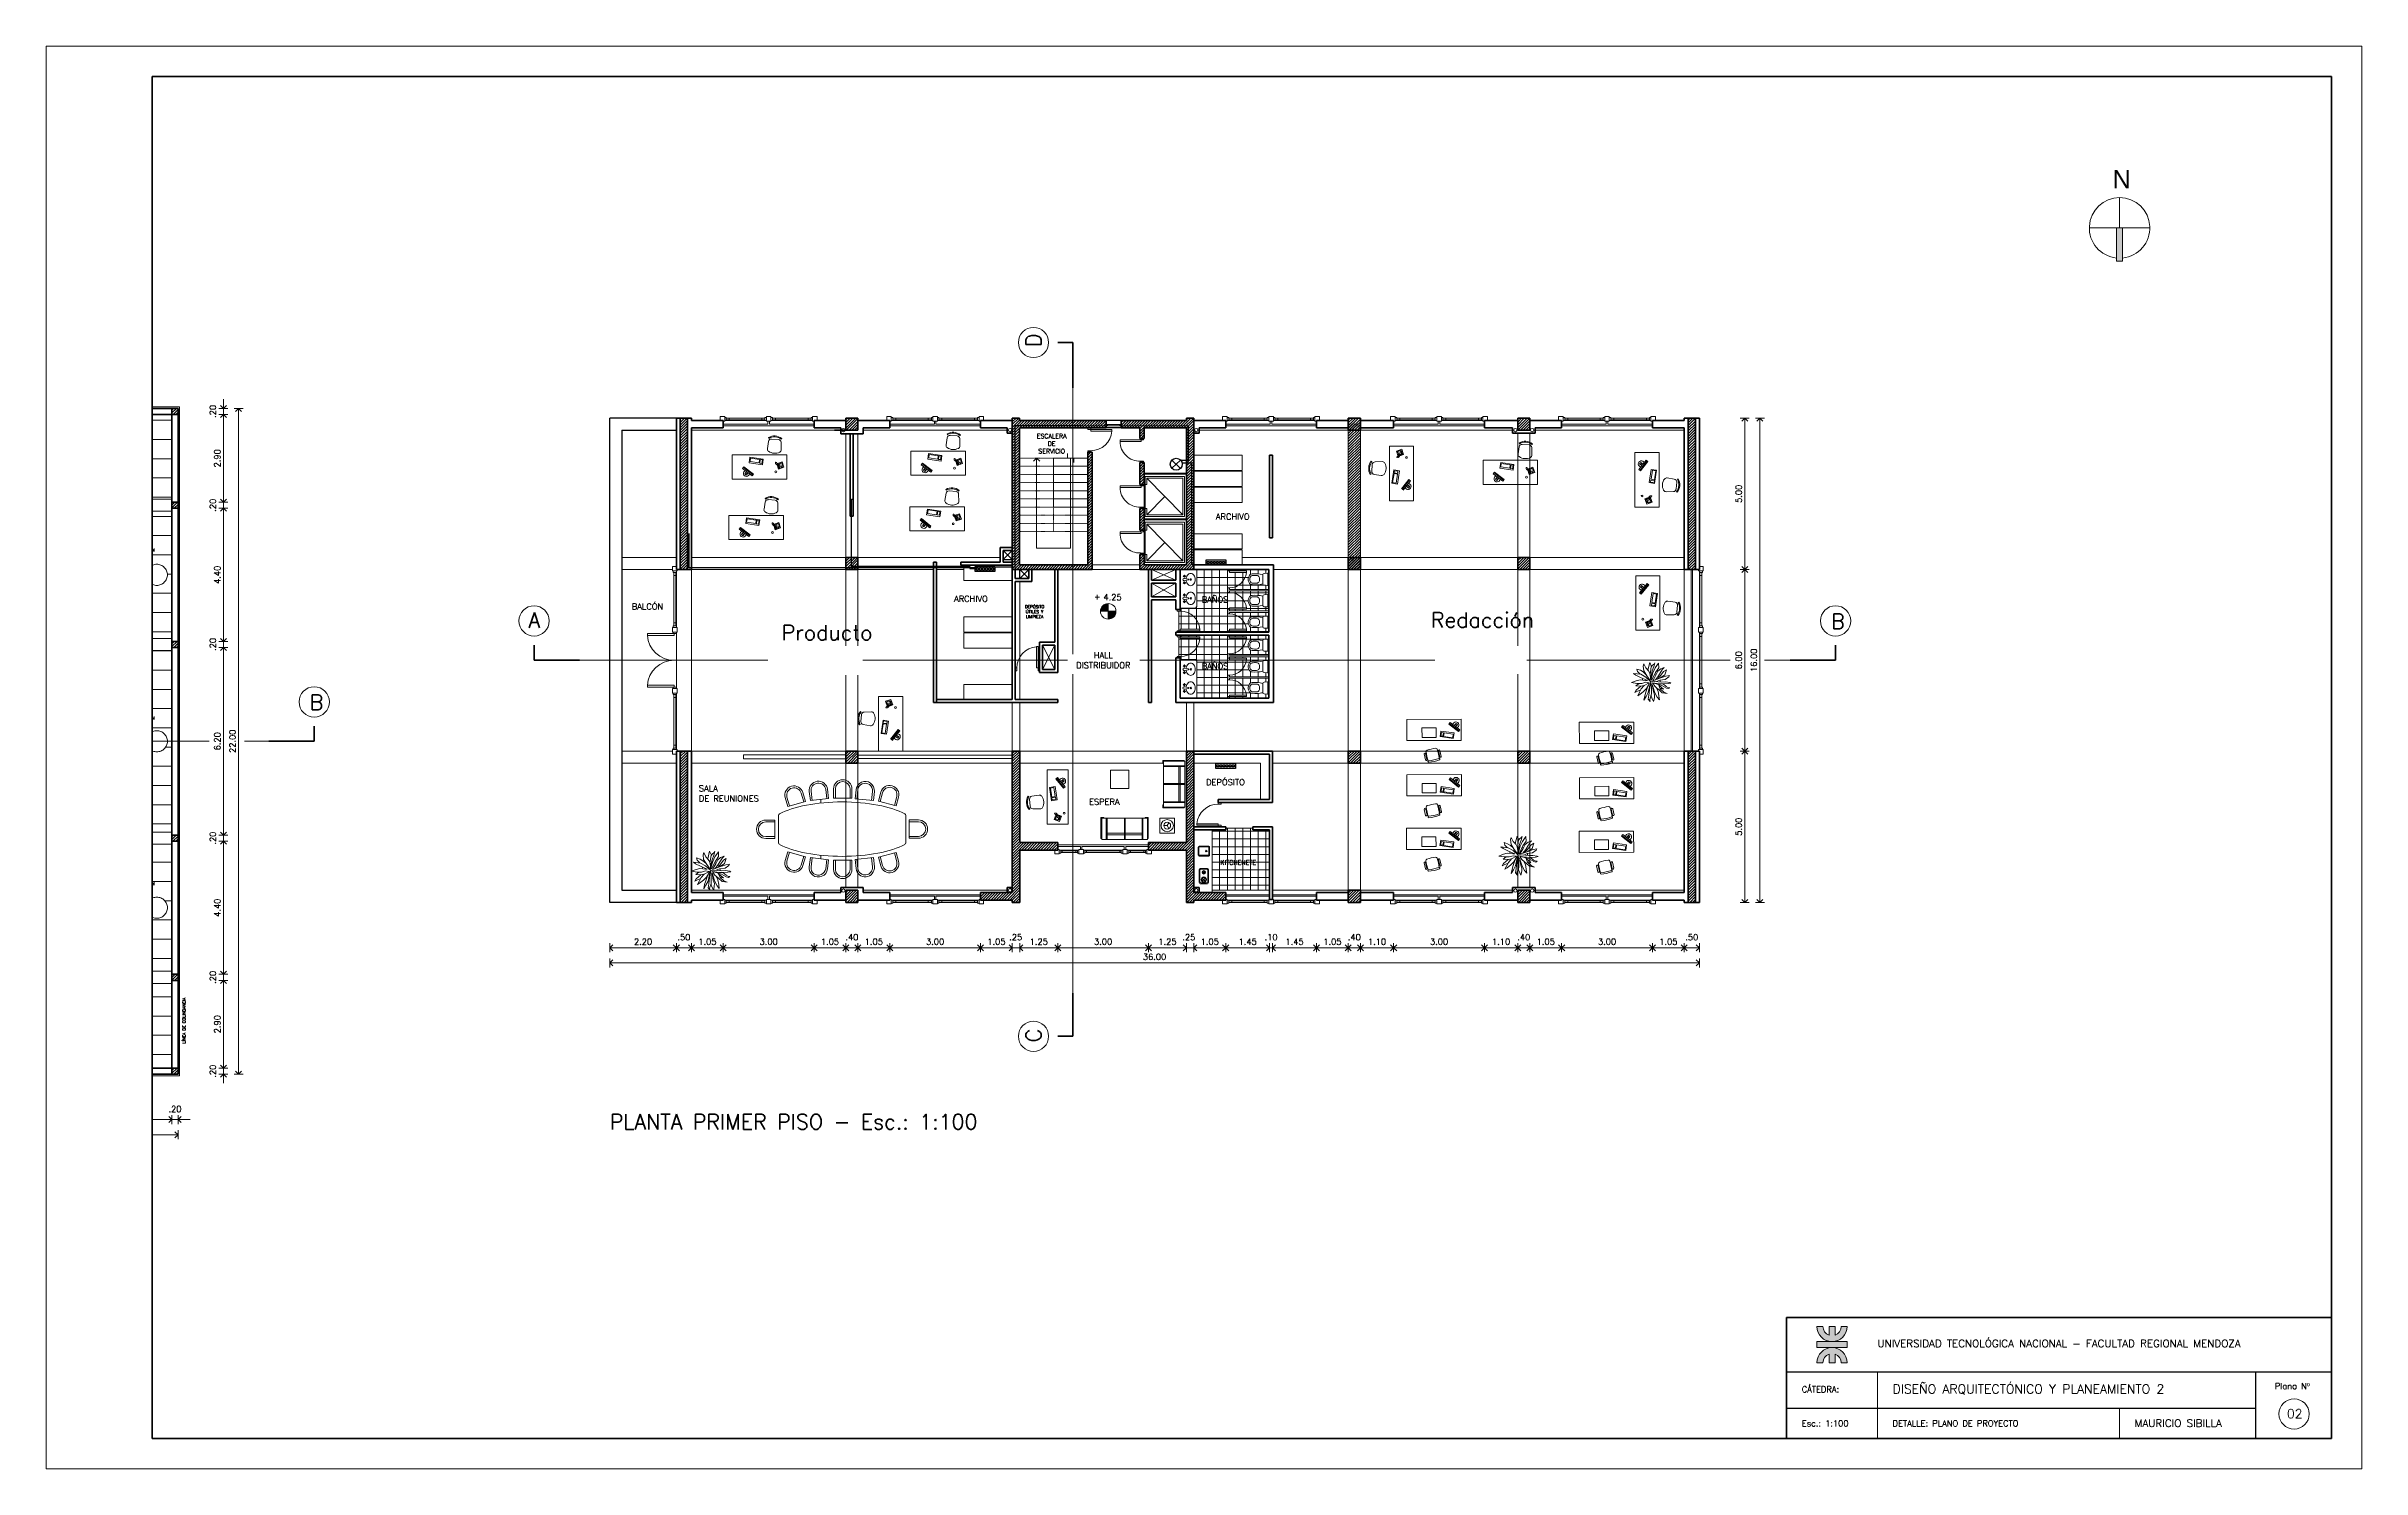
# Paper-space layout '2' of a CAD drawing. Extents: x -312 to 453, y -220 to 250.
# The model-space entities are those that its viewports show. They can reach past a viewport. Long polylines and large blocks are cut down to what shows.
import ezdxf

# ---------------------------------------------------------------- set-up
doc = ezdxf.new("R2010")
doc.units = 0
doc.header["$LTSCALE"] = 0.5
doc.linetypes.add('ACAD_ISO03W100', pattern=[30, 12, -18])
doc.linetypes.add('CENTER', pattern=[50.8, 31.75, -6.35, 6.35, -6.35])
doc.layers.get('0').update_dxf_attribs({"linetype": 'CONTINUOUS'})
doc.layers.get('Defpoints').update_dxf_attribs({"linetype": 'CONTINUOUS'})
for name, color, linetype, lineweight in [('Acotaciones', 9, 'CONTINUOUS', 9), ('Carpintería', 55, 'CONTINUOUS', 20), ('Detalles .05', 243, 'CONTINUOUS', 5), ('Detalles 01', 8, 'CONTINUOUS', 9), ('Equipamiento fijo', 31, 'CONTINUOUS', 13), ('Equipamiento movil', 33, 'CONTINUOUS', 9), ('Muros corte', 7, 'CONTINUOUS', 40), ('Muros vista', 253, 'CONTINUOUS', 25), ('Pisos', 252, 'CONTINUOUS', 18), ('Proyección', 4, 'ACAD_ISO03W100', 18), ('Punta 01', 6, 'CONTINUOUS', 9), ('Punta 015', 64, 'CONTINUOUS', 13), ('Punta 02', 11, 'CONTINUOUS', 20), ('Punta 025', 191, 'CONTINUOUS', 25), ('Punta 03', 171, 'CONTINUOUS', 30), ('Punta 05', 52, 'CONTINUOUS', 50), ('Recuadro', 2, 'CONTINUOUS', 50), ('Tratamiento pisos', 251, 'CONTINUOUS', 9), ('Ventana', 5, 'CONTINUOUS', 9), ('Vidrios', 147, 'CONTINUOUS', 13)]:
    doc.layers.add(name, color=color, linetype=linetype, lineweight=lineweight)
doc.layers.add('Cableado', color=100, linetype='CONTINUOUS')
doc.layers.get('Ventana').off()
doc.styles.add('Texto 1 mm', font='simplex.shx', dxfattribs={"height": 0.1})
doc.styles.add('Texto 1.5 mm', font='simplex.shx', dxfattribs={"height": 0.15})
doc.styles.add('Texto 2 mm', font='simplex.shx', dxfattribs={"height": 0.2})
doc.styles.add('Texto 3 mm', font='simplex.shx', dxfattribs={"height": 0.3})
doc.styles.add('Texto 5 mm', font='simplex.shx', dxfattribs={"height": 0.5})
doc.dimstyles.new('Primera línea', dxfattribs={"dimscale": 0, "dimtxt": 0.2, "dimasz": 0.2, "dimexe": 0.15, "dimexo": 0, "dimgap": 0.1, "dimtad": 1, "dimzin": 4, "dimdsep": 46, "dimtxsty": 'Texto 2 mm', "dimblk": 'OPEN90', "dimcen": 2.5, "dimclrd": 256, "dimclre": 256, "dimclrt": 256, "dimadec": 0, "dimazin": 0, "dimtfac": 1, "dimtmove": 2, "dimatfit": 3, "dimldrblk": 'OPEN90', "dimfxl": 1, "dimtolj": 1, "dimtzin": 0, "dimlwd": -1, "dimlwe": -1, "dimarcsym": 0})
doc.dimstyles.new('Segunda línea', dxfattribs={"dimscale": 0, "dimtxt": 0.2, "dimasz": 0.2, "dimexe": 0.15, "dimexo": 0.5, "dimgap": 0.1, "dimtad": 1, "dimzin": 4, "dimdsep": 46, "dimtxsty": 'Texto 2 mm', "dimblk": 'OPEN90', "dimcen": 2.5, "dimclrd": 256, "dimclre": 256, "dimclrt": 256, "dimadec": 0, "dimazin": 0, "dimtfac": 1, "dimtmove": 2, "dimatfit": 3, "dimldrblk": 'OPEN90', "dimfxl": 1, "dimtolj": 1, "dimtzin": 0, "dimlwd": -1, "dimlwe": -1, "dimarcsym": 0})
pattern_1 = [(0, (10.8031, -2.4661), (0, 0.635), []), (90, (10.8031, -2.4661), (-0.635, 4e-17), [])]
pattern_2 = [(0, (-1.93138, 0.21057), (0, 0.254), []), (90, (-1.93138, 0.21057), (-0.254, 2e-17), [])]
pattern_3 = [(45, (10.88055, -3.54249), (-0.0449012806, 0.0449012806), [])]
pattern_4 = [(0, (10.8031, -2.4661), (1e-16, 0.635), []), (90, (10.8031, -2.4661), (-0.635, 2e-16), [])]
pattern_5 = [(45, (-1.931384, 0.21057), (-0.0449012806, 0.0449012806), [])]
pattern_6 = [(45, (67.068616, 0.21057), (-0.0449012806, 0.0449012806), [])]

psp = doc.layouts.new('2')

# ---------------------------------------------------------------- texts
at = {"layer": 'Punta 02', "attachment_point": 1, "style": 'Texto 3 mm'}
for s, insert, char_height, width in [('CÁTEDRA:', (267.61, -193.22), 2, 15.2679), ('Plano Nº', (423.9, -192.14), 2, 13.0753), ('Esc.: 1:100', (267.63, -204.48), 2, 17.4469), ('DETALLE: PLANO DE PROYECTO', (297.62, -204.48), 2, 51.9449), ('MAURICIO SIBILLA', (377.61, -204.16), 2.5, 34.5258)]:
    psp.add_mtext(s, dxfattribs=dict(at, insert=insert, char_height=char_height, width=width))
at = {"layer": 'Punta 025', "insert": (292.62, -177.83), "char_height": 2.5, "width": 184.2665, "attachment_point": 1, "style": 'Texto 3 mm'}
psp.add_mtext('UNIVERSIDAD TECNOLÓGICA NACIONAL - FACULTAD REGIONAL MENDOZA', dxfattribs=at)
at = {"layer": 'Punta 03', "char_height": 3, "attachment_point": 1, "style": 'Texto 3 mm'}
for s, insert, width in [('DISEÑO ARQUITECTÓNICO Y PLANEAMIENTO 2', (297.63, -192.61), 173.5997), ('02', (427.92, -200.77), 3.8684)]:
    psp.add_mtext(s, dxfattribs=dict(at, insert=insert, width=width))
at = {"layer": 'Punta 05', "insert": (370.29, 208.63), "char_height": 6, "width": 13.0753, "attachment_point": 1, "style": 'Texto 3 mm'}
psp.add_mtext('{\\fArial|b0|i0|c0|p34;N}', dxfattribs=at)

msp = doc.modelspace()

# ---------------------------------------------------------------- texts
at = {"layer": 'Acotaciones', "char_height": 0.2, "attachment_point": 5, "rotation": 90, "style": 'Texto 2 mm'}
for insert in [(1075.799, 128.639), (1075.799, 125.539), (1075.799, 120.939), (1075.799, 114.539), (1075.799, 109.939), (1075.799, 106.839)]:
    msp.add_mtext('\\A1;.20', dxfattribs=dict(at, insert=insert))
at = {"layer": 'Acotaciones', "char_height": 0.2, "attachment_point": 5, "style": 'Texto 2 mm'}
for s, insert in [('\\A1;.50', (1091.364, 111.265)), ('\\A1;.40', (1096.914, 111.267)), ('.25', (1102.327, 111.265)), ('.25', (1108.045, 111.265)), ('\\A1;.10', (1110.764, 111.267)), ('\\A1;.40', (1113.514, 111.267)), ('\\A1;.40', (1119.114, 111.267)), ('\\A1;.50', (1124.664, 111.265)), ('\\A1;.20', (1074.549, 105.589))]:
    msp.add_mtext(s, dxfattribs=dict(at, insert=insert))
at = {"layer": 'Punta 01', "char_height": 0.1, "attachment_point": 2, "style": 'Texto 1 mm'}
for s, insert, width in [('CONDUCTO VENTILACIÓN COCHERAS', (1073.464, 124.277), 1.1441), ('DEPÓSITO ÚTILES Y LIMPIEZA', (1102.95, 122.235), 0.75841), ('CONDUCTO VENTILACIÓN COCHERAS', (1073.464, 118.722), 1.1441), ('CONDUCTO VENTILACIÓN COCHERAS', (1073.464, 113.256), 1.1441)]:
    msp.add_mtext(s, dxfattribs=dict(at, insert=insert, width=width))
at = {"layer": 'Punta 01', "insert": (1074.799, 107.752), "char_height": 0.1, "width": 1.75477, "attachment_point": 1, "rotation": 90, "style": 'Texto 1 mm'}
msp.add_mtext('LÍNEA DE COLINDANCIA', dxfattribs=at)
at = {"layer": 'Punta 015', "char_height": 0.15, "style": 'Texto 1.5 mm'}
for s, insert, width, attachment_point in [('ESCALERA DE SERVICIO', (1103.515, 127.898), 1.23789, 2), ('KITCHENETE', (1109.092, 113.658), 1.38855, 7)]:
    msp.add_mtext(s, dxfattribs=dict(at, insert=insert, width=width, attachment_point=attachment_point))
at = {"layer": 'Punta 015', "linetype": 'Continuous', "insert": (1105.526, 122.497), "char_height": 0.2, "attachment_point": 5, "style": 'Texto 2 mm'}
msp.add_mtext('4.25', dxfattribs=at)
at = {"layer": 'Punta 02', "char_height": 0.2, "style": 'Texto 2 mm'}
for s, insert, width, attachment_point in [('ARCHIVO', (1108.94, 125.063), 1.29857, 7), ('ARCHIVO', (1100.289, 122.548), 1.29857, 1), ('BAÑOS', (1108.471, 122.52), 1.0557, 1), ('BALCÓN', (1089.643, 122.292), 1.12363, 1), ('HALL\\PDISTRIBUIDOR', (1105.221, 120.684), 2.1374, 2), ('BAÑOS', (1108.471, 120.323), 1.0557, 1), ('SALA\\PDE REUNIONES', (1091.858, 115.749), 2.59712, 7), ('DEPÓSITO', (1108.618, 116.287), 1.41809, 7), ('ESPERA', (1104.749, 115.84), 1.0557, 1)]:
    msp.add_mtext(s, dxfattribs=dict(at, insert=insert, width=width, attachment_point=attachment_point))
at = {"layer": 'Punta 05', "char_height": 0.5, "width": 0.3999, "attachment_point": 7, "rotation": 90, "style": 'Texto 5 mm'}
for s, insert in [('D', (1103.166, 130.766)), ('C', (1103.165, 107.793))]:
    msp.add_mtext(s, dxfattribs=dict(at, insert=insert))
at = {"layer": 'Punta 05', "char_height": 0.5, "attachment_point": 1, "style": 'Texto 5 mm'}
for s, insert, width in [('A', (1086.229, 121.993), 0.39986), ('B', (1129.267, 121.955), 0.3999), ('B', (1079.001, 119.278), 0.3999), ('PLANTA PRIMER PISO - Esc.: 1:100', (1088.914, 105.416), 14.39076)]:
    msp.add_mtext(s, dxfattribs=dict(at, insert=insert, width=width))
at = {"layer": 'Vidrios', "color": 0, "style": 'Texto 5 mm'}
for s, p in [('Redacción', (1116.047, 121.496)), ('Producto', (1094.596, 121.08))]:
    msp.add_text(s, height=0.5, dxfattribs=at).set_placement(p)

# ---------------------------------------------------------------- blocks, each defined once
blk = doc.blocks.new('Velador planta')
for q in [(-4.3, 2.5), (4.3, 2.5), (0, -5)]:
    blk.add_line((0, 0), q)
for radius in [9, 5]:
    blk.add_circle((0, 0), radius)
blk = doc.blocks.new('TELEFONO')
at = {"layer": 'Detalles .05'}
for p, q in [((0.139, 0.134), (-0.098, 0.134)), ((-0.098, 0.134), (-0.098, -0.099)), ((-0.071, 0.089), (-0.071, -0.055)), ((-0.043, 0.089), (-0.043, -0.055)), ((0.108, 0.063), (0, 0.063)), ((0, 0.063), (0, -0.063)), ((0.081, 0.108), (0.023, 0.108)), ((0.023, 0.108), (0.023, 0.094)), ((0.023, 0.094), (0.081, 0.094)), ((0.027, 0.041), (0.027, 0.041)), ((0.027, 0.014), (0.027, 0.014)), ((0.054, 0.041), (0.054, 0.041)), ((0.054, 0.014), (0.054, 0.014)), ((0.081, 0.094), (0.081, 0.108)), ((0.081, 0.041), (0.081, 0.041)), ((0.081, 0.014), (0.081, 0.014)), ((0.108, -0.063), (0.108, 0.063)), ((0.139, -0.099), (0.139, 0.134)), ((-0.129, -0.104), (-0.147, -0.11)), ((-0.129, -0.116), (-0.147, -0.121)), ((-0.129, -0.127), (-0.147, -0.133)), ((-0.129, -0.139), (-0.147, -0.145)), ((-0.124, -0.093), (-0.141, -0.098)), ((-0.124, -0.15), (-0.141, -0.156)), ((-0.118, -0.081), (-0.135, -0.087)), ((-0.118, -0.162), (-0.135, -0.168)), ((-0.112, -0.07), (-0.129, -0.075)), ((-0.106, -0.058), (-0.124, -0.064)), ((-0.104, -0.17), (-0.122, -0.176)), ((-0.101, -0.047), (-0.118, -0.052)), ((-0.089, -0.156), (-0.106, -0.162)), ((-0.083, -0.145), (-0.101, -0.15)), ((-0.098, -0.099), (0.139, -0.099)), ((-0.078, -0.133), (-0.095, -0.139)), ((-0.072, -0.121), (-0.089, -0.127)), ((-0.067, -0.083), (-0.078, -0.116)), ((0, -0.063), (0.108, -0.063)), ((0.027, -0.013), (0.027, -0.013)), ((0.027, -0.04), (0.027, -0.04)), ((0.054, -0.013), (0.054, -0.013)), ((0.054, -0.04), (0.054, -0.04)), ((0.081, -0.013), (0.081, -0.013)), ((0.081, -0.04), (0.081, -0.04))]:
    blk.add_line(p, q, dxfattribs=at)
for centre, start, end in [((-0.057, 0.089), 298.49146, 241.50854), ((-0.057, -0.055), 118.49146, 61.50854)]:
    blk.add_arc(centre, 0.0302, start, end, dxfattribs=at)
blk = doc.blocks.new('RECTANG')
for p, q in [((1, 1), (0, 1)), ((0, 1), (0, 0)), ((0, 0), (1, 0)), ((1, 0), (1, 1))]:
    blk.add_line(p, q)
blk = doc.blocks.new('KEYBOARD', base_point=(60, 294))
for p, xscale, yscale, zscale in [((60, 294), 19, 8, 19), ((61, 295), 13, 5, 13), ((75, 295), 3, 5, 3)]:
    blk.add_blockref('RECTANG', p, dxfattribs=dict(xscale=xscale, yscale=yscale, zscale=zscale))
blk = doc.blocks.new('silla compu')
for p, q in [((-0.198, 0.131), (-0.215, -0.107)), ((0.255, 0.058), (0.197, -0.173)), ((-0.225, -0.207), (-0.247, -0.23)), ((0.092, -0.242), (-0.137, -0.206)), ((0.175, -0.271), (0.188, -0.3))]:
    blk.add_line(p, q)
for centre, radius, start, end in [((-0.105, 0.124), 0.0936, 112.49672, 175.87343), ((-0.005, -0.116), 0.354, 49.31066, 112.49672), ((0.175, 0.085), 0.0838, 341.69279, 53.55182), ((0.022, 0.055), 0.392, 226.64553, 295.16185), ((0.022, 0.055), 0.361, 226.69723, 295.11015), ((-0.122, -0.113), 0.0936, 175.87343, 260.90369), ((0.098, -0.138), 0.105, 266.18787, 340.64976)]:
    blk.add_arc(centre, radius, start, end)
blk = doc.blocks.new('_Open90')
at = {"color": 0, "linetype": 'ByBlock', "lineweight": -2}
for p, q in [((0, 0), (-1, 0)), ((-0.5, 0.5), (0, 0)), ((0, 0), (-0.5, -0.5))]:
    blk.add_line(p, q, dxfattribs=at)
blk = doc.blocks.new('*D205')
at = {"layer": 'Acotaciones', "transparency": 16777216}
for p, q in [((1068.499, 105.389), (1068.499, 105.089)), ((1068.699, 105.239), (1074.249, 105.239)), ((1074.449, 105.389), (1074.449, 105.089))]:
    blk.add_line(p, q, dxfattribs=at)
at = {"layer": 'Defpoints', "color": 0, "transparency": 16777216}
for p in [(1068.499, 105.389), (1074.449, 105.389), (1074.449, 105.239)]:
    blk.add_point(p, dxfattribs=at)
at = {"layer": 'Acotaciones', "transparency": 16777216, "xscale": 0.2, "yscale": 0.2, "zscale": 0.2, "rotation": 180}
blk.add_blockref('_Open90', (1068.499, 105.239), dxfattribs=at)
at = {"layer": 'Acotaciones', "transparency": 16777216, "xscale": 0.2, "yscale": 0.2, "zscale": 0.2}
blk.add_blockref('_Open90', (1074.449, 105.239), dxfattribs=at)
at = {"layer": 'Acotaciones', "transparency": 16777216, "insert": (1071.474, 105.439), "char_height": 0.2, "attachment_point": 5, "style": 'Texto 2 mm'}
blk.add_mtext('\\A1;5.95', dxfattribs=at)
blk = doc.blocks.new('*D207')
at = {"layer": 'Acotaciones', "transparency": 16777216}
for p, q in [((1032.649, 104.889), (1032.649, 104.589)), ((1074.649, 104.889), (1074.649, 104.589)), ((1032.849, 104.739), (1074.449, 104.739))]:
    blk.add_line(p, q, dxfattribs=at)
at = {"layer": 'Defpoints', "color": 0, "transparency": 16777216}
for p in [(1032.649, 105.389), (1074.649, 105.389), (1074.649, 104.739)]:
    blk.add_point(p, dxfattribs=at)
at = {"layer": 'Acotaciones', "transparency": 16777216, "xscale": 0.2, "yscale": 0.2, "zscale": 0.2, "rotation": 180}
blk.add_blockref('_Open90', (1032.649, 104.739), dxfattribs=at)
at = {"layer": 'Acotaciones', "transparency": 16777216, "xscale": 0.2, "yscale": 0.2, "zscale": 0.2}
blk.add_blockref('_Open90', (1074.649, 104.739), dxfattribs=at)
at = {"layer": 'Acotaciones', "transparency": 16777216, "insert": (1053.649, 104.939), "char_height": 0.2, "attachment_point": 5, "style": 'Texto 2 mm'}
blk.add_mtext('\\A1;42.00', dxfattribs=at)
blk = doc.blocks.new('*D208')
at = {"layer": 'Acotaciones', "transparency": 16777216}
for p, q in [((1075.999, 109.839), (1076.299, 109.839)), ((1076.149, 107.139), (1076.149, 109.639)), ((1075.999, 106.939), (1076.299, 106.939))]:
    blk.add_line(p, q, dxfattribs=at)
at = {"layer": 'Defpoints', "color": 0, "transparency": 16777216}
for p in [(1075.999, 109.839), (1076.149, 109.839), (1075.999, 106.939)]:
    blk.add_point(p, dxfattribs=at)
at = {"layer": 'Acotaciones', "transparency": 16777216, "xscale": 0.2, "yscale": 0.2, "zscale": 0.2}
for p, rotation in [((1076.149, 109.839), 90), ((1076.149, 106.939), 270)]:
    blk.add_blockref('_Open90', p, dxfattribs=dict(at, rotation=rotation))
at = {"layer": 'Acotaciones', "transparency": 16777216, "insert": (1075.949, 108.389), "char_height": 0.2, "attachment_point": 5, "rotation": 90, "style": 'Texto 2 mm'}
blk.add_mtext('\\A1;2.90', dxfattribs=at)
blk = doc.blocks.new('*D209')
at = {"layer": 'Acotaciones', "transparency": 16777216}
for p, q in [((1075.999, 114.439), (1076.299, 114.439)), ((1076.149, 110.239), (1076.149, 114.239)), ((1075.999, 110.039), (1076.299, 110.039))]:
    blk.add_line(p, q, dxfattribs=at)
at = {"layer": 'Defpoints', "color": 0, "transparency": 16777216}
for p in [(1075.999, 114.439), (1076.149, 114.439), (1075.999, 110.039)]:
    blk.add_point(p, dxfattribs=at)
at = {"layer": 'Acotaciones', "transparency": 16777216, "xscale": 0.2, "yscale": 0.2, "zscale": 0.2}
for p, rotation in [((1076.149, 114.439), 90), ((1076.149, 110.039), 270)]:
    blk.add_blockref('_Open90', p, dxfattribs=dict(at, rotation=rotation))
at = {"layer": 'Acotaciones', "transparency": 16777216, "insert": (1075.949, 112.239), "char_height": 0.2, "attachment_point": 5, "rotation": 90, "style": 'Texto 2 mm'}
blk.add_mtext('\\A1;4.40', dxfattribs=at)
blk = doc.blocks.new('*D210')
at = {"layer": 'Acotaciones', "transparency": 16777216}
for p, q in [((1075.999, 120.839), (1076.299, 120.839)), ((1076.149, 114.839), (1076.149, 120.639)), ((1075.999, 114.639), (1076.299, 114.639))]:
    blk.add_line(p, q, dxfattribs=at)
at = {"layer": 'Defpoints', "color": 0, "transparency": 16777216}
for p in [(1075.999, 120.839), (1076.149, 120.839), (1075.999, 114.639)]:
    blk.add_point(p, dxfattribs=at)
at = {"layer": 'Acotaciones', "transparency": 16777216, "xscale": 0.2, "yscale": 0.2, "zscale": 0.2}
for p, rotation in [((1076.149, 120.839), 90), ((1076.149, 114.639), 270)]:
    blk.add_blockref('_Open90', p, dxfattribs=dict(at, rotation=rotation))
at = {"layer": 'Acotaciones', "transparency": 16777216, "insert": (1075.949, 117.739), "char_height": 0.2, "attachment_point": 5, "rotation": 90, "style": 'Texto 2 mm'}
blk.add_mtext('\\A1;6.20', dxfattribs=at)
blk = doc.blocks.new('*D211')
at = {"layer": 'Acotaciones', "transparency": 16777216}
for p, q in [((1075.999, 125.439), (1076.299, 125.439)), ((1076.149, 121.239), (1076.149, 125.239)), ((1075.999, 121.039), (1076.299, 121.039))]:
    blk.add_line(p, q, dxfattribs=at)
at = {"layer": 'Defpoints', "color": 0, "transparency": 16777216}
for p in [(1075.999, 125.439), (1076.149, 125.439), (1075.999, 121.039)]:
    blk.add_point(p, dxfattribs=at)
at = {"layer": 'Acotaciones', "transparency": 16777216, "xscale": 0.2, "yscale": 0.2, "zscale": 0.2}
for p, rotation in [((1076.149, 125.439), 90), ((1076.149, 121.039), 270)]:
    blk.add_blockref('_Open90', p, dxfattribs=dict(at, rotation=rotation))
at = {"layer": 'Acotaciones', "transparency": 16777216, "insert": (1075.949, 123.239), "char_height": 0.2, "attachment_point": 5, "rotation": 90, "style": 'Texto 2 mm'}
blk.add_mtext('\\A1;4.40', dxfattribs=at)
blk = doc.blocks.new('*D212')
at = {"layer": 'Acotaciones', "transparency": 16777216}
for p, q in [((1075.999, 128.539), (1076.299, 128.539)), ((1076.149, 125.839), (1076.149, 128.339)), ((1075.999, 125.639), (1076.299, 125.639))]:
    blk.add_line(p, q, dxfattribs=at)
at = {"layer": 'Defpoints', "color": 0, "transparency": 16777216}
for p in [(1075.999, 128.539), (1076.149, 128.539), (1075.999, 125.639)]:
    blk.add_point(p, dxfattribs=at)
at = {"layer": 'Acotaciones', "transparency": 16777216, "xscale": 0.2, "yscale": 0.2, "zscale": 0.2}
for p, rotation in [((1076.149, 128.539), 90), ((1076.149, 125.639), 270)]:
    blk.add_blockref('_Open90', p, dxfattribs=dict(at, rotation=rotation))
at = {"layer": 'Acotaciones', "transparency": 16777216, "insert": (1075.949, 127.089), "char_height": 0.2, "attachment_point": 5, "rotation": 90, "style": 'Texto 2 mm'}
blk.add_mtext('\\A1;2.90', dxfattribs=at)
blk = doc.blocks.new('*D213')
at = {"layer": 'Acotaciones', "transparency": 16777216}
for p, q in [((1076.499, 128.739), (1076.799, 128.739)), ((1076.649, 106.939), (1076.649, 128.539)), ((1076.499, 106.739), (1076.799, 106.739))]:
    blk.add_line(p, q, dxfattribs=at)
at = {"layer": 'Defpoints', "color": 0, "transparency": 16777216}
for p in [(1075.999, 128.739), (1076.649, 128.739), (1075.999, 106.739)]:
    blk.add_point(p, dxfattribs=at)
at = {"layer": 'Acotaciones', "transparency": 16777216, "xscale": 0.2, "yscale": 0.2, "zscale": 0.2}
for p, rotation in [((1076.649, 128.739), 90), ((1076.649, 106.739), 270)]:
    blk.add_blockref('_Open90', p, dxfattribs=dict(at, rotation=rotation))
at = {"layer": 'Acotaciones', "transparency": 16777216, "insert": (1076.449, 117.739), "char_height": 0.2, "attachment_point": 5, "rotation": 90, "style": 'Texto 2 mm'}
blk.add_mtext('\\A1;22.00', dxfattribs=at)
blk = doc.blocks.new('Lavamanos')
at = {"layer": 'Equipamiento movil'}
for p, q in [((-0.118, -0.158), (-0.138, -0.154)), ((-0.118, -0.167), (-0.138, -0.171)), ((-0.114, -0.154), (-0.118, -0.133)), ((-0.114, -0.171), (-0.118, -0.192)), ((-0.105, -0.154), (-0.101, -0.133)), ((-0.105, -0.171), (-0.101, -0.192)), ((-0.101, -0.158), (-0.08, -0.154)), ((-0.101, -0.167), (-0.08, -0.171)), ((-0.015, -0.037), (-0.038, -0.156)), ((0.013, -0.037), (0.036, -0.156)), ((0.102, -0.158), (0.081, -0.154)), ((0.102, -0.167), (0.081, -0.171)), ((0.106, -0.154), (0.102, -0.133)), ((0.106, -0.171), (0.102, -0.192)), ((0.115, -0.154), (0.119, -0.133)), ((0.115, -0.171), (0.119, -0.192)), ((0.119, -0.158), (0.14, -0.154)), ((0.119, -0.167), (0.14, -0.171))]:
    blk.add_line(p, q, dxfattribs=at)
for centre, radius in [((-0.001, 0.048), 0.0249), ((-0.001, 0.048), 0.014), ((-0.109, -0.162), 0.00541), ((0.11, -0.162), 0.00541)]:
    blk.add_circle(centre, radius, dxfattribs=at)
for centre, radius, start, end in [((-0.09, 0.045), 0.115, 150.96389, 180), ((-0.09, 0.045), 0.115, 180, 209.03611), ((-0.047, 0.021), 0.164, 126.72852, 150.96389), ((-0.019, -0.016), 0.211, 107.17461, 126.72852), ((-0.001, -0.075), 0.272, 90, 107.17461), ((-0.001, -0.075), 0.272, 72.82539, 90), ((0.017, -0.016), 0.211, 53.27148, 72.82539), ((0.045, 0.021), 0.164, 29.03611, 53.27148), ((0.088, 0.045), 0.115, 0, 29.03611), ((0.088, 0.045), 0.115, 330.96389, 360), ((-0.047, 0.069), 0.164, 209.03611, 233.27148), ((-0.019, 0.106), 0.211, 233.27148, 252.82539), ((-0.136, -0.163), 0.00882, 105.27808, 254.72192), ((-0.109, -0.162), 0.0226, 108.61222, 162.26496), ((-0.109, -0.162), 0.0226, 198.61222, 252.26496), ((-0.109, -0.136), 0.00882, 15.27808, 164.72192), ((-0.109, -0.162), 0.00976, 119.00544, 153.10409), ((-0.109, -0.162), 0.00976, 209.00544, 243.10409), ((-0.109, -0.189), 0.00882, 195.27808, 344.72192), ((-0.117, -0.163), 0.00254, 349.64927, 12.85929), ((-0.109, -0.155), 0.00254, 259.64927, 282.85929), ((-0.109, -0.17), 0.00254, 79.64927, 102.85929), ((-0.109, -0.162), 0.00976, 29.00544, 63.10409), ((-0.109, -0.162), 0.00976, 299.00544, 333.10409), ((-0.101, -0.162), 0.00254, 169.64927, 192.85929), ((-0.109, -0.162), 0.0226, 18.61222, 72.26496), ((-0.109, -0.162), 0.0226, 288.61222, 342.26496), ((-0.001, 0.165), 0.272, 252.82539, 264.28293), ((-0.083, -0.162), 0.00882, 285.27808, 74.72192), ((-0.001, -0.171), 0.0398, 158.17607, 21.82393), ((-0.001, -0.035), 0.014, 352.3829, 187.24417), ((-0.001, 0.165), 0.272, 275.71707, 287.17461), ((0.084, -0.162), 0.00882, 105.27808, 254.72192), ((0.017, 0.106), 0.211, 287.17461, 306.72852), ((0.11, -0.162), 0.0226, 107.73504, 161.38778), ((0.11, -0.162), 0.0226, 197.73504, 251.38778), ((0.111, -0.136), 0.00882, 15.27808, 164.72192), ((0.11, -0.162), 0.00976, 116.89591, 150.99456), ((0.11, -0.162), 0.00976, 206.89591, 240.99456), ((0.11, -0.189), 0.00882, 195.27808, 344.72192), ((0.103, -0.162), 0.00254, 347.14071, 10.35073), ((0.111, -0.155), 0.00254, 257.14071, 280.35073), ((0.11, -0.17), 0.00254, 77.14071, 100.35073), ((0.11, -0.162), 0.00976, 26.89591, 60.99456), ((0.11, -0.162), 0.00976, 296.89591, 330.99456), ((0.118, -0.163), 0.00254, 167.14071, 190.35073), ((0.11, -0.162), 0.0226, 287.73504, 341.38778), ((0.11, -0.162), 0.0226, 17.73504, 71.38778), ((0.137, -0.163), 0.00882, 285.27808, 74.72192), ((0.045, 0.069), 0.164, 306.72852, 330.96389)]:
    blk.add_arc(centre, radius, start, end, dxfattribs=at)
blk = doc.blocks.new('inodoro')
at = {"layer": 'Equipamiento fijo'}
for p, q in [((-0.197, 0.127), (-0.202, 0.008)), ((0.194, 0), (-0.194, 0)), ((-0.157, 0.165), (0.157, 0.165)), ((0.197, 0.127), (0.202, 0.008))]:
    blk.add_line(p, q, dxfattribs=at)
for centre, radius, start, end in [((-0.194, 0.008), 0.00803, 177.65778, 269.73966), ((-0.157, 0.125), 0.04, 90, 177.39744), ((1.09, 0.422), 1.27, 175.47771, 191.68579), ((-0.051, 0.512), 0.125, 117.58575, 175.50719), ((1.095, 0.422), 1.224, 175.50719, 182.14249), ((-0.028, 0.381), 0.101, 182.70725, 247.23206), ((-0.051, 0.512), 0.075, 117.58575, 175.50719), ((0, 0.415), 0.235, 90, 117.58575), ((0, 0.415), 0.185, 90, 117.58575), ((-0.014, 0.396), 0.12, 243.79777, 262.03889), ((0, 0.483), 0.208, 261.59395, 278.40605), ((0, 0.415), 0.235, 62.41425, 90), ((0, 0.415), 0.185, 62.41425, 90), ((0.014, 0.396), 0.12, 277.96111, 296.20223), ((0.028, 0.381), 0.101, 292.76794, 357.29275), ((0.051, 0.512), 0.075, 4.49281, 62.41425), ((0.051, 0.512), 0.125, 4.49281, 62.41425), ((-1.095, 0.422), 1.224, 357.85751, 4.49281), ((-1.024, 0.418), 1.205, 347.8749, 4.9616), ((0.157, 0.125), 0.04, 2.60256, 90), ((0.195, 0.007), 0.00742, 265.6488, 0.24021), ((0.194, 0.008), 0.008, 355.88901, 2.60256)]:
    blk.add_arc(centre, radius, start, end, dxfattribs=at)
blk = doc.blocks.new('*D214')
at = {"layer": 'Acotaciones', "transparency": 16777216}
for p, q in [((1088.914, 111.066), (1088.914, 110.766)), ((1091.114, 111.066), (1091.114, 110.766)), ((1089.114, 110.916), (1090.914, 110.916))]:
    blk.add_line(p, q, dxfattribs=at)
at = {"layer": 'Defpoints', "color": 0, "transparency": 16777216}
for p in [(1088.914, 111.066), (1091.114, 111.066), (1091.114, 110.916)]:
    blk.add_point(p, dxfattribs=at)
at = {"layer": 'Acotaciones', "transparency": 16777216, "xscale": 0.2, "yscale": 0.2, "zscale": 0.2, "rotation": 180}
blk.add_blockref('_Open90', (1088.914, 110.916), dxfattribs=at)
at = {"layer": 'Acotaciones', "transparency": 16777216, "xscale": 0.2, "yscale": 0.2, "zscale": 0.2}
blk.add_blockref('_Open90', (1091.114, 110.916), dxfattribs=at)
at = {"layer": 'Acotaciones', "transparency": 16777216, "insert": (1090.014, 111.116), "char_height": 0.2, "attachment_point": 5, "style": 'Texto 2 mm'}
blk.add_mtext('\\A1;2.20', dxfattribs=at)
blk = doc.blocks.new('*D215')
at = {"layer": 'Acotaciones', "transparency": 16777216}
for p, q in [((1091.614, 111.066), (1091.614, 110.766)), ((1092.664, 111.066), (1092.664, 110.766)), ((1091.814, 110.916), (1092.464, 110.916))]:
    blk.add_line(p, q, dxfattribs=at)
at = {"layer": 'Defpoints', "color": 0, "transparency": 16777216}
for p in [(1091.614, 111.066), (1092.664, 111.066), (1092.664, 110.916)]:
    blk.add_point(p, dxfattribs=at)
at = {"layer": 'Acotaciones', "transparency": 16777216, "xscale": 0.2, "yscale": 0.2, "zscale": 0.2, "rotation": 180}
blk.add_blockref('_Open90', (1091.614, 110.916), dxfattribs=at)
at = {"layer": 'Acotaciones', "transparency": 16777216, "xscale": 0.2, "yscale": 0.2, "zscale": 0.2}
blk.add_blockref('_Open90', (1092.664, 110.916), dxfattribs=at)
at = {"layer": 'Acotaciones', "transparency": 16777216, "insert": (1092.139, 111.116), "char_height": 0.2, "attachment_point": 5, "style": 'Texto 2 mm'}
blk.add_mtext('\\A1;1.05', dxfattribs=at)
blk = doc.blocks.new('*D216')
at = {"layer": 'Acotaciones', "transparency": 16777216}
for p, q in [((1092.664, 111.066), (1092.664, 110.766)), ((1095.664, 111.066), (1095.664, 110.766)), ((1092.864, 110.916), (1095.464, 110.916))]:
    blk.add_line(p, q, dxfattribs=at)
at = {"layer": 'Defpoints', "color": 0, "transparency": 16777216}
for p in [(1092.664, 111.066), (1095.664, 111.066), (1095.664, 110.916)]:
    blk.add_point(p, dxfattribs=at)
at = {"layer": 'Acotaciones', "transparency": 16777216, "xscale": 0.2, "yscale": 0.2, "zscale": 0.2, "rotation": 180}
blk.add_blockref('_Open90', (1092.664, 110.916), dxfattribs=at)
at = {"layer": 'Acotaciones', "transparency": 16777216, "xscale": 0.2, "yscale": 0.2, "zscale": 0.2}
blk.add_blockref('_Open90', (1095.664, 110.916), dxfattribs=at)
at = {"layer": 'Acotaciones', "transparency": 16777216, "insert": (1094.164, 111.116), "char_height": 0.2, "attachment_point": 5, "style": 'Texto 2 mm'}
blk.add_mtext('\\A1;3.00', dxfattribs=at)
blk = doc.blocks.new('*D217')
at = {"layer": 'Acotaciones', "transparency": 16777216}
for p, q in [((1095.664, 111.066), (1095.664, 110.766)), ((1096.714, 111.066), (1096.714, 110.766)), ((1095.864, 110.916), (1096.514, 110.916))]:
    blk.add_line(p, q, dxfattribs=at)
at = {"layer": 'Defpoints', "color": 0, "transparency": 16777216}
for p in [(1095.664, 111.066), (1096.714, 111.066), (1096.714, 110.916)]:
    blk.add_point(p, dxfattribs=at)
at = {"layer": 'Acotaciones', "transparency": 16777216, "xscale": 0.2, "yscale": 0.2, "zscale": 0.2, "rotation": 180}
blk.add_blockref('_Open90', (1095.664, 110.916), dxfattribs=at)
at = {"layer": 'Acotaciones', "transparency": 16777216, "xscale": 0.2, "yscale": 0.2, "zscale": 0.2}
blk.add_blockref('_Open90', (1096.714, 110.916), dxfattribs=at)
at = {"layer": 'Acotaciones', "transparency": 16777216, "insert": (1096.189, 111.116), "char_height": 0.2, "attachment_point": 5, "style": 'Texto 2 mm'}
blk.add_mtext('\\A1;1.05', dxfattribs=at)
blk = doc.blocks.new('*D218')
at = {"layer": 'Acotaciones', "transparency": 16777216}
for p, q in [((1097.114, 111.066), (1097.114, 110.766)), ((1098.164, 111.066), (1098.164, 110.766)), ((1097.314, 110.916), (1097.964, 110.916))]:
    blk.add_line(p, q, dxfattribs=at)
at = {"layer": 'Defpoints', "color": 0, "transparency": 16777216}
for p in [(1097.114, 111.066), (1098.164, 111.066), (1098.164, 110.916)]:
    blk.add_point(p, dxfattribs=at)
at = {"layer": 'Acotaciones', "transparency": 16777216, "xscale": 0.2, "yscale": 0.2, "zscale": 0.2, "rotation": 180}
blk.add_blockref('_Open90', (1097.114, 110.916), dxfattribs=at)
at = {"layer": 'Acotaciones', "transparency": 16777216, "xscale": 0.2, "yscale": 0.2, "zscale": 0.2}
blk.add_blockref('_Open90', (1098.164, 110.916), dxfattribs=at)
at = {"layer": 'Acotaciones', "transparency": 16777216, "insert": (1097.639, 111.116), "char_height": 0.2, "attachment_point": 5, "style": 'Texto 2 mm'}
blk.add_mtext('\\A1;1.05', dxfattribs=at)
blk = doc.blocks.new('*D219')
at = {"layer": 'Acotaciones', "transparency": 16777216}
for p, q in [((1098.164, 111.066), (1098.164, 110.766)), ((1101.164, 111.066), (1101.164, 110.766)), ((1098.364, 110.916), (1100.964, 110.916))]:
    blk.add_line(p, q, dxfattribs=at)
at = {"layer": 'Defpoints', "color": 0, "transparency": 16777216}
for p in [(1098.164, 111.066), (1101.164, 111.066), (1101.164, 110.916)]:
    blk.add_point(p, dxfattribs=at)
at = {"layer": 'Acotaciones', "transparency": 16777216, "xscale": 0.2, "yscale": 0.2, "zscale": 0.2, "rotation": 180}
blk.add_blockref('_Open90', (1098.164, 110.916), dxfattribs=at)
at = {"layer": 'Acotaciones', "transparency": 16777216, "xscale": 0.2, "yscale": 0.2, "zscale": 0.2}
blk.add_blockref('_Open90', (1101.164, 110.916), dxfattribs=at)
at = {"layer": 'Acotaciones', "transparency": 16777216, "insert": (1099.664, 111.116), "char_height": 0.2, "attachment_point": 5, "style": 'Texto 2 mm'}
blk.add_mtext('\\A1;3.00', dxfattribs=at)
blk = doc.blocks.new('*D220')
at = {"layer": 'Acotaciones', "transparency": 16777216}
for p, q in [((1101.164, 111.066), (1101.164, 110.766)), ((1102.214, 111.066), (1102.214, 110.766)), ((1101.364, 110.916), (1102.014, 110.916))]:
    blk.add_line(p, q, dxfattribs=at)
at = {"layer": 'Defpoints', "color": 0, "transparency": 16777216}
for p in [(1101.164, 111.066), (1102.214, 111.066), (1102.214, 110.916)]:
    blk.add_point(p, dxfattribs=at)
at = {"layer": 'Acotaciones', "transparency": 16777216, "xscale": 0.2, "yscale": 0.2, "zscale": 0.2, "rotation": 180}
blk.add_blockref('_Open90', (1101.164, 110.916), dxfattribs=at)
at = {"layer": 'Acotaciones', "transparency": 16777216, "xscale": 0.2, "yscale": 0.2, "zscale": 0.2}
blk.add_blockref('_Open90', (1102.214, 110.916), dxfattribs=at)
at = {"layer": 'Acotaciones', "transparency": 16777216, "insert": (1101.689, 111.116), "char_height": 0.2, "attachment_point": 5, "style": 'Texto 2 mm'}
blk.add_mtext('\\A1;1.05', dxfattribs=at)
blk = doc.blocks.new('*D221')
at = {"layer": 'Acotaciones', "transparency": 16777216}
for p, q in [((1102.464, 111.066), (1102.464, 110.766)), ((1103.714, 111.066), (1103.714, 110.766)), ((1102.664, 110.916), (1103.514, 110.916))]:
    blk.add_line(p, q, dxfattribs=at)
at = {"layer": 'Defpoints', "color": 0, "transparency": 16777216}
for p in [(1102.464, 111.066), (1103.714, 111.066), (1103.714, 110.916)]:
    blk.add_point(p, dxfattribs=at)
at = {"layer": 'Acotaciones', "transparency": 16777216, "xscale": 0.2, "yscale": 0.2, "zscale": 0.2, "rotation": 180}
blk.add_blockref('_Open90', (1102.464, 110.916), dxfattribs=at)
at = {"layer": 'Acotaciones', "transparency": 16777216, "xscale": 0.2, "yscale": 0.2, "zscale": 0.2}
blk.add_blockref('_Open90', (1103.714, 110.916), dxfattribs=at)
at = {"layer": 'Acotaciones', "transparency": 16777216, "insert": (1103.089, 111.116), "char_height": 0.2, "attachment_point": 5, "style": 'Texto 2 mm'}
blk.add_mtext('\\A1;1.25', dxfattribs=at)
blk = doc.blocks.new('*D222')
at = {"layer": 'Acotaciones', "transparency": 16777216}
for p, q in [((1103.714, 111.066), (1103.714, 110.766)), ((1106.714, 111.066), (1106.714, 110.766)), ((1103.914, 110.916), (1106.514, 110.916))]:
    blk.add_line(p, q, dxfattribs=at)
at = {"layer": 'Defpoints', "color": 0, "transparency": 16777216}
for p in [(1103.714, 111.066), (1106.714, 111.066), (1106.714, 110.916)]:
    blk.add_point(p, dxfattribs=at)
at = {"layer": 'Acotaciones', "transparency": 16777216, "xscale": 0.2, "yscale": 0.2, "zscale": 0.2, "rotation": 180}
blk.add_blockref('_Open90', (1103.714, 110.916), dxfattribs=at)
at = {"layer": 'Acotaciones', "transparency": 16777216, "xscale": 0.2, "yscale": 0.2, "zscale": 0.2}
blk.add_blockref('_Open90', (1106.714, 110.916), dxfattribs=at)
at = {"layer": 'Acotaciones', "transparency": 16777216, "insert": (1105.214, 111.116), "char_height": 0.2, "attachment_point": 5, "style": 'Texto 2 mm'}
blk.add_mtext('\\A1;3.00', dxfattribs=at)
blk = doc.blocks.new('*D223')
at = {"layer": 'Acotaciones', "transparency": 16777216}
for p, q in [((1106.714, 111.066), (1106.714, 110.766)), ((1107.964, 111.066), (1107.964, 110.766)), ((1106.914, 110.916), (1107.764, 110.916))]:
    blk.add_line(p, q, dxfattribs=at)
at = {"layer": 'Defpoints', "color": 0, "transparency": 16777216}
for p in [(1106.714, 111.066), (1107.964, 111.066), (1107.964, 110.916)]:
    blk.add_point(p, dxfattribs=at)
at = {"layer": 'Acotaciones', "transparency": 16777216, "xscale": 0.2, "yscale": 0.2, "zscale": 0.2, "rotation": 180}
blk.add_blockref('_Open90', (1106.714, 110.916), dxfattribs=at)
at = {"layer": 'Acotaciones', "transparency": 16777216, "xscale": 0.2, "yscale": 0.2, "zscale": 0.2}
blk.add_blockref('_Open90', (1107.964, 110.916), dxfattribs=at)
at = {"layer": 'Acotaciones', "transparency": 16777216, "insert": (1107.339, 111.116), "char_height": 0.2, "attachment_point": 5, "style": 'Texto 2 mm'}
blk.add_mtext('\\A1;1.25', dxfattribs=at)
blk = doc.blocks.new('*D224')
at = {"layer": 'Acotaciones', "transparency": 16777216}
for p, q in [((1108.214, 111.066), (1108.214, 110.766)), ((1109.264, 111.066), (1109.264, 110.766)), ((1108.414, 110.916), (1109.064, 110.916))]:
    blk.add_line(p, q, dxfattribs=at)
at = {"layer": 'Defpoints', "color": 0, "transparency": 16777216}
for p in [(1108.214, 111.066), (1109.264, 111.066), (1109.264, 110.916)]:
    blk.add_point(p, dxfattribs=at)
at = {"layer": 'Acotaciones', "transparency": 16777216, "xscale": 0.2, "yscale": 0.2, "zscale": 0.2, "rotation": 180}
blk.add_blockref('_Open90', (1108.214, 110.916), dxfattribs=at)
at = {"layer": 'Acotaciones', "transparency": 16777216, "xscale": 0.2, "yscale": 0.2, "zscale": 0.2}
blk.add_blockref('_Open90', (1109.264, 110.916), dxfattribs=at)
at = {"layer": 'Acotaciones', "transparency": 16777216, "insert": (1108.739, 111.116), "char_height": 0.2, "attachment_point": 5, "style": 'Texto 2 mm'}
blk.add_mtext('\\A1;1.05', dxfattribs=at)
blk = doc.blocks.new('*D225')
at = {"layer": 'Acotaciones', "transparency": 16777216}
for p, q in [((1109.264, 111.066), (1109.264, 110.766)), ((1110.714, 111.066), (1110.714, 110.766)), ((1109.464, 110.916), (1110.514, 110.916))]:
    blk.add_line(p, q, dxfattribs=at)
at = {"layer": 'Defpoints', "color": 0, "transparency": 16777216}
for p in [(1109.264, 111.066), (1110.714, 111.066), (1110.714, 110.916)]:
    blk.add_point(p, dxfattribs=at)
at = {"layer": 'Acotaciones', "transparency": 16777216, "xscale": 0.2, "yscale": 0.2, "zscale": 0.2, "rotation": 180}
blk.add_blockref('_Open90', (1109.264, 110.916), dxfattribs=at)
at = {"layer": 'Acotaciones', "transparency": 16777216, "xscale": 0.2, "yscale": 0.2, "zscale": 0.2}
blk.add_blockref('_Open90', (1110.714, 110.916), dxfattribs=at)
at = {"layer": 'Acotaciones', "transparency": 16777216, "insert": (1109.989, 111.116), "char_height": 0.2, "attachment_point": 5, "style": 'Texto 2 mm'}
blk.add_mtext('\\A1;1.45', dxfattribs=at)
blk = doc.blocks.new('*D226')
at = {"layer": 'Acotaciones', "transparency": 16777216}
for p, q in [((1110.814, 111.066), (1110.814, 110.766)), ((1112.264, 111.066), (1112.264, 110.766)), ((1111.014, 110.916), (1112.064, 110.916))]:
    blk.add_line(p, q, dxfattribs=at)
at = {"layer": 'Defpoints', "color": 0, "transparency": 16777216}
for p in [(1110.814, 111.066), (1112.264, 111.066), (1112.264, 110.916)]:
    blk.add_point(p, dxfattribs=at)
at = {"layer": 'Acotaciones', "transparency": 16777216, "xscale": 0.2, "yscale": 0.2, "zscale": 0.2, "rotation": 180}
blk.add_blockref('_Open90', (1110.814, 110.916), dxfattribs=at)
at = {"layer": 'Acotaciones', "transparency": 16777216, "xscale": 0.2, "yscale": 0.2, "zscale": 0.2}
blk.add_blockref('_Open90', (1112.264, 110.916), dxfattribs=at)
at = {"layer": 'Acotaciones', "transparency": 16777216, "insert": (1111.539, 111.116), "char_height": 0.2, "attachment_point": 5, "style": 'Texto 2 mm'}
blk.add_mtext('\\A1;1.45', dxfattribs=at)
blk = doc.blocks.new('*D227')
at = {"layer": 'Acotaciones', "transparency": 16777216}
for p, q in [((1112.264, 111.066), (1112.264, 110.766)), ((1113.314, 111.066), (1113.314, 110.766)), ((1112.464, 110.916), (1113.114, 110.916))]:
    blk.add_line(p, q, dxfattribs=at)
at = {"layer": 'Defpoints', "color": 0, "transparency": 16777216}
for p in [(1112.264, 111.066), (1113.314, 111.066), (1113.314, 110.916)]:
    blk.add_point(p, dxfattribs=at)
at = {"layer": 'Acotaciones', "transparency": 16777216, "xscale": 0.2, "yscale": 0.2, "zscale": 0.2, "rotation": 180}
blk.add_blockref('_Open90', (1112.264, 110.916), dxfattribs=at)
at = {"layer": 'Acotaciones', "transparency": 16777216, "xscale": 0.2, "yscale": 0.2, "zscale": 0.2}
blk.add_blockref('_Open90', (1113.314, 110.916), dxfattribs=at)
at = {"layer": 'Acotaciones', "transparency": 16777216, "insert": (1112.789, 111.116), "char_height": 0.2, "attachment_point": 5, "style": 'Texto 2 mm'}
blk.add_mtext('\\A1;1.05', dxfattribs=at)
blk = doc.blocks.new('*D228')
at = {"layer": 'Acotaciones', "transparency": 16777216}
for p, q in [((1113.714, 111.066), (1113.714, 110.766)), ((1114.814, 111.066), (1114.814, 110.766)), ((1113.914, 110.916), (1114.614, 110.916))]:
    blk.add_line(p, q, dxfattribs=at)
at = {"layer": 'Defpoints', "color": 0, "transparency": 16777216}
for p in [(1113.714, 111.066), (1114.814, 111.066), (1114.814, 110.916)]:
    blk.add_point(p, dxfattribs=at)
at = {"layer": 'Acotaciones', "transparency": 16777216, "xscale": 0.2, "yscale": 0.2, "zscale": 0.2, "rotation": 180}
blk.add_blockref('_Open90', (1113.714, 110.916), dxfattribs=at)
at = {"layer": 'Acotaciones', "transparency": 16777216, "xscale": 0.2, "yscale": 0.2, "zscale": 0.2}
blk.add_blockref('_Open90', (1114.814, 110.916), dxfattribs=at)
at = {"layer": 'Acotaciones', "transparency": 16777216, "insert": (1114.264, 111.116), "char_height": 0.2, "attachment_point": 5, "style": 'Texto 2 mm'}
blk.add_mtext('\\A1;1.10', dxfattribs=at)
blk = doc.blocks.new('*D229')
at = {"layer": 'Acotaciones', "transparency": 16777216}
for p, q in [((1114.814, 111.066), (1114.814, 110.766)), ((1117.814, 111.066), (1117.814, 110.766)), ((1115.014, 110.916), (1117.614, 110.916))]:
    blk.add_line(p, q, dxfattribs=at)
at = {"layer": 'Defpoints', "color": 0, "transparency": 16777216}
for p in [(1114.814, 111.066), (1117.814, 111.066), (1117.814, 110.916)]:
    blk.add_point(p, dxfattribs=at)
at = {"layer": 'Acotaciones', "transparency": 16777216, "xscale": 0.2, "yscale": 0.2, "zscale": 0.2, "rotation": 180}
blk.add_blockref('_Open90', (1114.814, 110.916), dxfattribs=at)
at = {"layer": 'Acotaciones', "transparency": 16777216, "xscale": 0.2, "yscale": 0.2, "zscale": 0.2}
blk.add_blockref('_Open90', (1117.814, 110.916), dxfattribs=at)
at = {"layer": 'Acotaciones', "transparency": 16777216, "insert": (1116.314, 111.116), "char_height": 0.2, "attachment_point": 5, "style": 'Texto 2 mm'}
blk.add_mtext('\\A1;3.00', dxfattribs=at)
blk = doc.blocks.new('*D230')
at = {"layer": 'Acotaciones', "transparency": 16777216}
for p, q in [((1117.814, 111.066), (1117.814, 110.766)), ((1118.914, 111.066), (1118.914, 110.766)), ((1118.014, 110.916), (1118.714, 110.916))]:
    blk.add_line(p, q, dxfattribs=at)
at = {"layer": 'Defpoints', "color": 0, "transparency": 16777216}
for p in [(1117.814, 111.066), (1118.914, 111.066), (1118.914, 110.916)]:
    blk.add_point(p, dxfattribs=at)
at = {"layer": 'Acotaciones', "transparency": 16777216, "xscale": 0.2, "yscale": 0.2, "zscale": 0.2, "rotation": 180}
blk.add_blockref('_Open90', (1117.814, 110.916), dxfattribs=at)
at = {"layer": 'Acotaciones', "transparency": 16777216, "xscale": 0.2, "yscale": 0.2, "zscale": 0.2}
blk.add_blockref('_Open90', (1118.914, 110.916), dxfattribs=at)
at = {"layer": 'Acotaciones', "transparency": 16777216, "insert": (1118.364, 111.116), "char_height": 0.2, "attachment_point": 5, "style": 'Texto 2 mm'}
blk.add_mtext('\\A1;1.10', dxfattribs=at)
blk = doc.blocks.new('*D231')
at = {"layer": 'Acotaciones', "transparency": 16777216}
for p, q in [((1119.314, 111.066), (1119.314, 110.766)), ((1120.364, 111.066), (1120.364, 110.766)), ((1119.514, 110.916), (1120.164, 110.916))]:
    blk.add_line(p, q, dxfattribs=at)
at = {"layer": 'Defpoints', "color": 0, "transparency": 16777216}
for p in [(1119.314, 111.066), (1120.364, 111.066), (1120.364, 110.916)]:
    blk.add_point(p, dxfattribs=at)
at = {"layer": 'Acotaciones', "transparency": 16777216, "xscale": 0.2, "yscale": 0.2, "zscale": 0.2, "rotation": 180}
blk.add_blockref('_Open90', (1119.314, 110.916), dxfattribs=at)
at = {"layer": 'Acotaciones', "transparency": 16777216, "xscale": 0.2, "yscale": 0.2, "zscale": 0.2}
blk.add_blockref('_Open90', (1120.364, 110.916), dxfattribs=at)
at = {"layer": 'Acotaciones', "transparency": 16777216, "insert": (1119.839, 111.116), "char_height": 0.2, "attachment_point": 5, "style": 'Texto 2 mm'}
blk.add_mtext('\\A1;1.05', dxfattribs=at)
blk = doc.blocks.new('*D232')
at = {"layer": 'Acotaciones', "transparency": 16777216}
for p, q in [((1120.364, 111.066), (1120.364, 110.766)), ((1123.364, 111.066), (1123.364, 110.766)), ((1120.564, 110.916), (1123.164, 110.916))]:
    blk.add_line(p, q, dxfattribs=at)
at = {"layer": 'Defpoints', "color": 0, "transparency": 16777216}
for p in [(1120.364, 111.066), (1123.364, 111.066), (1123.364, 110.916)]:
    blk.add_point(p, dxfattribs=at)
at = {"layer": 'Acotaciones', "transparency": 16777216, "xscale": 0.2, "yscale": 0.2, "zscale": 0.2, "rotation": 180}
blk.add_blockref('_Open90', (1120.364, 110.916), dxfattribs=at)
at = {"layer": 'Acotaciones', "transparency": 16777216, "xscale": 0.2, "yscale": 0.2, "zscale": 0.2}
blk.add_blockref('_Open90', (1123.364, 110.916), dxfattribs=at)
at = {"layer": 'Acotaciones', "transparency": 16777216, "insert": (1121.864, 111.116), "char_height": 0.2, "attachment_point": 5, "style": 'Texto 2 mm'}
blk.add_mtext('\\A1;3.00', dxfattribs=at)
blk = doc.blocks.new('*D233')
at = {"layer": 'Acotaciones', "transparency": 16777216}
for p, q in [((1123.364, 111.066), (1123.364, 110.766)), ((1124.414, 111.066), (1124.414, 110.766)), ((1123.564, 110.916), (1124.214, 110.916))]:
    blk.add_line(p, q, dxfattribs=at)
at = {"layer": 'Defpoints', "color": 0, "transparency": 16777216}
for p in [(1123.364, 111.066), (1124.414, 111.066), (1124.414, 110.916)]:
    blk.add_point(p, dxfattribs=at)
at = {"layer": 'Acotaciones', "transparency": 16777216, "xscale": 0.2, "yscale": 0.2, "zscale": 0.2, "rotation": 180}
blk.add_blockref('_Open90', (1123.364, 110.916), dxfattribs=at)
at = {"layer": 'Acotaciones', "transparency": 16777216, "xscale": 0.2, "yscale": 0.2, "zscale": 0.2}
blk.add_blockref('_Open90', (1124.414, 110.916), dxfattribs=at)
at = {"layer": 'Acotaciones', "transparency": 16777216, "insert": (1123.889, 111.116), "char_height": 0.2, "attachment_point": 5, "style": 'Texto 2 mm'}
blk.add_mtext('\\A1;1.05', dxfattribs=at)
blk = doc.blocks.new('*D234')
at = {"layer": 'Acotaciones', "transparency": 16777216}
for p, q in [((1088.914, 110.566), (1088.914, 110.266)), ((1089.114, 110.416), (1124.714, 110.416)), ((1124.914, 110.566), (1124.914, 110.266))]:
    blk.add_line(p, q, dxfattribs=at)
at = {"layer": 'Defpoints', "color": 0, "transparency": 16777216}
for p in [(1088.914, 111.066), (1124.914, 111.066), (1124.914, 110.416)]:
    blk.add_point(p, dxfattribs=at)
at = {"layer": 'Acotaciones', "transparency": 16777216, "xscale": 0.2, "yscale": 0.2, "zscale": 0.2, "rotation": 180}
blk.add_blockref('_Open90', (1088.914, 110.416), dxfattribs=at)
at = {"layer": 'Acotaciones', "transparency": 16777216, "xscale": 0.2, "yscale": 0.2, "zscale": 0.2}
blk.add_blockref('_Open90', (1124.914, 110.416), dxfattribs=at)
at = {"layer": 'Acotaciones', "transparency": 16777216, "insert": (1106.914, 110.616), "char_height": 0.2, "attachment_point": 5, "style": 'Texto 2 mm'}
blk.add_mtext('\\A1;36.00', dxfattribs=at)
blk = doc.blocks.new('*D235')
at = {"layer": 'Acotaciones', "transparency": 16777216}
for p, q in [((1126.264, 117.416), (1126.564, 117.416)), ((1126.414, 112.616), (1126.414, 117.216)), ((1126.264, 112.416), (1126.564, 112.416))]:
    blk.add_line(p, q, dxfattribs=at)
at = {"layer": 'Defpoints', "color": 0, "transparency": 16777216}
for p in [(1126.264, 117.416), (1126.414, 117.416), (1126.264, 112.416)]:
    blk.add_point(p, dxfattribs=at)
at = {"layer": 'Acotaciones', "transparency": 16777216, "xscale": 0.2, "yscale": 0.2, "zscale": 0.2}
for p, rotation in [((1126.414, 117.416), 90), ((1126.414, 112.416), 270)]:
    blk.add_blockref('_Open90', p, dxfattribs=dict(at, rotation=rotation))
at = {"layer": 'Acotaciones', "transparency": 16777216, "insert": (1126.214, 114.916), "char_height": 0.2, "attachment_point": 5, "rotation": 90, "style": 'Texto 2 mm'}
blk.add_mtext('\\A1;5.00', dxfattribs=at)
blk = doc.blocks.new('*D236')
at = {"layer": 'Acotaciones', "transparency": 16777216}
for p, q in [((1126.264, 123.416), (1126.564, 123.416)), ((1126.414, 117.616), (1126.414, 123.216)), ((1126.264, 117.416), (1126.564, 117.416))]:
    blk.add_line(p, q, dxfattribs=at)
at = {"layer": 'Defpoints', "color": 0, "transparency": 16777216}
for p in [(1126.264, 123.416), (1126.414, 123.416), (1126.264, 117.416)]:
    blk.add_point(p, dxfattribs=at)
at = {"layer": 'Acotaciones', "transparency": 16777216, "xscale": 0.2, "yscale": 0.2, "zscale": 0.2}
for p, rotation in [((1126.414, 123.416), 90), ((1126.414, 117.416), 270)]:
    blk.add_blockref('_Open90', p, dxfattribs=dict(at, rotation=rotation))
at = {"layer": 'Acotaciones', "transparency": 16777216, "insert": (1126.214, 120.416), "char_height": 0.2, "attachment_point": 5, "rotation": 90, "style": 'Texto 2 mm'}
blk.add_mtext('\\A1;6.00', dxfattribs=at)
blk = doc.blocks.new('*D237')
at = {"layer": 'Acotaciones', "transparency": 16777216}
for p, q in [((1126.264, 128.416), (1126.564, 128.416)), ((1126.414, 123.616), (1126.414, 128.216)), ((1126.264, 123.416), (1126.564, 123.416))]:
    blk.add_line(p, q, dxfattribs=at)
at = {"layer": 'Defpoints', "color": 0, "transparency": 16777216}
for p in [(1126.264, 128.416), (1126.414, 128.416), (1126.264, 123.416)]:
    blk.add_point(p, dxfattribs=at)
at = {"layer": 'Acotaciones', "transparency": 16777216, "xscale": 0.2, "yscale": 0.2, "zscale": 0.2}
for p, rotation in [((1126.414, 128.416), 90), ((1126.414, 123.416), 270)]:
    blk.add_blockref('_Open90', p, dxfattribs=dict(at, rotation=rotation))
at = {"layer": 'Acotaciones', "transparency": 16777216, "insert": (1126.214, 125.916), "char_height": 0.2, "attachment_point": 5, "rotation": 90, "style": 'Texto 2 mm'}
blk.add_mtext('\\A1;5.00', dxfattribs=at)
blk = doc.blocks.new('*D238')
at = {"layer": 'Acotaciones', "transparency": 16777216}
for p, q in [((1126.764, 128.416), (1127.064, 128.416)), ((1126.914, 112.616), (1126.914, 128.216)), ((1126.764, 112.416), (1127.064, 112.416))]:
    blk.add_line(p, q, dxfattribs=at)
at = {"layer": 'Defpoints', "color": 0, "transparency": 16777216}
for p in [(1126.264, 128.416), (1126.914, 128.416), (1126.264, 112.416)]:
    blk.add_point(p, dxfattribs=at)
at = {"layer": 'Acotaciones', "transparency": 16777216, "xscale": 0.2, "yscale": 0.2, "zscale": 0.2}
for p, rotation in [((1126.914, 128.416), 90), ((1126.914, 112.416), 270)]:
    blk.add_blockref('_Open90', p, dxfattribs=dict(at, rotation=rotation))
at = {"layer": 'Acotaciones', "transparency": 16777216, "insert": (1126.714, 120.416), "char_height": 0.2, "attachment_point": 5, "rotation": 90, "style": 'Texto 2 mm'}
blk.add_mtext('\\A1;16.00', dxfattribs=at)
blk = doc.blocks.new('Silla 1')
at = {"layer": 'Equipamiento movil'}
for p, q in [((-0.113, 0.266), (0.03, 0.409)), ((0.064, 0.375), (-0.079, 0.232)), ((-0.025, 0.286), (-0.009, 0.269)), ((0.01, 0.321), (0.027, 0.305)), ((0.232, -0.079), (0.375, 0.064)), ((0.409, 0.03), (0.266, -0.113)), ((0.305, 0.027), (0.321, 0.01)), ((0.269, -0.009), (0.286, -0.025))]:
    blk.add_line(p, q, dxfattribs=at)
for centre, radius, start, end in [((-0.096, 0.249), 0.0242, 135, 315), ((-0.061, 0.139), 0.0505, 139.18175, 220.81825), ((1.406, -1.127), 1.988, 130.22446, 139.18175), ((1.406, 1.406), 1.988, 220.81825, 229.18175), ((0.047, 0.392), 0.0242, 315, 135), ((0.147, 0.396), 0.0255, 61.36309, 224.37493), ((-0.654, -0.654), 1.296, 37.15841, 52.84159), ((-0.651, -0.651), 1.342, 37.13099, 52.86901), ((-1.127, 1.406), 1.988, 310.81825, 319.77554), ((0.392, 0.047), 0.0242, 315, 135), ((0.396, 0.147), 0.0255, 225.62507, 28.63691), ((0.139, -0.061), 0.0505, 229.18175, 310.81825), ((0.249, -0.096), 0.0242, 135, 315)]:
    blk.add_arc(centre, radius, start, end, dxfattribs=at)
blk = doc.blocks.new('Silla 2')
for p, q in [((15, 15), (0, 15)), ((0, 15), (0, -15)), ((15, 12), (0, 12)), ((0, -12), (15, -12)), ((0, -15), (15, -15))]:
    blk.add_line(p, q)
for radius in [15, 12]:
    blk.add_arc((15, 0), radius, 270, 90)
blk = doc.blocks.new('Planta 1')
for p, q in [((-0.483, 0.039), (-0.637, -0.021)), ((-0.337, 0.252), (-0.574, 0.277)), ((-0.574, 0.277), (-0.502, 0.222)), ((-0.502, 0.222), (-0.345, 0.15)), ((-0.361, 0.068), (-0.483, 0.039)), ((-0.35, 0.384), (-0.47, 0.424)), ((-0.47, 0.424), (-0.446, 0.342)), ((-0.446, 0.342), (-0.358, 0.254)), ((-0.177, 0.051), (-0.361, 0.068)), ((-0.259, 0.329), (-0.35, 0.384)), ((-0.345, 0.15), (-0.116, 0.05)), ((-0.172, 0.158), (-0.337, 0.252)), ((-0.164, 0.246), (-0.259, 0.329)), ((-0.233, 0.595), (-0.254, 0.525)), ((-0.254, 0.525), (-0.236, 0.364)), ((-0.236, 0.364), (-0.134, 0.198)), ((-0.166, 0.461), (-0.233, 0.595)), ((-0.116, 0.05), (-0.177, 0.051)), ((0.002, 0.002), (-0.172, 0.158)), ((-0.084, 0.372), (-0.166, 0.461)), ((-0.134, 0.198), (-0.021, 0.051)), ((-0.039, 0.64), (-0.099, 0.388)), ((-0.033, 0.287), (-0.084, 0.372)), ((0.024, 0.515), (-0.039, 0.64)), ((-0.012, 0.145), (-0.033, 0.287)), ((-0.027, 0.244), (0.009, 0.498)), ((-0.021, 0.051), (-0.012, 0.145)), ((0.002, 0.002), (0.121, 0.019)), ((0.017, -0.2), (0.002, 0.002)), ((0.041, 0.362), (0.004, 0.193)), ((0.004, 0.087), (0.063, 0.299)), ((0.004, 0.193), (0.004, 0.087)), ((0.026, 0.055), (0.004, 0.087)), ((0.009, 0.498), (0.057, 0.553)), ((0.156, 0.317), (0.026, 0.055)), ((0.097, 0.506), (0.041, 0.362)), ((0.057, 0.553), (0.113, 0.595)), ((0.102, 0.113), (0.058, 0.039)), ((0.257, 0.111), (0.058, 0.039)), ((0.063, 0.299), (0.137, 0.461)), ((0.132, 0.627), (0.097, 0.506)), ((0.164, 0.225), (0.102, 0.113)), ((0.113, 0.595), (0.132, 0.627)), ((0.121, 0.019), (0.347, -0.006)), ((0.137, 0.461), (0.254, 0.622)), ((0.149, 0.072), (0.246, 0.198)), ((0.257, 0.466), (0.156, 0.317)), ((0.233, 0.354), (0.164, 0.225)), ((0.182, 0.012), (0.291, 0.061)), ((0.297, 0.18), (0.22, 0.096)), ((0.326, 0.436), (0.233, 0.354)), ((0.246, 0.198), (0.326, 0.329)), ((0.254, 0.622), (0.257, 0.466)), ((0.496, 0.195), (0.257, 0.111)), ((0.291, 0.061), (0.475, 0.081)), ((0.416, 0.342), (0.297, 0.18)), ((0.315, 0.131), (0.456, 0.232)), ((0.438, 0.481), (0.326, 0.436)), ((0.326, 0.329), (0.387, 0.426)), ((0.387, 0.426), (0.438, 0.481)), ((0.512, 0.401), (0.416, 0.342)), ((0.456, 0.232), (0.512, 0.401)), ((0.475, 0.081), (0.597, 0.173)), ((0.616, 0.217), (0.496, 0.195)), ((0.597, 0.173), (0.616, 0.217)), ((-0.637, -0.021), (-0.464, -0.053)), ((-0.486, -0.267), (-0.528, -0.349)), ((-0.528, -0.349), (-0.462, -0.317)), ((-0.394, -0.051), (-0.496, -0.128)), ((-0.496, -0.128), (-0.331, -0.138)), ((-0.331, -0.138), (-0.486, -0.267)), ((-0.464, -0.053), (-0.302, -0.048)), ((-0.462, -0.317), (-0.334, -0.262)), ((-0.374, -0.336), (-0.438, -0.461)), ((-0.438, -0.461), (-0.369, -0.416)), ((-0.318, -0.232), (-0.374, -0.336)), ((-0.369, -0.416), (-0.246, -0.317)), ((-0.331, -0.138), (-0.22, -0.115)), ((-0.22, -0.115), (-0.318, -0.232)), ((-0.302, -0.048), (-0.172, -0.011)), ((-0.246, -0.317), (-0.142, -0.212)), ((-0.206, -0.458), (-0.233, -0.6)), ((-0.233, -0.6), (-0.161, -0.483)), ((-0.053, -0.03), (-0.22, -0.115)), ((-0.164, -0.334), (-0.206, -0.458)), ((-0.172, -0.011), (-0.053, -0.03)), ((-0.097, -0.141), (-0.164, -0.334)), ((-0.161, -0.483), (-0.092, -0.346)), ((-0.142, -0.212), (-0.076, -0.108)), ((-0.092, -0.346), (-0.019, -0.022)), ((-0.086, -0.572), (-0.068, -0.438)), ((-0.023, -0.649), (-0.086, -0.572)), ((-0.076, -0.108), (-0.053, -0.03)), ((-0.068, -0.438), (-0.019, -0.022)), ((0.013, -0.425), (-0.041, -0.58)), ((-0.041, -0.58), (-0.023, -0.649)), ((0.012, -0.475), (0.015, -0.354)), ((0.057, -0.582), (0.012, -0.475)), ((0.015, -0.354), (0.017, -0.2)), ((0.043, -0.084), (0.081, -0.319)), ((0.084, -0.22), (0.043, -0.084)), ((0.051, -0.031), (0.249, -0.086)), ((0.124, -0.138), (0.051, -0.031)), ((0.084, -0.649), (0.057, -0.582)), ((0.27, -0.061), (0.062, -0.034)), ((0.081, -0.319), (0.121, -0.428)), ((0.11, -0.294), (0.084, -0.22)), ((0.1, -0.617), (0.084, -0.649)), ((0.116, -0.515), (0.1, -0.617)), ((0.14, -0.379), (0.11, -0.294)), ((0.121, -0.428), (0.116, -0.515)), ((0.209, -0.215), (0.124, -0.138)), ((0.209, -0.5), (0.14, -0.379)), ((0.174, -0.184), (0.238, -0.304)), ((0.259, -0.254), (0.209, -0.215)), ((0.281, -0.59), (0.209, -0.5)), ((0.238, -0.304), (0.265, -0.456)), ((0.249, -0.086), (0.307, -0.227)), ((0.358, -0.113), (0.249, -0.086)), ((0.257, -0.103), (0.416, -0.237)), ((0.371, -0.356), (0.259, -0.254)), ((0.265, -0.456), (0.281, -0.59)), ((0.414, -0.066), (0.27, -0.061)), ((0.416, -0.237), (0.299, -0.208)), ((0.307, -0.227), (0.43, -0.336)), ((0.347, -0.006), (0.48, -0.001)), ((0.512, -0.207), (0.358, -0.113)), ((0.536, -0.386), (0.371, -0.356)), ((0.401, -0.065), (0.507, -0.153)), ((0.566, -0.056), (0.414, -0.066)), ((0.43, -0.336), (0.536, -0.386)), ((0.48, -0.001), (0.627, -0.023)), ((0.507, -0.153), (0.584, -0.195)), ((0.584, -0.222), (0.512, -0.207)), ((0.659, -0.036), (0.566, -0.056)), ((0.584, -0.195), (0.629, -0.192)), ((0.629, -0.192), (0.584, -0.222)), ((0.627, -0.023), (0.659, -0.036))]:
    blk.add_line(p, q)
at = {"layer": 'Detalles .05'}
for start, end in [(157.2574, 168.4231), (125.03863, 125.08075), (79.67735, 86.20702), (55.77773, 65.12379), (29.64125, 39.12553), (359.44286, 11.7162), (233.57333, 240.8096), (253.28468, 258.68298), (283.22271, 289.11479), (309.56471, 313.10247), (335.49978, 341.04008)]:
    blk.add_arc((0.008, 0.001), 0.3, start, end, dxfattribs=at)

# ---------------------------------------------------------------- dimensions: what is measured, and where the dimension line sits
at = {"layer": 'Acotaciones'}
for base, p1, p2, dimstyle, picture, middle in [((1076.149, 128.539), (1075.999, 125.639), (1075.999, 128.539), 'Primera línea', '*D212', (1075.949, 127.089)), ((1076.649, 128.739), (1075.999, 106.739), (1075.999, 128.739), 'Segunda línea', '*D213', (1076.449, 117.739)), ((1126.414, 128.416), (1126.264, 123.416), (1126.264, 128.416), 'Primera línea', '*D237', (1126.214, 125.916)), ((1126.914, 128.416), (1126.264, 112.416), (1126.264, 128.416), 'Segunda línea', '*D238', (1126.714, 120.416)), ((1076.149, 125.439), (1075.999, 121.039), (1075.999, 125.439), 'Primera línea', '*D211', (1075.949, 123.239)), ((1126.414, 123.416), (1126.264, 117.416), (1126.264, 123.416), 'Primera línea', '*D236', (1126.214, 120.416)), ((1076.149, 120.839), (1075.999, 114.639), (1075.999, 120.839), 'Primera línea', '*D210', (1075.949, 117.739)), ((1126.414, 117.416), (1126.264, 112.416), (1126.264, 117.416), 'Primera línea', '*D235', (1126.214, 114.916)), ((1076.149, 114.439), (1075.999, 110.039), (1075.999, 114.439), 'Primera línea', '*D209', (1075.949, 112.239)), ((1076.149, 109.839), (1075.999, 106.939), (1075.999, 109.839), 'Primera línea', '*D208', (1075.949, 108.389))]:
    dim = msp.add_linear_dim(base=base, p1=p1, p2=p2, angle=90, dimstyle=dimstyle, override={"dimscale": 1}, dxfattribs=at)
    dim.commit()
    dim.dimension.update_dxf_attribs({"geometry": picture, "text_midpoint": middle})
for base, p1, p2, dimstyle, picture, middle in [((1091.114, 110.916), (1088.914, 111.066), (1091.114, 111.066), 'Primera línea', '*D214', (1090.014, 111.116)), ((1124.914, 110.416), (1088.914, 111.066), (1124.914, 111.066), 'Segunda línea', '*D234', (1106.914, 110.616)), ((1092.664, 110.916), (1091.614, 111.066), (1092.664, 111.066), 'Primera línea', '*D215', (1092.139, 111.116)), ((1095.664, 110.916), (1092.664, 111.066), (1095.664, 111.066), 'Primera línea', '*D216', (1094.164, 111.116)), ((1096.714, 110.916), (1095.664, 111.066), (1096.714, 111.066), 'Primera línea', '*D217', (1096.189, 111.116)), ((1098.164, 110.916), (1097.114, 111.066), (1098.164, 111.066), 'Primera línea', '*D218', (1097.639, 111.116)), ((1101.164, 110.916), (1098.164, 111.066), (1101.164, 111.066), 'Primera línea', '*D219', (1099.664, 111.116)), ((1102.214, 110.916), (1101.164, 111.066), (1102.214, 111.066), 'Primera línea', '*D220', (1101.689, 111.116)), ((1103.714, 110.916), (1102.464, 111.066), (1103.714, 111.066), 'Primera línea', '*D221', (1103.089, 111.116)), ((1106.714, 110.916), (1103.714, 111.066), (1106.714, 111.066), 'Primera línea', '*D222', (1105.214, 111.116)), ((1107.964, 110.916), (1106.714, 111.066), (1107.964, 111.066), 'Primera línea', '*D223', (1107.339, 111.116)), ((1109.264, 110.916), (1108.214, 111.066), (1109.264, 111.066), 'Primera línea', '*D224', (1108.739, 111.116)), ((1110.714, 110.916), (1109.264, 111.066), (1110.714, 111.066), 'Primera línea', '*D225', (1109.989, 111.116)), ((1112.264, 110.916), (1110.814, 111.066), (1112.264, 111.066), 'Primera línea', '*D226', (1111.539, 111.116)), ((1113.314, 110.916), (1112.264, 111.066), (1113.314, 111.066), 'Primera línea', '*D227', (1112.789, 111.116)), ((1114.814, 110.916), (1113.714, 111.066), (1114.814, 111.066), 'Primera línea', '*D228', (1114.264, 111.116)), ((1117.814, 110.916), (1114.814, 111.066), (1117.814, 111.066), 'Primera línea', '*D229', (1116.314, 111.116)), ((1118.914, 110.916), (1117.814, 111.066), (1118.914, 111.066), 'Primera línea', '*D230', (1118.364, 111.116)), ((1120.364, 110.916), (1119.314, 111.066), (1120.364, 111.066), 'Primera línea', '*D231', (1119.839, 111.116)), ((1123.364, 110.916), (1120.364, 111.066), (1123.364, 111.066), 'Primera línea', '*D232', (1121.864, 111.116)), ((1124.414, 110.916), (1123.364, 111.066), (1124.414, 111.066), 'Primera línea', '*D233', (1123.889, 111.116)), ((1074.449, 105.239), (1068.499, 105.389), (1074.449, 105.389), 'Primera línea', '*D205', (1071.474, 105.439)), ((1074.649, 104.739), (1032.649, 105.389), (1074.649, 105.389), 'Segunda línea', '*D207', (1053.649, 104.939))]:
    dim = msp.add_linear_dim(base=base, p1=p1, p2=p2, dimstyle=dimstyle, override={"dimscale": 1}, dxfattribs=at)
    dim.commit()
    dim.dimension.update_dxf_attribs({"geometry": picture, "text_midpoint": middle})

# ---------------------------------------------------------------- hatches: boundary and pattern name
at = {"layer": 'Detalles 01'}
h = msp.add_hatch(dxfattribs=at)
h.set_pattern_fill('ANSI31', color=256, scale=0.02, style=0)
h.set_pattern_definition(pattern_3)
h.paths.add_polyline_path([(1074.449, 128.539), (1074.649, 128.539), (1074.649, 128.739), (1074.449, 128.739)])
h = msp.add_hatch(dxfattribs=at)
h.set_pattern_fill('ANSI31', color=256, scale=0.02, style=0)
h.set_pattern_definition(pattern_5)
h.paths.add_polyline_path([(1091.244, 123.416), (1091.484, 123.416), (1091.484, 128.416), (1091.244, 128.416)])
h = msp.add_hatch(dxfattribs=at)
h.set_pattern_fill('ANSI31', color=256, scale=0.02, style=0)
h.set_pattern_definition(pattern_5)
h.paths.add_polyline_path([(1096.714, 128.416), (1096.714, 128.016), (1097.114, 128.016), (1097.114, 128.416)])
h = msp.add_hatch(dxfattribs=at)
h.set_pattern_fill('ANSI31,_O', color=256, scale=0.02)
h.set_pattern_definition(pattern_5)
h.paths.add_polyline_path([(1104.214, 128.091), (1104.214, 128.341), (1102.454, 128.341), (1102.454, 128.416), (1102.214, 128.416), (1102.214, 123.416), (1104.214, 123.416), (1104.214, 123.566), (1102.454, 123.566), (1102.454, 128.091)])
h.paths.add_polyline_path([(1104.214, 128.341), (1104.214, 128.091), (1105.314, 128.091), (1105.314, 128.341)])
h.paths.add_polyline_path([(1104.704, 123.566), (1104.214, 123.566), (1104.214, 123.416), (1104.854, 123.416), (1104.854, 127.291), (1104.704, 127.291)])
h = msp.add_hatch(dxfattribs=at)
h.set_pattern_fill('ANSI31', color=256, scale=0.02, style=0)
h.set_pattern_definition(pattern_6)
h.paths.add_polyline_path([(1108.214, 128.416), (1107.974, 128.416), (1107.974, 128.341), (1105.814, 128.341), (1105.814, 128.091), (1106.424, 128.091), (1106.424, 127.747), (1106.574, 127.747), (1106.574, 128.091), (1107.974, 128.091), (1107.974, 123.566), (1106.574, 123.566), (1106.574, 123.91), (1106.424, 123.91), (1106.424, 123.416), (1108.214, 123.416)])
h.paths.add_polyline_path([(1106.574, 126.947), (1106.424, 126.947), (1106.424, 126.228), (1106.574, 126.228)], flags=17)
h = msp.add_hatch(dxfattribs=at)
h.set_pattern_fill('ANSI31', color=256, scale=0.02, style=0)
h.set_pattern_definition(pattern_5)
h.paths.add_polyline_path([(1113.314, 128.016), (1113.714, 128.016), (1113.714, 128.416), (1113.314, 128.416)])
h = msp.add_hatch(dxfattribs=at)
h.set_pattern_fill('ANSI31', color=256, scale=0.02, style=0)
h.set_pattern_definition([(45, (20.138615, 0.02245), (-0.0449012806, 0.0449012806), [])])
h.paths.add_polyline_path([(1113.714, 128.228), (1113.314, 128.228), (1113.314, 123.416), (1113.714, 123.416)])
h = msp.add_hatch(dxfattribs=at)
h.set_pattern_fill('ANSI31', color=256, scale=0.02, style=0)
h.set_pattern_definition(pattern_5)
h.paths.add_polyline_path([(1119.314, 128.416), (1118.914, 128.416), (1118.914, 128.016), (1119.314, 128.016)])
h = msp.add_hatch(dxfattribs=at)
h.set_pattern_fill('ANSI31', color=256, scale=0.02, style=0)
h.set_pattern_definition(pattern_5)
h.paths.add_polyline_path([(1124.544, 123.416), (1124.784, 123.416), (1124.784, 128.416), (1124.544, 128.416)])
h = msp.add_hatch(dxfattribs=at)
h.set_pattern_fill('ANSI31', color=256, scale=0.02, style=0)
h.set_pattern_definition(pattern_3)
h.paths.add_polyline_path([(1074.449, 125.439), (1074.649, 125.439), (1074.649, 125.639), (1074.449, 125.639)])
h = msp.add_hatch(dxfattribs=at)
h.set_pattern_fill('ANSI31', color=256, scale=0.02, style=0)
h.set_pattern_definition(pattern_6)
h.paths.add_polyline_path([(1106.574, 125.428), (1106.424, 125.428), (1106.424, 124.71), (1106.574, 124.71)])
h = msp.add_hatch(dxfattribs=at)
h.set_pattern_fill('ANSI31', color=256, scale=0.02, style=0)
h.set_pattern_definition(pattern_5)
h.paths.add_polyline_path([(1096.714, 123.416), (1097.114, 123.416), (1097.114, 123.816), (1096.714, 123.816)])
h = msp.add_hatch(dxfattribs=at)
h.set_pattern_fill('ANSI31', color=256, scale=0.02, style=0)
h.set_pattern_definition(pattern_5)
h.paths.add_polyline_path([(1113.714, 123.416), (1113.714, 123.816), (1113.314, 123.816), (1113.314, 123.416)])
h = msp.add_hatch(dxfattribs=at)
h.set_pattern_fill('ANSI31', color=256, scale=0.02, style=0)
h.set_pattern_definition(pattern_5)
h.paths.add_polyline_path([(1118.914, 123.416), (1119.314, 123.416), (1119.314, 123.816), (1118.914, 123.816)])
h = msp.add_hatch(dxfattribs=at)
h.set_pattern_fill('ANSI31', color=256, scale=0.02, style=0)
h.set_pattern_definition(pattern_3)
h.paths.add_polyline_path([(1074.649, 120.839), (1074.649, 121.039), (1074.449, 121.039), (1074.449, 120.839)])
h = msp.add_hatch(dxfattribs=at)
h.set_pattern_fill('ANSI31', color=256, scale=0.02, style=0)
h.set_pattern_definition(pattern_5)
h.paths.add_polyline_path([(1091.484, 117.416), (1091.244, 117.416), (1091.244, 112.416), (1091.484, 112.416)])
h = msp.add_hatch(dxfattribs=at)
h.set_pattern_fill('ANSI31', color=256, scale=0.02, style=0)
h.set_pattern_definition(pattern_5)
h.paths.add_polyline_path([(1097.114, 117.016), (1097.114, 117.416), (1096.714, 117.416), (1096.714, 117.016)])
h = msp.add_hatch(dxfattribs=at)
h.set_pattern_fill('ANSI31,_O', color=256, scale=0.02)
h.set_pattern_definition(pattern_5)
h.paths.add_polyline_path([(1102.214, 112.741), (1101.164, 112.741), (1101.164, 112.491), (1102.214, 112.491), (1102.214, 112.416), (1102.464, 112.416), (1102.464, 114.141), (1103.714, 114.141), (1103.714, 114.391), (1102.464, 114.391), (1102.464, 117.416), (1102.214, 117.416)])
h = msp.add_hatch(dxfattribs=at)
h.set_pattern_fill('ANSI31,_O', color=256, scale=0.02)
h.set_pattern_definition(pattern_5)
h.paths.add_polyline_path([(1108.214, 117.416), (1107.964, 117.416), (1107.964, 114.391), (1106.714, 114.391), (1106.714, 114.141), (1107.964, 114.141), (1107.964, 112.416), (1108.214, 112.416), (1108.214, 112.491), (1109.264, 112.491), (1109.264, 112.741), (1108.214, 112.741)])
h = msp.add_hatch(dxfattribs=at)
h.set_pattern_fill('ANSI31', color=256, scale=0.02, style=0)
h.set_pattern_definition(pattern_5)
h.paths.add_polyline_path([(1113.314, 117.416), (1113.314, 117.016), (1113.714, 117.016), (1113.714, 117.416)])
h = msp.add_hatch(dxfattribs=at)
h.set_pattern_fill('ANSI31', color=256, scale=0.02, style=0)
h.set_pattern_definition(pattern_5)
h.paths.add_polyline_path([(1118.914, 117.416), (1118.914, 117.016), (1119.314, 117.016), (1119.314, 117.416)])
h = msp.add_hatch(dxfattribs=at)
h.set_pattern_fill('ANSI31', color=256, scale=0.02, style=0)
h.set_pattern_definition(pattern_5)
h.paths.add_polyline_path([(1124.784, 117.416), (1124.544, 117.416), (1124.544, 112.416), (1124.784, 112.416)])
h = msp.add_hatch(dxfattribs=at)
h.set_pattern_fill('ANSI31', color=256, scale=0.02, style=0)
h.set_pattern_definition(pattern_3)
h.paths.add_polyline_path([(1074.649, 114.639), (1074.449, 114.639), (1074.449, 114.439), (1074.649, 114.439)])
h = msp.add_hatch(dxfattribs=at)
h.set_pattern_fill('ANSI31', color=256, scale=0.02, style=0)
h.set_pattern_definition(pattern_5)
h.paths.add_polyline_path([(1097.114, 112.816), (1096.714, 112.816), (1096.714, 112.416), (1097.114, 112.416)])
h = msp.add_hatch(dxfattribs=at)
h.set_pattern_fill('ANSI31', color=256, scale=0.02, style=0)
h.set_pattern_definition(pattern_5)
h.paths.add_polyline_path([(1113.714, 112.416), (1113.714, 112.816), (1113.314, 112.816), (1113.314, 112.416)])
h = msp.add_hatch(dxfattribs=at)
h.set_pattern_fill('ANSI31', color=256, scale=0.02, style=0)
h.set_pattern_definition(pattern_5)
h.paths.add_polyline_path([(1118.914, 112.416), (1119.314, 112.416), (1119.314, 112.816), (1118.914, 112.816)])
h = msp.add_hatch(dxfattribs=at)
h.set_pattern_fill('ANSI31', color=256, scale=0.02, style=0)
h.set_pattern_definition([(45, (10.8031, -5.668977), (-0.0449012806, 0.0449012806), [])])
h.paths.add_polyline_path([(1074.649, 110.039), (1074.449, 110.039), (1074.449, 109.839), (1074.649, 109.839)])
h = msp.add_hatch(dxfattribs=at)
h.set_pattern_fill('ANSI31', color=256, scale=0.02, style=0)
h.set_pattern_definition(pattern_3)
h.paths.add_polyline_path([(1074.449, 106.739), (1074.649, 106.739), (1074.649, 106.939), (1074.449, 106.939)])
at = {"layer": 'Tratamiento pisos'}
h = msp.add_hatch(dxfattribs=at)
h.set_pattern_fill('NET,_O', color=256, scale=0.2)
h.set_pattern_definition(pattern_4)
h.paths.add_polyline_path([(1068.649, 128.539), (1068.649, 127.305, -0.147477), (1068.699, 127.139, -0.147477), (1068.649, 126.973), (1068.649, 125.739), (1071.325, 125.739, -0.447214), (1071.772, 125.739), (1074.449, 125.739), (1074.449, 128.539)])
h.paths.add_polyline_path([(1071.172, 127.396), (1071.083, 127.484), (1071.059, 127.566), (1071.297, 127.487), (1071.276, 127.669), (1071.298, 127.739), (1071.365, 127.604), (1071.433, 127.53), (1071.494, 127.784), (1071.552, 127.667), (1071.647, 127.739), (1071.665, 127.771), (1071.63, 127.649), (1071.574, 127.504), (1071.561, 127.442, -0.028046), (1071.594, 127.438), (1071.671, 127.604), (1071.789, 127.766), (1071.792, 127.551), (1071.974, 127.624), (1071.923, 127.569), (1071.861, 127.471), (1071.776, 127.33, -0.119282), (1071.837, 127.202), (1072.011, 127.221), (1072.135, 127.313), (1072.154, 127.358), (1072.033, 127.336), (1071.818, 127.26, -0.104678), (1071.843, 127.137), (1071.883, 127.133), (1072.099, 127.141), (1072.197, 127.103), (1071.962, 127.053), (1072.044, 126.985), (1072.121, 126.943), (1072.167, 126.945), (1072.098, 126.9), (1071.893, 127.025), (1071.827, 127.042, -0.024179), (1071.816, 127.015), (1071.952, 126.9), (1071.834, 126.93), (1071.842, 126.91), (1071.966, 126.8), (1072.073, 126.75), (1071.778, 126.803), (1071.799, 126.68), (1071.816, 126.545), (1071.657, 126.742), (1071.649, 126.62), (1071.625, 126.465), (1071.59, 126.552), (1071.536, 126.682), (1071.491, 126.555), (1071.51, 126.485), (1071.37, 126.653), (1071.298, 126.535), (1071.325, 126.677), (1071.368, 126.803), (1071.393, 126.876, -0.031585), (1071.361, 126.897), (1071.284, 126.82), (1071.081, 126.655), (1071.194, 126.874), (1071.067, 126.82), (1071, 126.788), (1071.043, 126.87), (1071.199, 127), (1071.032, 127.01), (1071.119, 127.075), (1070.89, 127.118), (1071.132, 127.212), (1071.244, 127.201, -0.048758), (1071.262, 127.257), (1071.185, 127.291), (1070.893, 127.425)], flags=16)
h = msp.add_hatch(dxfattribs=at)
h.set_pattern_fill('NET,_O', color=256, scale=0.2)
h.set_pattern_definition(pattern_1)
h.paths.add_polyline_path([(1068.649, 125.339), (1068.649, 121.139), (1071.325, 121.139, -0.447214), (1071.772, 121.139), (1074.449, 121.139), (1074.449, 125.339), (1071.772, 125.339, -0.447214), (1071.325, 125.339)])
h.paths.add_polyline_path([(1071.664, 123.555), (1071.807, 123.766), (1071.804, 123.939), (1071.674, 123.76), (1071.592, 123.581), (1071.591, 123.578, -0.058012)], flags=16)
h.paths.add_polyline_path([(1074.299, 123.239, -1), (1073.599, 123.239, -1)], flags=16)
h = msp.add_hatch(dxfattribs=at)
h.set_pattern_fill('NET,_O', color=256, scale=0.08)
h.set_pattern_definition(pattern_2)
h.paths.add_polyline_path([(1109.389, 122.657), (1109.339, 122.657), (1109.339, 122.807), (1109.389, 122.807, 0.385126), (1109.948, 123.316), (1109.389, 123.316), (1109.389, 123.366), (1109.339, 123.366), (1109.339, 123.416), (1108.314, 123.416), (1108.314, 122.191), (1108.264, 122.141), (1107.764, 122.141), (1107.764, 122.091), (1107.764, 122.041, -0.389604), (1108.414, 121.441), (1108.414, 121.391), (1107.764, 121.391), (1107.764, 121.341), (1109.339, 121.341), (1109.339, 121.391), (1109.389, 121.391), (1109.389, 121.441), (1109.948, 121.441, 0.385126), (1109.389, 121.949), (1109.339, 121.949), (1109.339, 122.099), (1109.389, 122.099), (1109.389, 122.149), (1109.948, 122.149, 0.385295)])
h.paths.add_polyline_path([(1107.764, 122.041), (1107.714, 122.041), (1107.714, 121.391), (1107.764, 121.391), (1107.764, 121.441), (1108.414, 121.441, 0.389604)])
h.paths.add_polyline_path([(1108.414, 121.141), (1107.764, 121.141), (1107.764, 121.191), (1107.714, 121.191), (1107.714, 120.541), (1107.764, 120.541, 0.389604)])
h.paths.add_polyline_path([(1109.948, 121.141), (1109.389, 121.141), (1109.389, 121.191), (1109.339, 121.191), (1109.339, 121.241), (1107.764, 121.241), (1107.764, 121.191), (1108.414, 121.191), (1108.414, 121.141, -0.389604), (1107.764, 120.541), (1107.764, 120.491), (1107.764, 120.441), (1108.264, 120.441), (1108.289, 120.416), (1109.946, 120.416, 0.00745), (1109.948, 120.432), (1109.389, 120.432), (1109.389, 120.482), (1109.339, 120.482), (1109.339, 120.632), (1109.389, 120.632, 0.385126)])
h.paths.add_polyline_path([(1109.946, 120.416), (1108.289, 120.416), (1108.314, 120.391), (1108.314, 119.166), (1109.339, 119.166), (1109.339, 119.216), (1109.389, 119.216), (1109.389, 119.266), (1109.948, 119.266, 0.385126), (1109.389, 119.774), (1109.339, 119.774), (1109.339, 119.924), (1109.389, 119.924, 0.376763)])
h = msp.add_hatch(dxfattribs=at)
h.set_pattern_fill('NET,_O', color=256, scale=0.08)
h.set_pattern_definition(pattern_2)
h.paths.add_polyline_path([(1110.689, 123.416), (1109.389, 123.416), (1109.389, 123.366), (1109.948, 123.366), (1109.948, 123.316, -0.385126), (1109.389, 122.807), (1109.389, 122.757), (1110.689, 122.757)])
h.paths.add_polyline_path([(1110.036, 122.982, -0.12095), (1110.009, 123.091, -0.12095), (1110.036, 123.2, -0.258252), (1110.137, 123.267, -0.070839), (1110.494, 123.245), (1110.494, 123.248, -0.400971), (1110.532, 123.288), (1110.651, 123.293, -0.430271), (1110.659, 123.285), (1110.659, 122.897, -0.437884), (1110.652, 122.889, -0.029302), (1110.651, 122.889), (1110.532, 122.895, -0.400971), (1110.494, 122.934), (1110.494, 122.938, -0.074693), (1110.137, 122.916, -0.258252)], flags=16)
h.paths.add_polyline_path([(1110.08, 123.005, -0.12095), (1110.059, 123.091, -0.12095), (1110.08, 123.177, -0.258252), (1110.141, 123.217, -0.028516), (1110.28, 123.22, -0.295056), (1110.371, 123.158, -0.07976), (1110.382, 123.122, -0.073488), (1110.382, 123.061, -0.07976), (1110.371, 123.024, -0.295056), (1110.28, 122.962, -0.028516), (1110.141, 122.965, -0.258252)], flags=0)
h = msp.add_hatch(dxfattribs=at)
h.set_pattern_fill('NET,_O', color=256, scale=0.08)
h.set_pattern_definition(pattern_2)
h.paths.add_polyline_path([(1110.689, 122.707), (1109.389, 122.707), (1109.389, 122.657, -0.385126), (1109.948, 122.149), (1109.948, 122.099), (1109.389, 122.099), (1109.389, 122.049), (1110.689, 122.049)])
h.paths.add_polyline_path([(1110.036, 122.492, -0.258252), (1110.137, 122.559, -0.070839), (1110.494, 122.536), (1110.494, 122.54, -0.400971), (1110.532, 122.58), (1110.651, 122.585, -0.430271), (1110.659, 122.577), (1110.659, 122.189, -0.437884), (1110.652, 122.181, -0.029302), (1110.651, 122.181), (1110.532, 122.186, -0.400971), (1110.494, 122.226), (1110.494, 122.23, -0.074693), (1110.137, 122.207, -0.258252), (1110.036, 122.274, -0.12095), (1110.009, 122.383, -0.12095)], flags=16)
h.paths.add_polyline_path([(1110.08, 122.469, -0.258252), (1110.141, 122.509, -0.028516), (1110.28, 122.512, -0.295056), (1110.371, 122.45, -0.07976), (1110.382, 122.413, -0.073488), (1110.382, 122.353, -0.07976), (1110.371, 122.316, -0.295056), (1110.28, 122.254, -0.028516), (1110.141, 122.257, -0.258252), (1110.08, 122.297, -0.12095), (1110.059, 122.383, -0.12095)], flags=0)
h = msp.add_hatch(dxfattribs=at)
h.set_pattern_fill('NET,_O', color=256, scale=0.08)
h.set_pattern_definition(pattern_2)
h.paths.add_polyline_path([(1110.689, 121.999), (1109.389, 121.999), (1109.389, 121.949, -0.385126), (1109.948, 121.441), (1109.948, 121.391), (1109.389, 121.391), (1109.389, 121.341), (1110.689, 121.341)])
h.paths.add_polyline_path([(1110.137, 121.85, -0.070839), (1110.494, 121.828), (1110.494, 121.831, -0.400971), (1110.532, 121.871), (1110.651, 121.877, -0.430271), (1110.659, 121.869), (1110.659, 121.48, -0.437884), (1110.652, 121.472, -0.029302), (1110.651, 121.472), (1110.532, 121.478, -0.400971), (1110.494, 121.518), (1110.494, 121.521, -0.074693), (1110.137, 121.499, -0.258252), (1110.036, 121.566, -0.12095), (1110.009, 121.675, -0.12095), (1110.036, 121.784, -0.258252)], flags=16)
h.paths.add_polyline_path([(1110.141, 121.8, -0.028516), (1110.28, 121.803, -0.295056), (1110.371, 121.741, -0.07976), (1110.382, 121.705, -0.073488), (1110.382, 121.644, -0.07976), (1110.371, 121.608, -0.295056), (1110.28, 121.546, -0.028516), (1110.141, 121.549, -0.258252), (1110.08, 121.589, -0.12095), (1110.059, 121.675, -0.12095), (1110.08, 121.76, -0.258252)], flags=0)
h = msp.add_hatch(dxfattribs=at)
h.set_pattern_fill('NET,_O', color=256, scale=0.08)
h.set_pattern_definition(pattern_2)
h.paths.add_polyline_path([(1110.689, 121.241), (1109.389, 121.241), (1109.389, 121.191), (1109.948, 121.191), (1109.948, 121.141, -0.385126), (1109.389, 120.632), (1109.389, 120.582), (1110.689, 120.582)])
h.paths.add_polyline_path([(1110.137, 121.092, -0.070839), (1110.494, 121.07), (1110.494, 121.073, -0.400971), (1110.532, 121.113), (1110.651, 121.118, -0.430271), (1110.659, 121.11), (1110.659, 120.722, -0.437884), (1110.652, 120.714, -0.029302), (1110.651, 120.714), (1110.532, 120.72, -0.400971), (1110.494, 120.759), (1110.494, 120.763, -0.074693), (1110.137, 120.741, -0.258252), (1110.036, 120.807, -0.12095), (1110.009, 120.916, -0.12095), (1110.036, 121.025, -0.258252)], flags=16)
h.paths.add_polyline_path([(1110.141, 121.042, -0.028516), (1110.28, 121.045, -0.295056), (1110.371, 120.983, -0.07976), (1110.382, 120.947, -0.073488), (1110.382, 120.886, -0.07976), (1110.371, 120.849, -0.295056), (1110.28, 120.787, -0.028516), (1110.141, 120.79, -0.258252), (1110.08, 120.83, -0.12095), (1110.059, 120.916, -0.12095), (1110.08, 121.002, -0.258252)], flags=0)
h = msp.add_hatch(dxfattribs=at)
h.set_pattern_fill('NET,_O', color=256, scale=0.2)
h.set_pattern_definition(pattern_1)
h.paths.add_polyline_path([(1074.449, 120.739), (1071.772, 120.739, -0.447214), (1071.325, 120.739), (1068.649, 120.739), (1068.649, 119.786), (1069.282, 119.786), (1069.282, 119.726, -0.308239), (1068.649, 118.913), (1068.649, 117.739), (1070.9, 117.739), (1070.993, 117.775), (1071.142, 117.811), (1071.233, 117.802, -0.048758), (1071.254, 117.87), (1071.162, 117.911), (1070.97, 117.999), (1070.882, 118.066), (1071.146, 118.038), (1071.038, 118.144), (1071.009, 118.244), (1071.155, 118.196), (1071.266, 118.129), (1071.381, 118.028, -0.000184), (1071.382, 118.029), (1071.295, 118.172), (1071.272, 118.368), (1071.298, 118.453), (1071.379, 118.29), (1071.462, 118.2), (1071.535, 118.508), (1071.611, 118.355), (1071.652, 118.402), (1071.72, 118.453), (1071.743, 118.493), (1071.7, 118.344), (1071.632, 118.169), (1071.616, 118.094, -0.028046), (1071.657, 118.089), (1071.749, 118.29), (1071.892, 118.487), (1071.895, 118.296), (1071.772, 118.114), (1071.746, 118.061, -0.040803), (1071.797, 118.032), (1071.866, 118.159), (1071.98, 118.259), (1072.116, 118.314), (1072.054, 118.247), (1071.98, 118.129), (1071.882, 117.969), (1071.875, 117.96, -0.041407), (1071.91, 117.91), (1071.944, 117.947), (1072.09, 118.144), (1072.207, 118.217), (1072.139, 118.011), (1071.966, 117.888), (1072.187, 117.966), (1072.333, 117.993), (1072.311, 117.938), (1072.161, 117.826), (1071.95, 117.803, -0.044317), (1071.957, 117.739), (1073.599, 117.739, -1), (1074.299, 117.739), (1074.449, 117.739)])
h.paths.add_polyline_path([(1069.282, 119.726), (1068.649, 119.726), (1068.649, 118.913, 0.308239)], flags=16)
h.paths.add_polyline_path([(1074.449, 117.739), (1074.299, 117.739, -1), (1073.599, 117.739), (1071.957, 117.739, -0.009265), (1071.958, 117.725), (1072.006, 117.72), (1072.168, 117.726), (1072.346, 117.699), (1072.385, 117.684), (1072.272, 117.66), (1072.087, 117.647), (1072.071, 117.648), (1072.2, 117.541), (1072.294, 117.49), (1072.35, 117.493), (1072.294, 117.457), (1072.207, 117.475), (1072.019, 117.59), (1071.938, 117.61, -0.024179), (1071.925, 117.577), (1072.09, 117.438), (1071.947, 117.474), (1071.957, 117.451), (1072.106, 117.317), (1072.236, 117.257), (1072.035, 117.293), (1071.898, 117.417), (1071.842, 117.462, -0.015438), (1071.825, 117.447), (1071.872, 117.357), (1071.905, 117.172), (1071.924, 117.008), (1071.837, 117.117), (1071.752, 117.266), (1071.717, 117.369), (1071.711, 117.383, -0.025715), (1071.675, 117.373), (1071.681, 117.339), (1071.73, 117.205), (1071.723, 117.099), (1071.704, 116.975), (1071.684, 116.936), (1071.652, 117.017), (1071.597, 117.148), (1071.598, 117.209), (1071.532, 117.02), (1071.554, 116.936), (1071.476, 117.029), (1071.499, 117.193), (1071.52, 117.37, -0.023559), (1071.486, 117.379), (1071.47, 117.305), (1071.386, 117.139), (1071.298, 116.996), (1071.33, 117.169), (1071.382, 117.32), (1071.413, 117.41, -0.031585), (1071.374, 117.435), (1071.282, 117.341), (1071.132, 117.22), (1071.048, 117.166), (1071.126, 117.317), (1071.175, 117.408), (1071.019, 117.341), (1070.938, 117.302), (1070.99, 117.402), (1071.178, 117.56), (1070.977, 117.572), (1071.102, 117.665), (1071.016, 117.663), (1070.805, 117.702), (1070.9, 117.739), (1068.649, 117.739), (1068.649, 116.582, -0.352877), (1069.282, 115.752), (1069.282, 115.692), (1068.649, 115.692), (1068.649, 114.739), (1071.325, 114.739, -0.447214), (1071.772, 114.739), (1074.449, 114.739)])
h.paths.add_polyline_path([(1068.649, 116.582), (1068.649, 115.752), (1069.282, 115.752, 0.352877)], flags=16)
h.paths.add_polyline_path([(1070.714, 119.879), (1072.414, 119.879), (1072.414, 119.208), (1070.714, 119.208)], flags=24)
h = msp.add_hatch(dxfattribs=at)
h.set_pattern_fill('NET,_O', color=256, scale=0.08)
h.set_pattern_definition(pattern_2)
h.paths.add_polyline_path([(1110.689, 120.416), (1109.946, 120.416, -0.376596), (1109.389, 119.924), (1109.389, 119.874), (1110.689, 119.874)])
h.paths.add_polyline_path([(1110.036, 120.099, -0.12095), (1110.009, 120.208, -0.12095), (1110.036, 120.317, -0.258252), (1110.137, 120.384, -0.070839), (1110.494, 120.361), (1110.494, 120.365, -0.400971), (1110.532, 120.405), (1110.651, 120.41, -0.430271), (1110.659, 120.402), (1110.659, 120.014, -0.437884), (1110.652, 120.006, -0.029302), (1110.651, 120.006), (1110.532, 120.011, -0.400971), (1110.494, 120.051), (1110.494, 120.055, -0.074693), (1110.137, 120.032, -0.258252)], flags=16)
h.paths.add_polyline_path([(1110.08, 120.122, -0.12095), (1110.059, 120.208, -0.12095), (1110.08, 120.294, -0.258252), (1110.141, 120.334, -0.028516), (1110.28, 120.337, -0.295056), (1110.371, 120.275, -0.07976), (1110.382, 120.238, -0.073488), (1110.382, 120.178, -0.07976), (1110.371, 120.141, -0.295056), (1110.28, 120.079, -0.028516), (1110.141, 120.082, -0.258252)], flags=0)
h.paths.add_polyline_path([(1110.689, 120.532), (1109.389, 120.532), (1109.389, 120.482), (1109.948, 120.482), (1109.948, 120.432, -0.00745), (1109.946, 120.416), (1110.689, 120.416)])
h = msp.add_hatch(dxfattribs=at)
h.set_pattern_fill('NET,_O', color=256, scale=0.08)
h.set_pattern_definition(pattern_2)
h.paths.add_polyline_path([(1110.689, 119.824), (1109.389, 119.824), (1109.389, 119.774, -0.385126), (1109.948, 119.266), (1109.948, 119.216), (1109.389, 119.216), (1109.389, 119.166), (1110.689, 119.166)])
h.paths.add_polyline_path([(1110.137, 119.675, -0.070839), (1110.494, 119.653), (1110.494, 119.656, -0.400971), (1110.532, 119.696), (1110.651, 119.702, -0.430271), (1110.659, 119.694), (1110.659, 119.305, -0.437884), (1110.652, 119.297, -0.029302), (1110.651, 119.297), (1110.532, 119.303, -0.400971), (1110.494, 119.343), (1110.494, 119.346, -0.074693), (1110.137, 119.324, -0.258252), (1110.036, 119.391, -0.12095), (1110.009, 119.5, -0.12095), (1110.036, 119.609, -0.258252)], flags=16)
h.paths.add_polyline_path([(1110.141, 119.625, -0.028516), (1110.28, 119.628, -0.295056), (1110.371, 119.566, -0.07976), (1110.382, 119.53, -0.073488), (1110.382, 119.469, -0.07976), (1110.371, 119.433, -0.295056), (1110.28, 119.371, -0.028516), (1110.141, 119.374, -0.258252), (1110.08, 119.414, -0.12095), (1110.059, 119.5, -0.12095), (1110.08, 119.585, -0.258252)], flags=0)
h = msp.add_hatch(dxfattribs=at)
h.set_pattern_fill('NET,_I', color=256, scale=0.08, angle=-90, style=2)
h.set_pattern_definition([(270, (-1.93138, 0.21057), (0.254, -4e-17), []), (0, (-1.93138, 0.21057), (6e-17, 0.254), [])])
h.paths.add_polyline_path([(1109.264, 114.866), (1109.264, 114.816), (1108.814, 114.816), (1108.814, 112.816), (1110.689, 112.816), (1110.714, 112.816), (1110.714, 114.816), (1110.164, 114.816), (1110.164, 114.866)])
h = msp.add_hatch(dxfattribs=at)
h.set_pattern_fill('NET,_O', color=256, scale=0.2)
h.set_pattern_definition(pattern_1)
h.paths.add_polyline_path([(1071.772, 114.339, -0.447214), (1071.325, 114.339), (1068.649, 114.339), (1068.649, 110.139), (1071.325, 110.139, -0.447214), (1071.772, 110.139), (1074.449, 110.139), (1074.449, 114.339)])
h.paths.add_polyline_path([(1072.144, 112.526), (1072.126, 112.482), (1071.894, 112.308), (1072.091, 112.316), (1072.185, 112.279), (1071.958, 112.23), (1072.037, 112.165), (1072.113, 112.124), (1072.157, 112.126), (1072.09, 112.082), (1071.892, 112.204), (1071.827, 112.22, -0.024179), (1071.817, 112.194), (1071.949, 112.083), (1071.835, 112.111), (1071.843, 112.092), (1071.962, 111.986), (1072.066, 111.937), (1071.78, 111.989), (1071.826, 111.727), (1071.663, 111.93), (1071.656, 111.811), (1071.632, 111.661), (1071.599, 111.746), (1071.546, 111.871), (1071.502, 111.748), (1071.521, 111.68), (1071.386, 111.843), (1071.316, 111.729), (1071.342, 111.867), (1071.383, 111.988), (1071.408, 112.059, -0.031585), (1071.377, 112.079), (1071.303, 112.005), (1071.106, 111.845), (1071.215, 112.057), (1071.092, 112.005), (1071.027, 111.973), (1071.137, 112.184), (1071.058, 112.189), (1071.143, 112.252), (1070.921, 112.293), (1071.155, 112.384), (1071.264, 112.374, -0.048758), (1071.281, 112.428), (1071.206, 112.461), (1070.923, 112.591), (1071.194, 112.562), (1071.108, 112.647), (1071.084, 112.727), (1071.315, 112.651), (1071.295, 112.827), (1071.316, 112.894), (1071.38, 112.764), (1071.446, 112.692), (1071.505, 112.938), (1071.561, 112.825), (1071.653, 112.894), (1071.671, 112.926), (1071.638, 112.807), (1071.583, 112.667), (1071.57, 112.607, -0.028046), (1071.602, 112.603), (1071.676, 112.764), (1071.791, 112.921), (1071.794, 112.713), (1071.97, 112.783), (1071.921, 112.73), (1071.861, 112.635), (1071.778, 112.499, -0.040531), (1071.805, 112.46), (1071.832, 112.49), (1071.949, 112.647), (1072.043, 112.705), (1071.973, 112.494)], flags=16)
h.paths.add_polyline_path([(1074.299, 112.239, -1), (1073.599, 112.239, -1)], flags=16)
h = msp.add_hatch(dxfattribs=at)
h.set_pattern_fill('NET,_O', color=256, scale=0.2)
h.set_pattern_definition(pattern_4)
h.paths.add_polyline_path([(1068.649, 109.739), (1068.649, 108.505, -0.147477), (1068.699, 108.339, -0.147477), (1068.649, 108.173), (1068.649, 106.939), (1074.449, 106.939), (1074.449, 109.739), (1071.772, 109.739, -0.447214), (1071.325, 109.739)])
h.paths.add_polyline_path([(1071.679, 108.563), (1071.817, 108.767), (1071.815, 108.935), (1071.689, 108.762), (1071.609, 108.588), (1071.608, 108.585, -0.058012)], flags=16)
at = {"layer": 'Vidrios', "linetype": 'Continuous'}
h = msp.add_hatch(color=256, dxfattribs=at)
h.paths.add_polyline_path([(1105.383, 122.289, 0.414214), (1105.126, 122.033), (1105.383, 122.033)])
h.paths.add_polyline_path([(1105.639, 122.033), (1105.383, 122.033), (1105.383, 121.776, 0.414214)])

# ---------------------------------------------------------------- linework, layer by layer
at = {"layer": 'Acotaciones'}
for p, q in [((1075.999, 128.739), (1076.299, 128.739)), ((1076.149, 128.739), (1076.049, 128.839)), ((1076.149, 128.739), (1076.149, 129.039)), ((1076.249, 128.839), (1076.149, 128.739)), ((1076.149, 128.539), (1076.149, 128.739)), ((1076.149, 125.439), (1076.149, 125.639)), ((1076.149, 120.839), (1076.149, 121.039)), ((1076.149, 114.439), (1076.149, 114.639)), ((1091.114, 110.916), (1091.214, 111.016)), ((1091.614, 110.916), (1091.514, 111.016)), ((1091.614, 111.066), (1091.614, 110.766)), ((1096.714, 111.066), (1096.714, 110.766)), ((1096.714, 110.916), (1096.814, 111.016)), ((1097.114, 110.916), (1097.014, 111.016)), ((1097.114, 111.066), (1097.114, 110.766)), ((1110.714, 111.066), (1110.714, 110.766)), ((1110.814, 111.066), (1110.814, 110.766)), ((1113.314, 110.916), (1113.414, 111.016)), ((1113.714, 110.916), (1113.614, 111.016)), ((1118.914, 110.916), (1119.014, 111.016)), ((1119.314, 110.916), (1119.214, 111.016)), ((1124.414, 110.916), (1124.514, 111.016)), ((1124.914, 110.916), (1124.814, 111.016)), ((1124.914, 111.066), (1124.914, 110.766)), ((1091.114, 110.916), (1091.614, 110.916)), ((1091.214, 110.816), (1091.114, 110.916)), ((1091.514, 110.816), (1091.614, 110.916)), ((1096.714, 110.916), (1097.114, 110.916)), ((1096.814, 110.816), (1096.714, 110.916)), ((1097.014, 110.816), (1097.114, 110.916)), ((1102.214, 110.916), (1102.714, 110.916)), ((1107.714, 110.916), (1108.214, 110.916)), ((1110.714, 110.916), (1110.814, 110.916)), ((1113.314, 110.916), (1113.714, 110.916)), ((1113.414, 110.816), (1113.314, 110.916)), ((1113.614, 110.816), (1113.714, 110.916)), ((1118.914, 110.916), (1119.314, 110.916)), ((1119.014, 110.816), (1118.914, 110.916)), ((1119.214, 110.816), (1119.314, 110.916)), ((1124.414, 110.916), (1124.914, 110.916)), ((1124.514, 110.816), (1124.414, 110.916)), ((1124.814, 110.816), (1124.914, 110.916)), ((1076.149, 109.839), (1076.149, 110.039)), ((1075.999, 106.739), (1076.299, 106.739)), ((1076.049, 106.639), (1076.149, 106.739)), ((1076.149, 106.739), (1076.149, 106.939)), ((1076.149, 106.739), (1076.249, 106.639)), ((1076.149, 106.739), (1076.149, 106.439)), ((1074.249, 105.239), (1074.049, 105.239)), ((1074.449, 105.239), (1074.649, 105.239)), ((1074.649, 105.389), (1074.649, 105.089)), ((1074.649, 105.239), (1074.749, 105.339)), ((1074.649, 105.239), (1075.049, 105.239)), ((1074.749, 105.139), (1074.649, 105.239))]:
    msp.add_line(p, q, dxfattribs=at)
at = {"layer": 'Cableado'}
for p, q in [((1104.483, 128.161), (1102.297, 128.161)), ((1102.297, 128.161), (1102.297, 126.026)), ((1108.034, 128.153), (1104.483, 128.161)), ((1108.034, 127.091), (1108.034, 128.153)), ((1107.484, 126.763), (1107.773, 127.033)), ((1107.489, 127.03), (1107.775, 126.758)), ((1107.773, 127.033), (1108.034, 127.033)), ((1108.034, 127.033), (1108.034, 127.091)), ((1108.151, 126.927), (1107.827, 126.927)), ((1108.151, 125.903), (1108.151, 126.927)), ((1096.901, 124.369), (1096.901, 125.737)), ((1096.901, 125.737), (1096.96, 125.737)), ((1102.297, 126.026), (1102.297, 123.94)), ((1108.151, 124.377), (1108.151, 125.903)), ((1091.54, 123.468), (1091.54, 124.6)), ((1096.901, 123.519), (1096.901, 124.369)), ((1102.297, 123.94), (1102.297, 123.496)), ((1108.151, 123.566), (1108.151, 124.377)), ((1101.026, 123.468), (1091.54, 123.468)), ((1100.812, 123.519), (1096.901, 123.519)), ((1100.812, 123.519), (1100.812, 123.444)), ((1100.812, 123.444), (1100.987, 123.444)), ((1102.297, 123.496), (1101.641, 123.496)), ((1108.617, 123.566), (1108.151, 123.566))]:
    msp.add_line(p, q, dxfattribs=at)
for points in [[(1100.987, 123.519), (1101.641, 123.519), (1101.641, 123.35), (1100.987, 123.35)], [(1101.026, 123.468), (1101.09, 123.468), (1101.09, 123.398), (1101.026, 123.398)], [(1101.127, 123.468), (1101.191, 123.468), (1101.191, 123.398), (1101.127, 123.398)], [(1101.226, 123.468), (1101.29, 123.468), (1101.29, 123.398), (1101.226, 123.398)], [(1101.327, 123.468), (1101.391, 123.468), (1101.391, 123.398), (1101.327, 123.398)], [(1101.433, 123.468), (1101.496, 123.468), (1101.496, 123.398), (1101.433, 123.398)], [(1101.534, 123.468), (1101.597, 123.468), (1101.597, 123.398), (1101.534, 123.398)], [(1108.617, 123.735), (1109.271, 123.735), (1109.271, 123.566), (1108.617, 123.566)], [(1108.656, 123.684), (1108.72, 123.684), (1108.72, 123.614), (1108.656, 123.614)], [(1108.757, 123.684), (1108.821, 123.684), (1108.821, 123.614), (1108.757, 123.614)], [(1108.856, 123.684), (1108.919, 123.684), (1108.919, 123.614), (1108.856, 123.614)], [(1108.957, 123.684), (1109.02, 123.684), (1109.02, 123.614), (1108.957, 123.614)], [(1109.062, 123.684), (1109.126, 123.684), (1109.126, 123.614), (1109.062, 123.614)], [(1109.163, 123.684), (1109.227, 123.684), (1109.227, 123.614), (1109.163, 123.614)], [(1108.934, 117.012), (1109.588, 117.012), (1109.588, 116.842), (1108.934, 116.842)], [(1108.973, 116.961), (1109.037, 116.961), (1109.037, 116.891), (1108.973, 116.891)], [(1109.074, 116.961), (1109.138, 116.961), (1109.138, 116.891), (1109.074, 116.891)], [(1109.173, 116.961), (1109.237, 116.961), (1109.237, 116.891), (1109.173, 116.891)], [(1109.274, 116.961), (1109.338, 116.961), (1109.338, 116.891), (1109.274, 116.891)], [(1109.379, 116.961), (1109.443, 116.961), (1109.443, 116.891), (1109.379, 116.891)], [(1109.48, 116.961), (1109.544, 116.961), (1109.544, 116.891), (1109.48, 116.891)]]:
    msp.add_lwpolyline(points, close=True, dxfattribs=at)
msp.add_circle((1107.632, 126.894), 0.198, dxfattribs=at)
at = {"layer": 'Carpintería'}
for p, q in [((1092.714, 128.466), (1092.564, 128.466)), ((1092.564, 128.466), (1092.564, 128.341)), ((1092.714, 128.316), (1092.664, 128.316)), ((1092.714, 128.466), (1092.714, 128.316)), ((1092.714, 128.441), (1092.764, 128.441)), ((1092.764, 128.341), (1092.714, 128.341)), ((1092.764, 128.441), (1092.764, 128.341)), ((1092.764, 128.421), (1094.039, 128.421)), ((1092.764, 128.361), (1094.039, 128.361)), ((1092.864, 128.421), (1092.864, 128.361)), ((1093.939, 128.421), (1093.939, 128.361)), ((1094.089, 128.441), (1094.039, 128.441)), ((1094.039, 128.341), (1094.039, 128.441)), ((1094.039, 128.341), (1094.089, 128.341)), ((1094.239, 128.466), (1094.089, 128.466)), ((1094.089, 128.466), (1094.089, 128.316)), ((1094.239, 128.316), (1094.089, 128.316)), ((1094.239, 128.466), (1094.239, 128.316)), ((1094.239, 128.441), (1094.289, 128.441)), ((1094.289, 128.341), (1094.239, 128.341)), ((1094.289, 128.441), (1094.289, 128.341)), ((1094.289, 128.421), (1095.564, 128.421)), ((1094.289, 128.361), (1095.564, 128.361)), ((1094.389, 128.421), (1094.389, 128.361)), ((1095.464, 128.421), (1095.464, 128.361)), ((1095.564, 128.441), (1095.564, 128.341)), ((1095.614, 128.441), (1095.564, 128.441)), ((1095.564, 128.341), (1095.614, 128.341)), ((1095.614, 128.466), (1095.614, 128.316)), ((1095.614, 128.466), (1095.764, 128.466)), ((1095.614, 128.316), (1095.664, 128.316)), ((1095.764, 128.466), (1095.764, 128.341)), ((1098.214, 128.466), (1098.064, 128.466)), ((1098.064, 128.466), (1098.064, 128.341)), ((1098.214, 128.316), (1098.164, 128.316)), ((1098.214, 128.466), (1098.214, 128.316)), ((1098.214, 128.441), (1098.264, 128.441)), ((1098.264, 128.341), (1098.214, 128.341)), ((1098.264, 128.441), (1098.264, 128.341)), ((1098.264, 128.421), (1099.539, 128.421)), ((1098.264, 128.361), (1099.539, 128.361)), ((1098.364, 128.421), (1098.364, 128.361)), ((1099.439, 128.421), (1099.439, 128.361)), ((1099.589, 128.441), (1099.539, 128.441)), ((1099.539, 128.341), (1099.539, 128.441)), ((1099.539, 128.341), (1099.589, 128.341)), ((1099.739, 128.466), (1099.589, 128.466)), ((1099.589, 128.466), (1099.589, 128.316)), ((1099.739, 128.316), (1099.589, 128.316)), ((1099.739, 128.466), (1099.739, 128.316)), ((1099.739, 128.441), (1099.789, 128.441)), ((1099.789, 128.341), (1099.739, 128.341)), ((1099.789, 128.441), (1099.789, 128.341)), ((1099.789, 128.421), (1101.064, 128.421)), ((1099.789, 128.361), (1101.064, 128.361)), ((1099.889, 128.421), (1099.889, 128.361)), ((1100.964, 128.421), (1100.964, 128.361)), ((1101.064, 128.441), (1101.064, 128.341)), ((1101.114, 128.441), (1101.064, 128.441)), ((1101.064, 128.341), (1101.114, 128.341)), ((1101.114, 128.466), (1101.114, 128.316)), ((1101.114, 128.466), (1101.264, 128.466)), ((1101.114, 128.316), (1101.164, 128.316)), ((1101.264, 128.466), (1101.264, 128.341)), ((1104.704, 128.041), (1104.704, 128.091)), ((1104.704, 128.041), (1104.804, 128.041)), ((1104.804, 128.041), (1104.804, 128.091)), ((1104.804, 128.041), (1105.504, 128.041)), ((1104.804, 127.991), (1104.804, 128.041)), ((1105.504, 127.991), (1104.804, 127.991)), ((1105.814, 128.211), (1105.314, 128.211)), ((1105.814, 128.161), (1105.314, 128.161)), ((1105.364, 128.211), (1105.364, 128.161)), ((1105.504, 128.041), (1105.504, 127.991)), ((1105.764, 128.211), (1105.764, 128.161)), ((1109.314, 128.466), (1109.164, 128.466)), ((1109.164, 128.466), (1109.164, 128.341)), ((1109.314, 128.316), (1109.264, 128.316)), ((1109.314, 128.466), (1109.314, 128.316)), ((1109.314, 128.441), (1109.364, 128.441)), ((1109.364, 128.341), (1109.314, 128.341)), ((1109.364, 128.441), (1109.364, 128.341)), ((1109.364, 128.421), (1110.639, 128.421)), ((1109.364, 128.361), (1110.639, 128.361)), ((1109.464, 128.421), (1109.464, 128.361)), ((1110.539, 128.421), (1110.539, 128.361)), ((1110.689, 128.441), (1110.639, 128.441)), ((1110.639, 128.341), (1110.639, 128.441)), ((1110.639, 128.341), (1110.689, 128.341)), ((1110.839, 128.466), (1110.689, 128.466)), ((1110.689, 128.466), (1110.689, 128.316)), ((1110.839, 128.316), (1110.689, 128.316)), ((1110.839, 128.466), (1110.839, 128.316)), ((1110.839, 128.441), (1110.889, 128.441)), ((1110.889, 128.341), (1110.839, 128.341)), ((1110.889, 128.441), (1110.889, 128.341)), ((1110.889, 128.421), (1112.164, 128.421)), ((1110.889, 128.361), (1112.164, 128.361)), ((1110.989, 128.421), (1110.989, 128.361)), ((1112.064, 128.421), (1112.064, 128.361)), ((1112.164, 128.441), (1112.164, 128.341)), ((1112.214, 128.441), (1112.164, 128.441)), ((1112.164, 128.341), (1112.214, 128.341)), ((1112.214, 128.466), (1112.214, 128.316)), ((1112.214, 128.466), (1112.364, 128.466)), ((1112.214, 128.316), (1112.264, 128.316)), ((1112.364, 128.466), (1112.364, 128.341)), ((1114.864, 128.466), (1114.714, 128.466)), ((1114.714, 128.466), (1114.714, 128.341)), ((1114.864, 128.316), (1114.814, 128.316)), ((1114.864, 128.466), (1114.864, 128.316)), ((1114.864, 128.441), (1114.914, 128.441)), ((1114.914, 128.341), (1114.864, 128.341)), ((1114.914, 128.441), (1114.914, 128.341)), ((1114.914, 128.421), (1116.189, 128.421)), ((1114.914, 128.361), (1116.189, 128.361)), ((1115.014, 128.421), (1115.014, 128.361)), ((1116.089, 128.421), (1116.089, 128.361)), ((1116.239, 128.441), (1116.189, 128.441)), ((1116.189, 128.341), (1116.189, 128.441)), ((1116.189, 128.341), (1116.239, 128.341)), ((1116.389, 128.466), (1116.239, 128.466)), ((1116.239, 128.466), (1116.239, 128.316)), ((1116.389, 128.316), (1116.239, 128.316)), ((1116.389, 128.466), (1116.389, 128.316)), ((1116.389, 128.441), (1116.439, 128.441)), ((1116.439, 128.341), (1116.389, 128.341)), ((1116.439, 128.441), (1116.439, 128.341)), ((1116.439, 128.421), (1117.714, 128.421)), ((1116.439, 128.361), (1117.714, 128.361)), ((1116.539, 128.421), (1116.539, 128.361)), ((1117.614, 128.421), (1117.614, 128.361)), ((1117.714, 128.441), (1117.714, 128.341)), ((1117.764, 128.441), (1117.714, 128.441)), ((1117.714, 128.341), (1117.764, 128.341)), ((1117.764, 128.466), (1117.764, 128.316)), ((1117.764, 128.466), (1117.914, 128.466)), ((1117.764, 128.316), (1117.814, 128.316)), ((1117.914, 128.466), (1117.914, 128.341)), ((1120.414, 128.466), (1120.264, 128.466)), ((1120.264, 128.466), (1120.264, 128.341)), ((1120.414, 128.316), (1120.364, 128.316)), ((1120.414, 128.466), (1120.414, 128.316)), ((1120.414, 128.441), (1120.464, 128.441)), ((1120.464, 128.341), (1120.414, 128.341)), ((1120.464, 128.441), (1120.464, 128.341)), ((1120.464, 128.421), (1121.739, 128.421)), ((1120.464, 128.361), (1121.739, 128.361)), ((1120.564, 128.421), (1120.564, 128.361)), ((1121.639, 128.421), (1121.639, 128.361)), ((1121.789, 128.441), (1121.739, 128.441)), ((1121.739, 128.341), (1121.739, 128.441)), ((1121.739, 128.341), (1121.789, 128.341)), ((1121.939, 128.466), (1121.789, 128.466)), ((1121.789, 128.466), (1121.789, 128.316)), ((1121.939, 128.316), (1121.789, 128.316)), ((1121.939, 128.466), (1121.939, 128.316)), ((1121.939, 128.441), (1121.989, 128.441)), ((1121.989, 128.341), (1121.939, 128.341)), ((1121.989, 128.441), (1121.989, 128.341)), ((1121.989, 128.421), (1123.264, 128.421)), ((1121.989, 128.361), (1123.264, 128.361)), ((1122.089, 128.421), (1122.089, 128.361)), ((1123.164, 128.421), (1123.164, 128.361)), ((1123.264, 128.441), (1123.264, 128.341)), ((1123.314, 128.441), (1123.264, 128.441)), ((1123.264, 128.341), (1123.314, 128.341)), ((1123.314, 128.466), (1123.314, 128.316)), ((1123.314, 128.466), (1123.464, 128.466)), ((1123.314, 128.316), (1123.364, 128.316)), ((1123.464, 128.466), (1123.464, 128.341)), ((1104.804, 127.341), (1104.704, 127.341)), ((1104.704, 127.341), (1104.704, 127.291)), ((1104.804, 127.341), (1104.804, 127.291)), ((1106.474, 127.697), (1105.774, 127.697)), ((1105.774, 127.647), (1105.774, 127.697)), ((1106.474, 127.647), (1105.774, 127.647)), ((1106.449, 127.697), (1106.449, 127.747)), ((1106.549, 127.697), (1106.449, 127.697)), ((1106.549, 126.997), (1106.449, 126.997)), ((1106.449, 126.997), (1106.449, 126.947)), ((1106.474, 127.647), (1106.474, 127.697)), ((1106.549, 127.697), (1106.549, 127.747)), ((1106.549, 126.997), (1106.549, 126.947)), ((1106.449, 126.178), (1106.449, 126.228)), ((1106.549, 126.178), (1106.549, 126.228)), ((1106.604, 126.492), (1107.904, 126.492)), ((1106.604, 126.228), (1106.604, 126.492)), ((1106.604, 126.228), (1106.664, 126.228)), ((1106.664, 126.432), (1107.844, 126.432)), ((1106.664, 126.228), (1106.664, 126.432)), ((1107.844, 125.224), (1107.844, 126.432)), ((1107.904, 125.164), (1107.904, 126.492)), ((1106.474, 126.178), (1105.774, 126.178)), ((1105.774, 126.128), (1105.774, 126.178)), ((1106.474, 126.128), (1105.774, 126.128)), ((1106.549, 126.178), (1106.449, 126.178)), ((1106.549, 125.478), (1106.449, 125.478)), ((1106.449, 125.478), (1106.449, 125.428)), ((1106.474, 126.128), (1106.474, 126.178)), ((1106.549, 125.478), (1106.549, 125.428)), ((1106.449, 124.66), (1106.449, 124.71)), ((1106.549, 124.66), (1106.549, 124.71)), ((1106.604, 125.164), (1106.604, 125.428)), ((1106.604, 125.428), (1106.664, 125.428)), ((1107.904, 125.164), (1106.604, 125.164)), ((1106.604, 124.974), (1107.904, 124.974)), ((1106.604, 124.71), (1106.604, 124.974)), ((1106.604, 124.71), (1106.664, 124.71)), ((1106.664, 125.224), (1106.664, 125.428)), ((1107.844, 125.224), (1106.664, 125.224)), ((1106.664, 124.914), (1107.844, 124.914)), ((1106.664, 124.71), (1106.664, 124.914)), ((1107.844, 123.706), (1107.844, 124.914)), ((1107.904, 123.646), (1107.904, 124.974)), ((1106.474, 124.66), (1105.774, 124.66)), ((1105.774, 124.61), (1105.774, 124.66)), ((1106.474, 124.61), (1105.774, 124.61)), ((1106.549, 124.66), (1106.449, 124.66)), ((1106.549, 123.96), (1106.449, 123.96)), ((1106.449, 123.96), (1106.449, 123.91)), ((1106.474, 124.61), (1106.474, 124.66)), ((1106.549, 123.96), (1106.549, 123.91)), ((1090.989, 123.516), (1090.989, 123.366)), ((1090.989, 123.516), (1091.114, 123.516)), ((1091.139, 123.366), (1090.989, 123.366)), ((1091.014, 123.366), (1091.014, 123.316)), ((1091.114, 123.316), (1091.014, 123.316)), ((1091.034, 123.316), (1091.034, 121.549)), ((1091.094, 123.216), (1091.034, 123.216)), ((1091.094, 123.316), (1091.094, 121.549)), ((1091.114, 123.316), (1091.114, 123.366)), ((1091.139, 123.416), (1091.139, 123.366)), ((1106.604, 123.646), (1106.604, 123.91)), ((1106.604, 123.91), (1106.664, 123.91)), ((1107.904, 123.646), (1106.604, 123.646)), ((1106.664, 123.706), (1106.664, 123.91)), ((1107.844, 123.706), (1106.664, 123.706)), ((1109.339, 123.366), (1109.339, 123.416)), ((1109.389, 123.366), (1109.339, 123.366)), ((1109.389, 123.366), (1109.389, 123.416)), ((1109.389, 123.366), (1109.948, 123.366)), ((1109.389, 123.366), (1109.389, 123.316)), ((1109.389, 123.316), (1109.948, 123.316)), ((1109.948, 123.366), (1109.948, 123.316)), ((1124.889, 123.416), (1124.889, 123.366)), ((1125.039, 123.366), (1124.889, 123.366)), ((1125.039, 123.516), (1124.914, 123.516)), ((1124.914, 123.366), (1124.914, 123.316)), ((1125.014, 123.316), (1124.914, 123.316)), ((1124.934, 121.549), (1124.934, 123.316)), ((1124.994, 123.216), (1124.934, 123.216)), ((1124.994, 121.549), (1124.994, 123.316)), ((1125.014, 123.366), (1125.014, 123.316)), ((1125.039, 123.516), (1125.039, 123.366)), ((1109.389, 122.807), (1109.339, 122.807)), ((1109.339, 122.657), (1109.339, 122.807)), ((1109.389, 122.657), (1109.339, 122.657)), ((1109.389, 122.757), (1109.389, 122.807)), ((1110.689, 122.757), (1109.389, 122.757)), ((1110.689, 122.707), (1109.389, 122.707)), ((1109.389, 122.657), (1109.389, 122.707)), ((1091.034, 121.649), (1091.094, 121.649)), ((1107.664, 122.091), (1107.664, 122.041)), ((1107.664, 122.041), (1107.764, 122.041)), ((1107.764, 122.041), (1107.764, 122.091)), ((1109.339, 122.099), (1109.389, 122.099)), ((1109.339, 121.949), (1109.339, 122.099)), ((1109.339, 121.949), (1109.389, 121.949)), ((1109.389, 122.149), (1109.948, 122.149)), ((1109.389, 122.149), (1109.389, 122.099)), ((1109.389, 122.049), (1109.389, 122.099)), ((1109.389, 122.099), (1109.948, 122.099)), ((1109.389, 122.049), (1110.689, 122.049)), ((1109.389, 121.999), (1110.689, 121.999)), ((1109.389, 121.949), (1109.389, 121.999)), ((1109.948, 122.149), (1109.948, 122.099)), ((1124.934, 121.649), (1124.994, 121.649)), ((1090.156, 121.299), (1091.039, 121.299)), ((1090.156, 121.299), (1090.156, 121.239)), ((1090.156, 121.239), (1091.039, 121.239)), ((1090.989, 121.499), (1090.989, 121.349)), ((1090.989, 121.499), (1091.139, 121.499)), ((1090.989, 121.349), (1091.139, 121.349)), ((1091.014, 121.499), (1091.014, 121.549)), ((1091.014, 121.549), (1091.114, 121.549)), ((1091.014, 121.349), (1091.014, 121.299)), ((1091.114, 121.299), (1091.014, 121.299)), ((1091.039, 121.299), (1091.039, 121.239)), ((1091.114, 121.549), (1091.114, 121.499)), ((1091.114, 121.349), (1091.114, 121.299)), ((1091.139, 121.499), (1091.139, 121.349)), ((1107.664, 121.391), (1107.764, 121.391)), ((1107.664, 121.341), (1107.664, 121.391)), ((1107.664, 121.241), (1107.664, 121.191)), ((1107.664, 121.191), (1107.764, 121.191)), ((1108.414, 121.441), (1107.764, 121.441)), ((1107.764, 121.441), (1107.764, 121.391)), ((1107.764, 121.391), (1107.764, 121.341)), ((1107.764, 121.391), (1108.414, 121.391)), ((1107.764, 121.191), (1107.764, 121.241)), ((1107.764, 121.191), (1108.414, 121.191)), ((1107.764, 121.141), (1107.764, 121.191)), ((1108.414, 121.141), (1107.764, 121.141)), ((1108.414, 121.391), (1108.414, 121.441)), ((1108.414, 121.191), (1108.414, 121.141)), ((1109.339, 121.341), (1109.339, 121.391)), ((1109.339, 121.391), (1109.389, 121.391)), ((1109.339, 121.241), (1109.339, 121.191)), ((1109.339, 121.191), (1109.389, 121.191)), ((1109.389, 121.441), (1109.948, 121.441)), ((1109.389, 121.441), (1109.389, 121.391)), ((1109.389, 121.341), (1109.389, 121.391)), ((1109.389, 121.391), (1109.948, 121.391)), ((1109.389, 121.241), (1109.389, 121.191)), ((1109.389, 121.191), (1109.948, 121.191)), ((1109.389, 121.141), (1109.389, 121.191)), ((1109.389, 121.141), (1109.948, 121.141)), ((1109.948, 121.441), (1109.948, 121.391)), ((1109.948, 121.141), (1109.948, 121.191)), ((1124.889, 121.499), (1124.889, 121.349)), ((1124.889, 121.499), (1125.039, 121.499)), ((1124.889, 121.349), (1125.039, 121.349)), ((1124.914, 121.499), (1124.914, 121.549)), ((1124.914, 121.549), (1125.014, 121.549)), ((1124.914, 121.349), (1124.914, 121.299)), ((1125.014, 121.299), (1124.914, 121.299)), ((1124.934, 119.532), (1124.934, 121.299)), ((1124.994, 121.199), (1124.934, 121.199)), ((1124.994, 119.532), (1124.994, 121.299)), ((1125.014, 121.549), (1125.014, 121.499)), ((1125.014, 121.349), (1125.014, 121.299)), ((1125.039, 121.499), (1125.039, 121.349)), ((1102.364, 120.166), (1102.314, 120.166)), ((1102.364, 120.066), (1102.364, 120.166)), ((1103.064, 120.866), (1103.014, 120.866)), ((1103.014, 120.866), (1103.014, 120.166)), ((1103.014, 120.166), (1103.064, 120.166)), ((1103.064, 120.166), (1103.064, 120.866)), ((1103.064, 120.066), (1103.064, 120.166)), ((1103.064, 120.166), (1103.114, 120.166)), ((1107.664, 120.541), (1107.764, 120.541)), ((1107.664, 120.491), (1107.664, 120.541)), ((1107.764, 120.541), (1107.764, 120.491)), ((1109.339, 120.632), (1109.389, 120.632)), ((1109.339, 120.632), (1109.339, 120.482)), ((1109.339, 120.482), (1109.389, 120.482)), ((1109.389, 120.632), (1109.389, 120.582)), ((1109.389, 120.582), (1110.689, 120.582)), ((1109.389, 120.532), (1110.689, 120.532)), ((1109.389, 120.532), (1109.389, 120.482)), ((1109.389, 120.482), (1109.948, 120.482)), ((1109.389, 120.432), (1109.389, 120.482)), ((1109.389, 120.432), (1109.948, 120.432)), ((1109.948, 120.432), (1109.948, 120.482)), ((1090.156, 119.592), (1091.039, 119.592)), ((1090.156, 119.532), (1090.156, 119.592)), ((1090.156, 119.532), (1091.039, 119.532)), ((1090.989, 119.482), (1090.989, 119.332)), ((1090.989, 119.482), (1091.139, 119.482)), ((1091.014, 119.482), (1091.014, 119.532)), ((1091.014, 119.532), (1091.114, 119.532)), ((1091.039, 119.532), (1091.039, 119.592)), ((1091.114, 119.532), (1091.114, 119.482)), ((1091.139, 119.482), (1091.139, 119.332)), ((1102.364, 120.066), (1102.314, 120.066)), ((1103.064, 120.066), (1103.114, 120.066)), ((1109.389, 119.924), (1109.339, 119.924)), ((1109.339, 119.924), (1109.339, 119.774)), ((1109.389, 119.774), (1109.339, 119.774)), ((1109.389, 119.924), (1109.389, 119.874)), ((1110.689, 119.874), (1109.389, 119.874)), ((1110.689, 119.824), (1109.389, 119.824)), ((1109.389, 119.824), (1109.389, 119.774)), ((1124.889, 119.482), (1124.889, 119.332)), ((1124.889, 119.482), (1125.039, 119.482)), ((1124.914, 119.482), (1124.914, 119.532)), ((1124.914, 119.532), (1125.014, 119.532)), ((1124.934, 119.632), (1124.994, 119.632)), ((1125.014, 119.532), (1125.014, 119.482)), ((1125.039, 119.482), (1125.039, 119.332)), ((1090.989, 119.332), (1091.139, 119.332)), ((1091.014, 119.332), (1091.014, 119.282)), ((1091.114, 119.282), (1091.014, 119.282)), ((1091.034, 119.282), (1091.034, 117.516)), ((1091.094, 119.182), (1091.034, 119.182)), ((1091.094, 119.282), (1091.094, 117.516)), ((1091.114, 119.282), (1091.114, 119.332)), ((1109.389, 119.216), (1109.339, 119.216)), ((1109.339, 119.216), (1109.339, 119.166)), ((1109.389, 119.266), (1109.948, 119.266)), ((1109.389, 119.216), (1109.389, 119.266)), ((1109.389, 119.216), (1109.389, 119.166)), ((1109.389, 119.216), (1109.948, 119.216)), ((1109.948, 119.216), (1109.948, 119.266)), ((1124.889, 119.332), (1125.039, 119.332)), ((1124.914, 119.332), (1124.914, 119.282)), ((1125.014, 119.282), (1124.914, 119.282)), ((1124.934, 117.516), (1124.934, 119.282)), ((1124.994, 119.182), (1124.934, 119.182)), ((1124.994, 117.516), (1124.994, 119.282)), ((1125.014, 119.332), (1125.014, 119.282)), ((1091.139, 117.466), (1090.989, 117.466)), ((1090.989, 117.466), (1090.989, 117.316)), ((1090.989, 117.316), (1091.114, 117.316)), ((1091.014, 117.466), (1091.014, 117.516)), ((1091.014, 117.516), (1091.114, 117.516)), ((1091.034, 117.616), (1091.094, 117.616)), ((1091.114, 117.516), (1091.114, 117.466)), ((1091.139, 117.466), (1091.139, 117.416)), ((1125.039, 117.466), (1124.889, 117.466)), ((1124.889, 117.466), (1124.889, 117.416)), ((1124.914, 117.466), (1124.914, 117.516)), ((1124.914, 117.516), (1125.014, 117.516)), ((1125.039, 117.316), (1124.914, 117.316)), ((1124.934, 117.616), (1124.994, 117.616)), ((1125.014, 117.516), (1125.014, 117.466)), ((1125.039, 117.466), (1125.039, 117.316)), ((1109.014, 115.666), (1109.014, 115.716)), ((1109.114, 115.666), (1109.014, 115.666)), ((1109.114, 115.666), (1109.114, 115.716)), ((1108.314, 114.966), (1108.314, 115.016)), ((1108.314, 115.016), (1109.014, 115.016)), ((1109.014, 114.966), (1108.314, 114.966)), ((1109.014, 115.016), (1109.014, 114.966)), ((1109.114, 114.966), (1109.014, 114.966)), ((1109.014, 114.966), (1109.014, 114.916)), ((1109.114, 114.966), (1109.114, 114.916)), ((1103.614, 114.016), (1103.614, 114.141)), ((1103.764, 114.016), (1103.614, 114.016)), ((1103.764, 114.166), (1103.714, 114.166)), ((1103.764, 114.016), (1103.764, 114.166)), ((1103.814, 114.141), (1103.764, 114.141)), ((1103.814, 114.041), (1103.764, 114.041)), ((1103.814, 114.041), (1103.814, 114.141)), ((1104.364, 114.121), (1103.814, 114.121)), ((1104.364, 114.061), (1103.814, 114.061)), ((1103.864, 114.061), (1103.864, 114.121)), ((1104.314, 114.061), (1104.314, 114.121)), ((1104.364, 114.041), (1104.364, 114.141)), ((1104.414, 114.141), (1104.364, 114.141)), ((1104.414, 114.041), (1104.364, 114.041)), ((1104.564, 114.166), (1104.414, 114.166)), ((1104.414, 114.166), (1104.414, 114.016)), ((1104.564, 114.016), (1104.414, 114.016)), ((1104.564, 114.166), (1104.564, 114.016)), ((1104.564, 114.141), (1104.614, 114.141)), ((1104.614, 114.041), (1104.564, 114.041)), ((1104.614, 114.041), (1104.614, 114.141)), ((1105.814, 114.121), (1104.614, 114.121)), ((1105.814, 114.061), (1104.614, 114.061)), ((1104.664, 114.061), (1104.664, 114.121)), ((1105.764, 114.061), (1105.764, 114.121)), ((1105.864, 114.141), (1105.814, 114.141)), ((1105.814, 114.041), (1105.814, 114.141)), ((1105.864, 114.041), (1105.814, 114.041)), ((1106.014, 114.166), (1105.864, 114.166)), ((1105.864, 114.166), (1105.864, 114.016)), ((1106.014, 114.016), (1105.864, 114.016)), ((1106.014, 114.166), (1106.014, 114.016)), ((1106.014, 114.141), (1106.064, 114.141)), ((1106.064, 114.041), (1106.014, 114.041)), ((1106.064, 114.041), (1106.064, 114.141)), ((1106.614, 114.121), (1106.064, 114.121)), ((1106.614, 114.061), (1106.064, 114.061)), ((1106.114, 114.061), (1106.114, 114.121)), ((1106.564, 114.061), (1106.564, 114.121)), ((1106.614, 114.041), (1106.614, 114.141)), ((1106.614, 114.141), (1106.664, 114.141)), ((1106.614, 114.041), (1106.664, 114.041)), ((1106.664, 114.016), (1106.664, 114.166)), ((1106.664, 114.166), (1106.714, 114.166)), ((1106.664, 114.016), (1106.814, 114.016)), ((1106.814, 114.016), (1106.814, 114.141)), ((1092.564, 112.366), (1092.564, 112.491)), ((1092.714, 112.516), (1092.664, 112.516)), ((1092.714, 112.366), (1092.714, 112.516)), ((1092.764, 112.491), (1092.714, 112.491)), ((1092.764, 112.391), (1092.764, 112.491)), ((1092.764, 112.471), (1094.039, 112.471)), ((1092.864, 112.411), (1092.864, 112.471)), ((1093.939, 112.411), (1093.939, 112.471)), ((1094.039, 112.491), (1094.039, 112.391)), ((1094.039, 112.491), (1094.089, 112.491)), ((1094.239, 112.516), (1094.089, 112.516)), ((1094.089, 112.366), (1094.089, 112.516)), ((1094.239, 112.366), (1094.239, 112.516)), ((1094.289, 112.491), (1094.239, 112.491)), ((1094.289, 112.391), (1094.289, 112.491)), ((1094.289, 112.471), (1095.564, 112.471)), ((1094.389, 112.411), (1094.389, 112.471)), ((1095.464, 112.411), (1095.464, 112.471)), ((1095.564, 112.391), (1095.564, 112.491)), ((1095.564, 112.491), (1095.614, 112.491)), ((1095.614, 112.366), (1095.614, 112.516)), ((1095.614, 112.516), (1095.664, 112.516)), ((1095.764, 112.366), (1095.764, 112.491)), ((1098.064, 112.366), (1098.064, 112.491)), ((1098.214, 112.516), (1098.164, 112.516)), ((1098.214, 112.366), (1098.214, 112.516)), ((1098.264, 112.491), (1098.214, 112.491)), ((1098.264, 112.391), (1098.264, 112.491)), ((1098.264, 112.471), (1099.539, 112.471)), ((1098.364, 112.411), (1098.364, 112.471)), ((1099.439, 112.411), (1099.439, 112.471)), ((1099.539, 112.491), (1099.539, 112.391)), ((1099.539, 112.491), (1099.589, 112.491)), ((1099.739, 112.516), (1099.589, 112.516)), ((1099.589, 112.366), (1099.589, 112.516)), ((1099.739, 112.366), (1099.739, 112.516)), ((1099.789, 112.491), (1099.739, 112.491)), ((1099.789, 112.391), (1099.789, 112.491)), ((1099.789, 112.471), (1101.064, 112.471)), ((1099.889, 112.411), (1099.889, 112.471)), ((1100.964, 112.411), (1100.964, 112.471)), ((1101.064, 112.391), (1101.064, 112.491)), ((1101.064, 112.491), (1101.114, 112.491)), ((1101.114, 112.366), (1101.114, 112.516)), ((1101.114, 112.516), (1101.164, 112.516)), ((1101.264, 112.366), (1101.264, 112.491)), ((1109.164, 112.366), (1109.164, 112.491)), ((1109.314, 112.516), (1109.264, 112.516)), ((1109.314, 112.366), (1109.314, 112.516)), ((1109.364, 112.491), (1109.314, 112.491)), ((1109.364, 112.391), (1109.364, 112.491)), ((1109.364, 112.471), (1110.639, 112.471)), ((1109.464, 112.411), (1109.464, 112.471)), ((1110.539, 112.411), (1110.539, 112.471)), ((1110.639, 112.491), (1110.639, 112.391)), ((1110.639, 112.491), (1110.689, 112.491)), ((1110.689, 112.366), (1110.689, 112.516)), ((1110.689, 112.516), (1110.714, 112.516)), ((1110.839, 112.516), (1110.814, 112.516)), ((1110.839, 112.366), (1110.839, 112.516)), ((1110.889, 112.491), (1110.839, 112.491)), ((1110.889, 112.391), (1110.889, 112.491)), ((1110.889, 112.471), (1112.164, 112.471)), ((1110.989, 112.411), (1110.989, 112.471)), ((1112.064, 112.411), (1112.064, 112.471)), ((1112.164, 112.391), (1112.164, 112.491)), ((1112.164, 112.491), (1112.214, 112.491)), ((1112.214, 112.366), (1112.214, 112.516)), ((1112.214, 112.516), (1112.264, 112.516)), ((1112.364, 112.366), (1112.364, 112.491)), ((1114.714, 112.366), (1114.714, 112.491)), ((1114.864, 112.516), (1114.814, 112.516)), ((1114.864, 112.366), (1114.864, 112.516)), ((1114.914, 112.491), (1114.864, 112.491)), ((1114.914, 112.391), (1114.914, 112.491)), ((1114.914, 112.471), (1116.189, 112.471)), ((1115.014, 112.411), (1115.014, 112.471)), ((1116.089, 112.411), (1116.089, 112.471)), ((1116.189, 112.491), (1116.189, 112.391)), ((1116.189, 112.491), (1116.239, 112.491)), ((1116.389, 112.516), (1116.239, 112.516)), ((1116.239, 112.366), (1116.239, 112.516)), ((1116.389, 112.366), (1116.389, 112.516)), ((1116.439, 112.491), (1116.389, 112.491)), ((1116.439, 112.391), (1116.439, 112.491)), ((1116.439, 112.471), (1117.714, 112.471)), ((1116.539, 112.411), (1116.539, 112.471)), ((1117.614, 112.411), (1117.614, 112.471)), ((1117.714, 112.391), (1117.714, 112.491)), ((1117.714, 112.491), (1117.764, 112.491)), ((1117.764, 112.366), (1117.764, 112.516)), ((1117.764, 112.516), (1117.814, 112.516)), ((1117.914, 112.366), (1117.914, 112.491)), ((1120.264, 112.366), (1120.264, 112.491)), ((1120.414, 112.516), (1120.364, 112.516)), ((1120.414, 112.366), (1120.414, 112.516)), ((1120.464, 112.491), (1120.414, 112.491)), ((1120.464, 112.391), (1120.464, 112.491)), ((1120.464, 112.471), (1121.739, 112.471)), ((1120.564, 112.411), (1120.564, 112.471)), ((1121.639, 112.411), (1121.639, 112.471)), ((1121.739, 112.491), (1121.739, 112.391)), ((1121.739, 112.491), (1121.789, 112.491)), ((1121.939, 112.516), (1121.789, 112.516)), ((1121.789, 112.366), (1121.789, 112.516)), ((1121.939, 112.366), (1121.939, 112.516)), ((1121.989, 112.491), (1121.939, 112.491)), ((1121.989, 112.391), (1121.989, 112.491)), ((1121.989, 112.471), (1123.264, 112.471)), ((1122.089, 112.411), (1122.089, 112.471)), ((1123.164, 112.411), (1123.164, 112.471)), ((1123.264, 112.391), (1123.264, 112.491)), ((1123.264, 112.491), (1123.314, 112.491)), ((1123.314, 112.366), (1123.314, 112.516)), ((1123.314, 112.516), (1123.364, 112.516)), ((1123.464, 112.366), (1123.464, 112.491)), ((1092.714, 112.366), (1092.564, 112.366)), ((1092.714, 112.391), (1092.764, 112.391)), ((1092.764, 112.411), (1094.039, 112.411)), ((1094.089, 112.391), (1094.039, 112.391)), ((1094.239, 112.366), (1094.089, 112.366)), ((1094.239, 112.391), (1094.289, 112.391)), ((1094.289, 112.411), (1095.564, 112.411)), ((1095.614, 112.391), (1095.564, 112.391)), ((1095.614, 112.366), (1095.764, 112.366)), ((1098.214, 112.366), (1098.064, 112.366)), ((1098.214, 112.391), (1098.264, 112.391)), ((1098.264, 112.411), (1099.539, 112.411)), ((1099.589, 112.391), (1099.539, 112.391)), ((1099.739, 112.366), (1099.589, 112.366)), ((1099.739, 112.391), (1099.789, 112.391)), ((1099.789, 112.411), (1101.064, 112.411)), ((1101.114, 112.391), (1101.064, 112.391)), ((1101.114, 112.366), (1101.264, 112.366)), ((1109.314, 112.366), (1109.164, 112.366)), ((1109.314, 112.391), (1109.364, 112.391)), ((1109.364, 112.411), (1110.639, 112.411)), ((1110.689, 112.391), (1110.639, 112.391)), ((1110.839, 112.366), (1110.689, 112.366)), ((1110.839, 112.391), (1110.889, 112.391)), ((1110.889, 112.411), (1112.164, 112.411)), ((1112.214, 112.391), (1112.164, 112.391)), ((1112.214, 112.366), (1112.364, 112.366)), ((1114.864, 112.366), (1114.714, 112.366)), ((1114.864, 112.391), (1114.914, 112.391)), ((1114.914, 112.411), (1116.189, 112.411)), ((1116.239, 112.391), (1116.189, 112.391)), ((1116.389, 112.366), (1116.239, 112.366)), ((1116.389, 112.391), (1116.439, 112.391)), ((1116.439, 112.411), (1117.714, 112.411)), ((1117.764, 112.391), (1117.714, 112.391)), ((1117.764, 112.366), (1117.914, 112.366)), ((1120.414, 112.366), (1120.264, 112.366)), ((1120.414, 112.391), (1120.464, 112.391)), ((1120.464, 112.411), (1121.739, 112.411)), ((1121.789, 112.391), (1121.739, 112.391)), ((1121.939, 112.366), (1121.789, 112.366)), ((1121.939, 112.391), (1121.989, 112.391)), ((1121.989, 112.411), (1123.264, 112.411)), ((1123.314, 112.391), (1123.264, 112.391)), ((1123.314, 112.366), (1123.464, 112.366))]:
    msp.add_line(p, q, dxfattribs=at)
at = {"layer": 'Detalles .05', "color": 7}
for p, q in [((1106.574, 126.602), (1107.974, 126.602)), ((1106.574, 126.562), (1107.974, 126.562))]:
    msp.add_line(p, q, dxfattribs=at)
at = {"layer": 'Detalles .05'}
for p, q in [((1107.974, 125.094), (1106.574, 125.094)), ((1107.974, 125.054), (1106.574, 125.054))]:
    msp.add_line(p, q, dxfattribs=at)
at = {"layer": 'Detalles 01', "linetype": 'CENTER', "ltscale": 0.1}
for p, q in [((1104.214, 120.62), (1104.214, 129.416)), ((1032.649, 128.789), (1074.699, 128.789)), ((1074.699, 128.789), (1074.699, 106.689)), ((1087.914, 120.416), (1094.134, 120.416)), ((1097.275, 120.416), (1104.041, 120.416)), ((1106.427, 120.416), (1116.176, 120.416)), ((1119.218, 120.416), (1125.933, 120.416)), ((1127.063, 120.416), (1127.914, 120.416)), ((1104.214, 109.416), (1104.214, 119.954)), ((1067.24, 117.739), (1075.683, 117.739)), ((1076.851, 117.739), (1077.649, 117.739)), ((1074.699, 106.689), (1032.649, 106.689))]:
    msp.add_line(p, q, dxfattribs=at)
at = {"layer": 'Detalles 01'}
for p, q in [((1094.139, 128.216), (1092.664, 128.216)), ((1095.664, 128.166), (1092.664, 128.166)), ((1094.039, 128.341), (1092.764, 128.341)), ((1094.139, 128.316), (1094.139, 128.216)), ((1094.189, 128.316), (1094.189, 128.216)), ((1095.664, 128.216), (1094.189, 128.216)), ((1095.564, 128.341), (1094.289, 128.341)), ((1099.639, 128.216), (1098.164, 128.216)), ((1101.164, 128.166), (1098.164, 128.166)), ((1099.539, 128.341), (1098.264, 128.341)), ((1099.639, 128.316), (1099.639, 128.216)), ((1099.689, 128.316), (1099.689, 128.216)), ((1101.164, 128.216), (1099.689, 128.216)), ((1101.064, 128.341), (1099.789, 128.341)), ((1110.739, 128.216), (1109.264, 128.216)), ((1112.264, 128.166), (1109.264, 128.166)), ((1110.639, 128.341), (1109.364, 128.341)), ((1110.739, 128.316), (1110.739, 128.216)), ((1110.789, 128.316), (1110.789, 128.216)), ((1112.264, 128.216), (1110.789, 128.216)), ((1112.164, 128.341), (1110.889, 128.341)), ((1116.289, 128.216), (1114.814, 128.216)), ((1117.814, 128.166), (1114.814, 128.166)), ((1116.189, 128.341), (1114.914, 128.341)), ((1116.289, 128.316), (1116.289, 128.216)), ((1116.339, 128.316), (1116.339, 128.216)), ((1117.814, 128.216), (1116.339, 128.216)), ((1117.714, 128.341), (1116.439, 128.341)), ((1121.839, 128.216), (1120.364, 128.216)), ((1123.364, 128.166), (1120.364, 128.166)), ((1121.739, 128.341), (1120.464, 128.341)), ((1121.839, 128.316), (1121.839, 128.216)), ((1121.889, 128.316), (1121.889, 128.216)), ((1123.364, 128.216), (1121.889, 128.216)), ((1123.264, 128.341), (1121.989, 128.341)), ((1102.911, 126.99), (1103.017, 127.096)), ((1103.017, 127.096), (1103.017, 124.116)), ((1103.123, 126.99), (1103.017, 127.096)), ((1104.042, 127.246), (1104.042, 127.096)), ((1104.142, 127.096), (1104.142, 124.116)), ((1104.242, 127.096), (1104.242, 126.946)), ((1106.604, 126.228), (1106.604, 125.428)), ((1106.664, 126.432), (1107.844, 125.224)), ((1107.254, 125.828), (1106.664, 125.224)), ((1106.604, 124.71), (1106.604, 123.91)), ((1106.664, 124.914), (1107.844, 123.706)), ((1103.017, 124.116), (1104.142, 124.116)), ((1107.254, 124.31), (1106.664, 123.706)), ((1091.114, 123.316), (1091.114, 121.549)), ((1124.639, 123.416), (1124.639, 117.416)), ((1124.689, 123.416), (1124.689, 117.416)), ((1124.914, 123.316), (1124.914, 121.549)), ((1124.914, 121.299), (1124.914, 119.532)), ((1091.114, 119.282), (1091.114, 117.516)), ((1124.914, 119.282), (1124.914, 117.516)), ((1103.714, 114.316), (1106.714, 114.316)), ((1103.714, 114.266), (1104.464, 114.266)), ((1104.364, 114.141), (1103.814, 114.141)), ((1104.464, 114.166), (1104.464, 114.266)), ((1104.514, 114.166), (1104.514, 114.266)), ((1104.514, 114.266), (1105.914, 114.266)), ((1105.814, 114.141), (1104.614, 114.141)), ((1105.914, 114.166), (1105.914, 114.266)), ((1105.964, 114.166), (1105.964, 114.266)), ((1105.964, 114.266), (1106.714, 114.266)), ((1106.614, 114.141), (1106.064, 114.141)), ((1095.664, 112.666), (1092.664, 112.666)), ((1094.139, 112.616), (1092.664, 112.616)), ((1094.039, 112.491), (1092.764, 112.491)), ((1094.139, 112.516), (1094.139, 112.616)), ((1095.664, 112.616), (1094.189, 112.616)), ((1094.189, 112.516), (1094.189, 112.616)), ((1095.564, 112.491), (1094.289, 112.491)), ((1101.164, 112.666), (1098.164, 112.666)), ((1099.639, 112.616), (1098.164, 112.616)), ((1099.539, 112.491), (1098.264, 112.491)), ((1099.639, 112.516), (1099.639, 112.616)), ((1101.164, 112.616), (1099.689, 112.616)), ((1099.689, 112.516), (1099.689, 112.616)), ((1101.064, 112.491), (1099.789, 112.491)), ((1110.714, 112.666), (1109.264, 112.666)), ((1110.714, 112.616), (1109.264, 112.616)), ((1110.639, 112.491), (1109.364, 112.491)), ((1112.264, 112.666), (1110.814, 112.666)), ((1112.264, 112.616), (1110.814, 112.616)), ((1112.164, 112.491), (1110.889, 112.491)), ((1117.814, 112.666), (1114.814, 112.666)), ((1116.289, 112.616), (1114.814, 112.616)), ((1116.189, 112.491), (1114.914, 112.491)), ((1116.289, 112.516), (1116.289, 112.616)), ((1117.814, 112.616), (1116.339, 112.616)), ((1116.339, 112.516), (1116.339, 112.616)), ((1117.714, 112.491), (1116.439, 112.491)), ((1123.364, 112.666), (1120.364, 112.666)), ((1121.839, 112.616), (1120.364, 112.616)), ((1121.739, 112.491), (1120.464, 112.491)), ((1121.839, 112.516), (1121.839, 112.616)), ((1123.364, 112.616), (1121.889, 112.616)), ((1121.889, 112.516), (1121.889, 112.616)), ((1123.264, 112.491), (1121.989, 112.491))]:
    msp.add_line(p, q, dxfattribs=at)
for centre in [(1096.634, 128.023), (1102.139, 128.023), (1108.29, 128.023), (1118.839, 128.023), (1119.39, 128.023), (1096.634, 112.808), (1102.139, 112.817), (1108.29, 112.817), (1118.839, 112.808), (1119.39, 112.808)]:
    msp.add_circle(centre, 0.055, dxfattribs=at)
for centre, radius, start, end in [((1104.803, 128.044), 0.703, 270.11712, 355.64068), ((1106.425, 127.647), 0.65, 180, 272.16185), ((1106.425, 126.128), 0.65, 180, 272.16185), ((1106.425, 124.61), 0.65, 180, 272.16185), ((1109.387, 123.37), 0.563, 270.19023, 354.44221), ((1109.387, 122.095), 0.563, 5.55779, 89.80977), ((1107.763, 121.387), 0.654, 4.71841, 89.86281), ((1109.387, 121.386), 0.563, 5.55779, 89.80977), ((1091.041, 121.303), 0.887, 184.12992, 269.89705), ((1107.763, 121.194), 0.654, 270.13719, 355.28159), ((1109.387, 121.195), 0.563, 270.19023, 354.44221), ((1091.041, 119.528), 0.887, 90.10295, 175.87008), ((1103.068, 120.164), 0.703, 94.35932, 179.88288), ((1109.387, 120.487), 0.563, 270.19023, 354.44221), ((1109.387, 119.211), 0.563, 5.55779, 89.80977), ((1109.016, 114.962), 0.703, 90.11712, 175.64068)]:
    msp.add_arc(centre, radius, start, end, dxfattribs=at)
at = {"layer": 'Equipamiento fijo'}
for p, q in [((1109.814, 127.191), (1108.214, 127.191)), ((1109.814, 127.191), (1109.814, 126.691)), ((1109.814, 126.691), (1108.214, 126.691)), ((1109.814, 126.661), (1108.214, 126.661)), ((1109.814, 126.661), (1109.814, 126.161)), ((1109.814, 126.161), (1108.214, 126.161)), ((1109.814, 126.131), (1108.214, 126.131)), ((1109.814, 125.631), (1108.214, 125.631)), ((1109.814, 126.131), (1109.814, 125.631)), ((1109.814, 124.596), (1108.214, 124.596)), ((1109.814, 124.096), (1108.214, 124.096)), ((1109.814, 124.066), (1108.214, 124.066)), ((1109.814, 124.596), (1109.814, 124.096)), ((1109.814, 124.066), (1109.814, 123.566)), ((1100.614, 123.553), (1100.614, 123.053)), ((1108.314, 122.191), (1108.314, 123.416)), ((1100.614, 123.053), (1102.214, 123.053)), ((1102.214, 121.849), (1100.614, 121.849)), ((1108.264, 122.141), (1107.764, 122.141)), ((1108.264, 122.141), (1108.314, 122.191)), ((1102.214, 121.349), (1100.614, 121.349)), ((1102.214, 121.319), (1100.614, 121.319)), ((1100.614, 120.819), (1102.214, 120.819)), ((1108.264, 120.441), (1107.764, 120.441)), ((1108.264, 120.441), (1108.314, 120.391)), ((1108.314, 120.391), (1108.314, 119.166)), ((1100.614, 119.116), (1100.614, 119.616)), ((1100.614, 119.616), (1102.214, 119.616)), ((1110.414, 117.016), (1108.214, 117.016)), ((1110.414, 115.816), (1110.414, 117.016)), ((1108.814, 112.741), (1108.814, 114.816))]:
    msp.add_line(p, q, dxfattribs=at)
at = {"layer": 'Equipamiento movil'}
for p, q in [((1094.763, 127.205), (1092.963, 127.205)), ((1092.963, 127.205), (1092.963, 126.405)), ((1094.763, 127.205), (1094.763, 126.405)), ((1100.666, 127.327), (1098.866, 127.327)), ((1098.866, 127.327), (1098.866, 126.527)), ((1100.666, 127.327), (1100.666, 126.527)), ((1114.671, 127.485), (1114.671, 125.685)), ((1114.671, 127.485), (1115.471, 127.485)), ((1115.471, 125.685), (1115.471, 127.485)), ((1119.567, 127.029), (1117.767, 127.029)), ((1117.767, 127.029), (1117.767, 126.229)), ((1119.567, 127.029), (1119.567, 126.229)), ((1122.785, 127.279), (1122.785, 125.479)), ((1123.585, 127.279), (1122.785, 127.279)), ((1122.913, 126.714), (1123.16, 127.028)), ((1123.192, 127.004), (1122.945, 126.689)), ((1123.16, 127.028), (1123.215, 126.985)), ((1123.585, 125.479), (1123.585, 127.279)), ((1092.963, 126.405), (1094.763, 126.405)), ((1093.347, 126.809), (1093.303, 126.754)), ((1093.618, 126.507), (1093.303, 126.754)), ((1093.328, 126.785), (1093.643, 126.538)), ((1093.347, 126.809), (1093.661, 126.562)), ((1093.437, 126.649), (1093.376, 126.572)), ((1093.376, 126.572), (1093.423, 126.535)), ((1093.453, 126.573), (1093.406, 126.61)), ((1093.484, 126.612), (1093.423, 126.535)), ((1093.661, 126.562), (1093.618, 126.507)), ((1098.866, 126.527), (1100.666, 126.527)), ((1099.25, 126.931), (1099.206, 126.876)), ((1099.521, 126.629), (1099.206, 126.876)), ((1099.231, 126.907), (1099.546, 126.66)), ((1099.25, 126.931), (1099.564, 126.684)), ((1099.34, 126.771), (1099.279, 126.694)), ((1099.279, 126.694), (1099.326, 126.657)), ((1099.356, 126.694), (1099.309, 126.732)), ((1099.387, 126.734), (1099.326, 126.657)), ((1099.564, 126.684), (1099.521, 126.629)), ((1115.07, 126.078), (1115.317, 126.392)), ((1115.094, 126.059), (1115.341, 126.374)), ((1115.372, 126.349), (1115.125, 126.034)), ((1115.317, 126.392), (1115.372, 126.349)), ((1117.767, 126.229), (1119.567, 126.229)), ((1118.15, 126.633), (1118.107, 126.578)), ((1118.421, 126.33), (1118.107, 126.578)), ((1118.132, 126.609), (1118.446, 126.362)), ((1118.15, 126.633), (1118.464, 126.385)), ((1118.24, 126.473), (1118.18, 126.395)), ((1118.18, 126.395), (1118.227, 126.358)), ((1118.257, 126.396), (1118.21, 126.433)), ((1118.288, 126.435), (1118.227, 126.358)), ((1118.464, 126.385), (1118.421, 126.33)), ((1122.968, 126.671), (1122.913, 126.714)), ((1122.978, 126.956), (1122.941, 126.908)), ((1123.018, 126.848), (1122.941, 126.908)), ((1123.215, 126.985), (1122.968, 126.671)), ((1123.055, 126.895), (1122.978, 126.956)), ((1122.979, 126.879), (1123.016, 126.926)), ((1100.629, 125.491), (1098.829, 125.491)), ((1098.829, 125.491), (1098.829, 124.691)), ((1100.629, 125.491), (1100.629, 124.691)), ((1114.671, 125.685), (1115.471, 125.685)), ((1115.23, 126.168), (1115.307, 126.107)), ((1115.267, 126.215), (1115.344, 126.155)), ((1115.307, 126.184), (1115.269, 126.137)), ((1115.307, 126.107), (1115.344, 126.155)), ((1123.585, 125.479), (1122.785, 125.479)), ((1094.652, 125.202), (1092.852, 125.202)), ((1092.852, 125.202), (1092.852, 124.402)), ((1093.236, 124.805), (1093.193, 124.75)), ((1093.507, 124.503), (1093.193, 124.75)), ((1093.217, 124.782), (1093.532, 124.535)), ((1093.236, 124.805), (1093.55, 124.558)), ((1094.652, 125.202), (1094.652, 124.402)), ((1099.212, 125.095), (1099.169, 125.04)), ((1099.484, 124.793), (1099.169, 125.04)), ((1099.194, 125.072), (1099.508, 124.824)), ((1099.212, 125.095), (1099.527, 124.848)), ((1099.303, 124.935), (1099.242, 124.858)), ((1099.242, 124.858), (1099.289, 124.821)), ((1099.319, 124.859), (1099.272, 124.896)), ((1099.35, 124.898), (1099.289, 124.821)), ((1099.527, 124.848), (1099.484, 124.793)), ((1092.852, 124.402), (1094.652, 124.402)), ((1093.326, 124.645), (1093.265, 124.568)), ((1093.265, 124.568), (1093.313, 124.531)), ((1093.342, 124.569), (1093.295, 124.606)), ((1093.373, 124.608), (1093.313, 124.531)), ((1093.55, 124.558), (1093.507, 124.503)), ((1098.829, 124.691), (1100.629, 124.691)), ((1122.811, 123.207), (1122.811, 121.407)), ((1123.611, 123.207), (1122.811, 123.207)), ((1123.611, 121.407), (1123.611, 123.207)), ((1122.939, 122.642), (1123.187, 122.956)), ((1122.994, 122.598), (1122.939, 122.642)), ((1123.004, 122.883), (1122.967, 122.836)), ((1123.045, 122.775), (1122.967, 122.836)), ((1123.218, 122.931), (1122.971, 122.617)), ((1123.242, 122.913), (1122.994, 122.598)), ((1123.082, 122.822), (1123.004, 122.883)), ((1123.005, 122.806), (1123.042, 122.853)), ((1123.187, 122.956), (1123.242, 122.913)), ((1100.614, 121.849), (1100.614, 121.349)), ((1100.614, 121.319), (1100.614, 120.819)), ((1123.611, 121.407), (1122.811, 121.407)), ((1097.794, 119.216), (1097.794, 117.416)), ((1097.794, 119.216), (1098.594, 119.216)), ((1098.594, 117.416), (1098.594, 119.216)), ((1098.192, 117.809), (1098.44, 118.123)), ((1098.216, 117.79), (1098.463, 118.105)), ((1098.495, 118.08), (1098.247, 117.766)), ((1098.352, 117.899), (1098.43, 117.838)), ((1098.389, 117.946), (1098.467, 117.886)), ((1098.429, 117.915), (1098.392, 117.868)), ((1098.43, 117.838), (1098.467, 117.886)), ((1098.44, 118.123), (1098.495, 118.08)), ((1117.045, 118.468), (1115.245, 118.463)), ((1115.245, 118.463), (1115.247, 117.763)), ((1115.75, 118.18), (1116.216, 118.181)), ((1115.751, 117.864), (1115.75, 118.18)), ((1116.217, 117.865), (1115.751, 117.864)), ((1116.216, 118.181), (1116.217, 117.865)), ((1116.639, 118.305), (1116.683, 118.36)), ((1116.955, 118.058), (1116.639, 118.305)), ((1116.973, 118.082), (1116.658, 118.328)), ((1116.683, 118.36), (1116.998, 118.113)), ((1116.817, 118.255), (1116.877, 118.332)), ((1116.847, 118.295), (1116.895, 118.258)), ((1116.864, 118.218), (1116.924, 118.295)), ((1116.924, 118.295), (1116.877, 118.332)), ((1116.998, 118.113), (1116.955, 118.058)), ((1117.047, 117.768), (1117.045, 118.468)), ((1122.747, 118.371), (1120.947, 118.366)), ((1120.947, 118.366), (1120.949, 117.666)), ((1121.452, 118.083), (1121.918, 118.084)), ((1121.453, 117.766), (1121.452, 118.083)), ((1121.918, 118.084), (1121.919, 117.768)), ((1122.341, 118.207), (1122.384, 118.263)), ((1122.656, 117.961), (1122.341, 118.207)), ((1122.675, 117.985), (1122.36, 118.231)), ((1122.384, 118.263), (1122.7, 118.016)), ((1122.518, 118.158), (1122.579, 118.235)), ((1122.549, 118.197), (1122.596, 118.16)), ((1122.566, 118.121), (1122.626, 118.198)), ((1122.626, 118.198), (1122.579, 118.235)), ((1122.7, 118.016), (1122.656, 117.961)), ((1122.749, 117.671), (1122.747, 118.371)), ((1097.794, 117.416), (1098.594, 117.416)), ((1107.889, 117.102), (1107.189, 117.102)), ((1107.189, 117.102), (1107.189, 117.002)), ((1107.914, 117.077), (1107.214, 117.077)), ((1107.214, 117.077), (1107.214, 116.927)), ((1107.889, 117.077), (1107.889, 117.102)), ((1107.914, 115.564), (1107.914, 117.077)), ((1115.247, 117.763), (1117.047, 117.768)), ((1120.949, 117.666), (1122.749, 117.671)), ((1121.919, 117.768), (1121.453, 117.766)), ((1103.364, 114.996), (1103.364, 116.796)), ((1103.364, 116.796), (1104.064, 116.796)), ((1103.709, 116.545), (1103.654, 116.502)), ((1103.654, 116.502), (1103.902, 116.188)), ((1103.678, 116.521), (1103.925, 116.206)), ((1103.957, 116.231), (1103.709, 116.545)), ((1103.815, 116.412), (1103.892, 116.472)), ((1103.852, 116.364), (1103.929, 116.425)), ((1103.891, 116.395), (1103.854, 116.443)), ((1103.892, 116.472), (1103.929, 116.425)), ((1104.064, 116.796), (1104.064, 114.996)), ((1105.461, 116.18), (1105.461, 116.78)), ((1105.461, 116.78), (1106.061, 116.78)), ((1106.061, 116.18), (1106.061, 116.78)), ((1107.214, 117.002), (1107.189, 117.002)), ((1107.214, 116.927), (1107.214, 115.564)), ((1107.914, 116.927), (1107.214, 116.927)), ((1107.764, 116.902), (1107.214, 116.902)), ((1107.764, 116.339), (1107.214, 116.339)), ((1107.764, 116.339), (1107.214, 116.339)), ((1107.764, 116.314), (1107.214, 116.314)), ((1107.714, 116.339), (1107.714, 116.902)), ((1107.714, 115.739), (1107.714, 116.314)), ((1107.764, 116.339), (1107.764, 116.902)), ((1107.764, 116.902), (1107.914, 116.902)), ((1107.764, 116.339), (1107.914, 116.339)), ((1107.764, 116.314), (1107.914, 116.314)), ((1107.764, 115.739), (1107.764, 116.314)), ((1117.05, 116.636), (1115.25, 116.631)), ((1115.25, 116.631), (1115.252, 115.931)), ((1115.755, 116.347), (1116.221, 116.349)), ((1115.756, 116.031), (1115.755, 116.347)), ((1116.221, 116.349), (1116.222, 116.032)), ((1116.644, 116.472), (1116.688, 116.527)), ((1116.96, 116.225), (1116.644, 116.472)), ((1116.978, 116.249), (1116.663, 116.496)), ((1116.688, 116.527), (1117.003, 116.281)), ((1116.821, 116.422), (1116.882, 116.5)), ((1116.852, 116.462), (1116.9, 116.425)), ((1116.869, 116.385), (1116.929, 116.463)), ((1116.929, 116.463), (1116.882, 116.5)), ((1117.003, 116.281), (1116.96, 116.225)), ((1117.052, 115.936), (1117.05, 116.636)), ((1122.752, 116.538), (1120.952, 116.533)), ((1120.952, 116.533), (1120.954, 115.833)), ((1122.346, 116.375), (1122.389, 116.43)), ((1122.661, 116.128), (1122.346, 116.375)), ((1122.68, 116.152), (1122.365, 116.398)), ((1122.389, 116.43), (1122.704, 116.183)), ((1122.523, 116.325), (1122.584, 116.402)), ((1122.554, 116.364), (1122.601, 116.327)), ((1122.571, 116.288), (1122.631, 116.365)), ((1122.631, 116.365), (1122.584, 116.402)), ((1122.754, 115.838), (1122.752, 116.538)), ((1103.902, 116.188), (1103.957, 116.231)), ((1106.061, 116.18), (1105.461, 116.18)), ((1107.189, 115.639), (1107.189, 115.539)), ((1107.214, 115.639), (1107.189, 115.639)), ((1107.889, 115.539), (1107.189, 115.539)), ((1107.914, 115.739), (1107.214, 115.739)), ((1107.914, 115.714), (1107.214, 115.714)), ((1107.214, 115.714), (1107.214, 115.564)), ((1107.914, 115.564), (1107.214, 115.564)), ((1107.889, 115.539), (1107.889, 115.564)), ((1115.252, 115.931), (1117.052, 115.936)), ((1116.222, 116.032), (1115.756, 116.031)), ((1120.954, 115.833), (1122.754, 115.838)), ((1121.457, 116.25), (1121.923, 116.251)), ((1121.458, 115.934), (1121.457, 116.25)), ((1121.924, 115.935), (1121.458, 115.934)), ((1121.923, 116.251), (1121.924, 115.935)), ((1122.704, 116.183), (1122.661, 116.128)), ((1094.492, 115.295), (1094.492, 114.378)), ((1098.692, 115.295), (1098.692, 114.378)), ((1104.064, 114.996), (1103.364, 114.996)), ((1105.143, 114.524), (1105.143, 115.224)), ((1105.243, 115.224), (1105.143, 115.224)), ((1106.531, 115.199), (1105.168, 115.199)), ((1105.168, 114.499), (1105.168, 115.199)), ((1105.318, 115.199), (1105.168, 115.199)), ((1105.243, 115.199), (1105.243, 115.224)), ((1105.318, 114.499), (1105.318, 115.199)), ((1105.343, 114.499), (1105.343, 115.199)), ((1105.918, 114.649), (1105.918, 115.199)), ((1105.943, 114.649), (1105.943, 115.199)), ((1105.943, 114.649), (1105.943, 115.199)), ((1106.506, 114.649), (1106.506, 115.199)), ((1106.531, 114.499), (1106.531, 115.199)), ((1106.681, 115.199), (1106.531, 115.199)), ((1106.706, 115.224), (1106.606, 115.224)), ((1106.606, 115.199), (1106.606, 115.224)), ((1106.681, 114.499), (1106.681, 115.199)), ((1106.706, 114.524), (1106.706, 115.224)), ((1107.091, 115.193), (1107.091, 114.707)), ((1107.577, 115.193), (1107.091, 115.193)), ((1107.577, 114.707), (1107.577, 115.193)), ((1117.041, 114.868), (1115.241, 114.863)), ((1115.241, 114.863), (1115.243, 114.163)), ((1116.636, 114.704), (1116.679, 114.759)), ((1116.679, 114.759), (1116.994, 114.513)), ((1117.043, 114.168), (1117.041, 114.868)), ((1122.743, 114.77), (1120.943, 114.765)), ((1120.943, 114.765), (1120.945, 114.065)), ((1122.745, 114.07), (1122.743, 114.77)), ((1105.143, 114.524), (1105.168, 114.524)), ((1105.168, 114.499), (1106.681, 114.499)), ((1105.343, 114.699), (1105.918, 114.699)), ((1105.343, 114.649), (1105.918, 114.649)), ((1105.918, 114.649), (1105.918, 114.499)), ((1105.943, 114.699), (1106.506, 114.699)), ((1105.943, 114.649), (1106.506, 114.649)), ((1105.943, 114.649), (1105.943, 114.499)), ((1106.506, 114.649), (1106.506, 114.499)), ((1106.681, 114.524), (1106.706, 114.524)), ((1107.091, 114.707), (1107.577, 114.707)), ((1108.355, 114.242), (1108.355, 113.977)), ((1108.376, 114.002), (1108.376, 114.221)), ((1108.703, 114.272), (1108.385, 114.272)), ((1108.406, 114.251), (1108.682, 114.251)), ((1108.712, 114.221), (1108.712, 114.002)), ((1108.733, 113.977), (1108.733, 114.242)), ((1115.243, 114.163), (1117.043, 114.168)), ((1115.746, 114.58), (1116.212, 114.581)), ((1115.747, 114.263), (1115.746, 114.58)), ((1116.213, 114.265), (1115.747, 114.263)), ((1116.212, 114.581), (1116.213, 114.265)), ((1116.951, 114.458), (1116.636, 114.704)), ((1116.969, 114.481), (1116.654, 114.728)), ((1116.813, 114.655), (1116.873, 114.732)), ((1116.844, 114.694), (1116.891, 114.657)), ((1116.86, 114.618), (1116.921, 114.695)), ((1116.921, 114.695), (1116.873, 114.732)), ((1116.994, 114.513), (1116.951, 114.458)), ((1120.945, 114.065), (1122.745, 114.07)), ((1121.448, 114.482), (1121.914, 114.483)), ((1121.449, 114.166), (1121.448, 114.482)), ((1121.915, 114.167), (1121.449, 114.166)), ((1121.914, 114.483), (1121.915, 114.167)), ((1122.338, 114.607), (1122.381, 114.662)), ((1122.653, 114.36), (1122.338, 114.607)), ((1122.671, 114.384), (1122.356, 114.63)), ((1122.381, 114.662), (1122.696, 114.416)), ((1122.515, 114.557), (1122.575, 114.635)), ((1122.545, 114.597), (1122.593, 114.56)), ((1122.562, 114.52), (1122.622, 114.598)), ((1122.622, 114.598), (1122.575, 114.635)), ((1122.696, 114.416), (1122.653, 114.36)), ((1108.383, 113.494), (1108.383, 113.076)), ((1108.385, 113.947), (1108.703, 113.947)), ((1108.682, 113.972), (1108.406, 113.972)), ((1108.408, 113.469), (1108.408, 113.101)), ((1108.659, 113.536), (1108.425, 113.536)), ((1108.634, 113.511), (1108.45, 113.511)), ((1108.58, 113.404), (1108.499, 113.416)), ((1108.545, 113.451), (1108.534, 113.37)), ((1108.676, 113.285), (1108.676, 113.469)), ((1108.676, 113.101), (1108.676, 113.285)), ((1108.701, 113.285), (1108.701, 113.494)), ((1108.701, 113.076), (1108.701, 113.285)), ((1108.425, 113.034), (1108.659, 113.034)), ((1108.45, 113.059), (1108.634, 113.059)), ((1108.591, 113.12), (1108.492, 113.219)), ((1108.492, 113.12), (1108.591, 113.219))]:
    msp.add_line(p, q, dxfattribs=at)
for centre, radius in [((1115.235, 127.12), 0.03), ((1094.399, 126.642), 0.03), ((1100.302, 126.764), 0.03), ((1119.202, 126.466), 0.03), ((1123.022, 125.844), 0.03), ((1100.264, 124.928), 0.03), ((1094.288, 124.638), 0.03), ((1123.048, 121.772), 0.03), ((1098.357, 118.851), 0.03), ((1103.928, 115.361), 0.03), ((1108.622, 114.111), 0.0252), ((1108.541, 113.169), 0.0871), ((1108.541, 113.169), 0.0703), ((1108.54, 113.41), 0.0577), ((1108.54, 113.41), 0.041)]:
    msp.add_circle(centre, radius, dxfattribs=at)
for centre, radius, start, end in [((1122.995, 126.904), 0.1, 19.69164, 263.91958), ((1093.428, 126.589), 0.1, 109.69164, 353.91958), ((1099.331, 126.711), 0.1, 109.69164, 353.91958), ((1115.29, 126.159), 0.1, 199.69164, 83.91958), ((1118.231, 126.412), 0.1, 109.69164, 353.91958), ((1099.293, 124.875), 0.1, 109.69164, 353.91958), ((1093.317, 124.585), 0.1, 109.69164, 353.91958), ((1123.021, 122.832), 0.1, 19.69164, 263.91958), ((1098.413, 117.89), 0.1, 199.69164, 83.91958), ((1116.873, 118.279), 0.1, 289.85113, 174.07908), ((1122.575, 118.181), 0.1, 289.85113, 174.07908), ((1103.875, 116.421), 0.1, 276.08042, 160.30836), ((1116.878, 116.446), 0.1, 289.85113, 174.07908), ((1122.58, 116.348), 0.1, 289.85113, 174.07908), ((1094.542, 115.295), 0.05, 118.12572, 180), ((1098.642, 115.295), 0.05, 0, 61.87428), ((1116.869, 114.678), 0.1, 289.85113, 174.07908), ((1094.542, 114.378), 0.05, 180, 241.87428), ((1098.642, 114.378), 0.05, 298.12572, 360), ((1108.385, 114.242), 0.03, 90, 180), ((1108.406, 114.221), 0.03, 90, 180), ((1108.406, 114.002), 0.03, 180, 270), ((1108.682, 114.221), 0.03, 0, 90), ((1108.682, 114.002), 0.03, 270, 360), ((1108.703, 114.242), 0.03, 0, 90), ((1122.571, 114.581), 0.1, 289.85113, 174.07908), ((1108.385, 113.977), 0.03, 180, 270), ((1108.425, 113.494), 0.0418, 90, 180), ((1108.45, 113.469), 0.0418, 90, 180), ((1108.634, 113.469), 0.0418, 0, 90), ((1108.659, 113.494), 0.0418, 0, 90), ((1108.703, 113.977), 0.03, 270, 360), ((1108.425, 113.076), 0.0418, 180, 270), ((1108.45, 113.101), 0.0418, 180, 270), ((1108.634, 113.101), 0.0418, 270, 0), ((1108.659, 113.076), 0.0418, 270, 0)]:
    msp.add_arc(centre, radius, start, end, dxfattribs=at)
for start_param, end_param in [(0.592713, 2.54888), (3.734306, 5.690472)]:
    msp.add_ellipse((1096.592, 114.836), major_axis=(2.5, 0), ratio=0.36, start_param=start_param, end_param=end_param, dxfattribs=at)
at = {"layer": 'Muros corte'}
for p, q in [((1032.649, 128.739), (1074.649, 128.739)), ((1032.649, 128.539), (1074.649, 128.539)), ((1074.449, 128.739), (1074.449, 106.739)), ((1074.649, 128.739), (1074.649, 106.739)), ((1091.614, 128.416), (1091.114, 128.416)), ((1091.114, 123.416), (1091.114, 128.416)), ((1091.244, 123.416), (1091.244, 128.416)), ((1091.484, 128.416), (1091.484, 123.416)), ((1091.614, 128.416), (1091.614, 128.341)), ((1092.664, 128.341), (1091.614, 128.341)), ((1091.614, 128.091), (1091.614, 123.416)), ((1092.664, 128.091), (1091.614, 128.091)), ((1092.664, 128.341), (1092.664, 128.091)), ((1096.714, 128.341), (1095.664, 128.341)), ((1095.664, 128.341), (1095.664, 128.091)), ((1096.544, 128.091), (1095.664, 128.091)), ((1097.084, 128.016), (1096.344, 128.016)), ((1096.544, 128.091), (1096.544, 127.898)), ((1097.284, 127.898), (1096.544, 127.898)), ((1097.114, 128.416), (1096.714, 128.416)), ((1096.714, 128.016), (1096.714, 128.416)), ((1097.114, 128.016), (1096.714, 128.016)), ((1096.86, 127.898), (1096.86, 125.173)), ((1096.96, 127.898), (1096.96, 125.173)), ((1097.114, 128.416), (1097.114, 128.016)), ((1098.164, 128.341), (1097.114, 128.341)), ((1098.164, 128.091), (1097.284, 128.091)), ((1097.284, 128.091), (1097.284, 127.898)), ((1098.164, 128.341), (1098.164, 128.091)), ((1102.214, 128.341), (1101.164, 128.341)), ((1101.164, 128.341), (1101.164, 128.091)), ((1102.044, 128.091), (1101.164, 128.091)), ((1102.044, 127.921), (1102.044, 128.091)), ((1102.214, 127.921), (1102.044, 127.921)), ((1102.214, 123.416), (1102.214, 128.416)), ((1102.214, 128.416), (1102.454, 128.416)), ((1102.454, 128.416), (1102.454, 128.341)), ((1102.454, 128.341), (1105.314, 128.341)), ((1102.454, 128.091), (1105.314, 128.091)), ((1102.454, 128.091), (1102.454, 123.566)), ((1105.314, 128.341), (1105.314, 128.091)), ((1105.814, 128.341), (1105.814, 128.091)), ((1105.814, 128.341), (1107.974, 128.341)), ((1105.814, 128.091), (1106.424, 128.091)), ((1106.424, 127.747), (1106.424, 128.091)), ((1106.574, 128.091), (1107.974, 128.091)), ((1106.574, 127.747), (1106.574, 128.091)), ((1108.214, 128.416), (1107.974, 128.416)), ((1107.974, 128.341), (1107.974, 128.416)), ((1107.974, 123.566), (1107.974, 128.091)), ((1108.214, 128.416), (1108.214, 123.416)), ((1109.264, 128.341), (1108.214, 128.341)), ((1108.214, 127.921), (1108.384, 127.921)), ((1109.264, 128.091), (1108.384, 128.091)), ((1108.384, 127.921), (1108.384, 128.091)), ((1109.264, 128.341), (1109.264, 128.091)), ((1113.314, 128.341), (1112.264, 128.341)), ((1112.264, 128.341), (1112.264, 128.091)), ((1113.314, 128.091), (1112.264, 128.091)), ((1113.714, 128.416), (1113.314, 128.416)), ((1113.314, 128.416), (1113.314, 128.016)), ((1113.714, 128.016), (1113.314, 128.016)), ((1113.714, 128.416), (1113.714, 128.016)), ((1114.814, 128.341), (1113.714, 128.341)), ((1114.814, 128.091), (1113.714, 128.091)), ((1114.814, 128.341), (1114.814, 128.091)), ((1118.914, 128.341), (1117.814, 128.341)), ((1117.814, 128.341), (1117.814, 128.091)), ((1118.744, 128.091), (1117.814, 128.091)), ((1118.744, 127.921), (1118.744, 128.091)), ((1119.484, 127.921), (1118.744, 127.921)), ((1119.314, 128.416), (1118.914, 128.416)), ((1118.914, 128.016), (1118.914, 128.416)), ((1119.314, 128.016), (1118.914, 128.016)), ((1119.314, 128.416), (1119.314, 128.016)), ((1120.364, 128.341), (1119.314, 128.341)), ((1120.364, 128.091), (1119.484, 128.091)), ((1119.484, 127.921), (1119.484, 128.091)), ((1120.364, 128.341), (1120.364, 128.091)), ((1124.414, 128.341), (1123.364, 128.341)), ((1123.364, 128.341), (1123.364, 128.091)), ((1124.414, 128.091), (1123.364, 128.091)), ((1124.914, 128.416), (1124.414, 128.416)), ((1124.414, 128.341), (1124.414, 128.416)), ((1124.414, 123.416), (1124.414, 128.091)), ((1124.544, 123.416), (1124.544, 128.416)), ((1124.784, 128.416), (1124.784, 123.416)), ((1124.914, 128.416), (1124.914, 123.416)), ((1104.704, 127.291), (1104.704, 123.566)), ((1104.854, 127.291), (1104.704, 127.291)), ((1104.854, 127.291), (1104.854, 123.416)), ((1106.574, 127.747), (1106.424, 127.747)), ((1110.714, 127.191), (1110.714, 124.466)), ((1110.814, 127.191), (1110.714, 127.191)), ((1110.814, 127.191), (1110.814, 124.466)), ((1106.424, 126.228), (1106.424, 126.947)), ((1106.574, 126.947), (1106.424, 126.947)), ((1106.574, 126.228), (1106.424, 126.228)), ((1106.574, 126.228), (1106.574, 126.947)), ((1074.449, 125.639), (1074.649, 125.639)), ((1074.449, 125.439), (1074.649, 125.439)), ((1096.96, 125.173), (1096.86, 125.173)), ((1106.574, 125.428), (1106.424, 125.428)), ((1106.424, 124.71), (1106.424, 125.428)), ((1106.574, 124.71), (1106.424, 124.71)), ((1106.574, 124.71), (1106.574, 125.428)), ((1101.814, 124.141), (1102.214, 124.141)), ((1101.814, 123.653), (1101.814, 124.141)), ((1101.914, 123.653), (1101.914, 124.041)), ((1101.914, 124.041), (1102.214, 124.041)), ((1110.814, 124.466), (1110.714, 124.466)), ((1091.614, 123.416), (1091.114, 123.416)), ((1097.114, 123.816), (1096.714, 123.816)), ((1096.714, 123.416), (1096.714, 123.816)), ((1097.114, 123.416), (1096.714, 123.416)), ((1097.114, 123.416), (1097.114, 123.816)), ((1099.614, 123.653), (1099.614, 119.016)), ((1099.614, 123.653), (1099.714, 123.653)), ((1099.714, 123.653), (1099.714, 119.016)), ((1100.514, 123.653), (1100.514, 123.553)), ((1101.814, 123.653), (1100.514, 123.653)), ((1102.214, 123.553), (1100.514, 123.553)), ((1102.214, 123.653), (1101.914, 123.653)), ((1102.214, 119.116), (1102.214, 123.553)), ((1102.214, 123.416), (1104.854, 123.416)), ((1102.314, 123.116), (1102.314, 123.416)), ((1102.454, 123.566), (1104.704, 123.566)), ((1102.764, 123.116), (1102.764, 123.416)), ((1102.864, 123.016), (1102.864, 123.416)), ((1103.614, 121.016), (1103.614, 123.416)), ((1103.714, 120.016), (1103.714, 123.416)), ((1106.424, 123.416), (1106.424, 123.91)), ((1106.574, 123.91), (1106.424, 123.91)), ((1110.689, 123.416), (1106.424, 123.416)), ((1108.214, 123.416), (1106.424, 123.416)), ((1106.574, 123.566), (1106.574, 123.91)), ((1107.974, 123.566), (1106.574, 123.566)), ((1106.714, 119.016), (1106.714, 123.416)), ((1106.814, 123.066), (1106.814, 123.416)), ((1107.614, 123.066), (1107.614, 123.416)), ((1107.764, 122.091), (1107.764, 123.416)), ((1110.839, 123.566), (1108.214, 123.566)), ((1108.214, 123.416), (1108.214, 123.566)), ((1109.914, 123.566), (1108.214, 123.566)), ((1110.689, 123.416), (1110.689, 121.341)), ((1110.839, 123.566), (1110.839, 119.016)), ((1113.714, 123.816), (1113.314, 123.816)), ((1113.314, 123.416), (1113.314, 123.816)), ((1113.714, 123.416), (1113.314, 123.416)), ((1113.714, 123.416), (1113.714, 123.816)), ((1119.314, 123.816), (1118.914, 123.816)), ((1118.914, 123.416), (1118.914, 123.816)), ((1119.314, 123.416), (1118.914, 123.416)), ((1119.314, 123.416), (1119.314, 123.816)), ((1124.914, 123.416), (1124.414, 123.416)), ((1124.739, 123.416), (1124.589, 123.416)), ((1102.314, 123.116), (1102.764, 123.116)), ((1102.314, 119.116), (1102.314, 123.016)), ((1102.314, 123.016), (1102.864, 123.016)), ((1107.614, 123.066), (1106.814, 123.066)), ((1107.614, 122.966), (1106.814, 122.966)), ((1106.814, 122.516), (1106.814, 122.966)), ((1107.614, 122.516), (1106.814, 122.516)), ((1106.814, 119.016), (1106.814, 122.416)), ((1107.614, 122.416), (1106.814, 122.416)), ((1107.614, 122.516), (1107.614, 122.966)), ((1107.614, 122.091), (1107.614, 122.416)), ((1107.614, 122.091), (1107.764, 122.091)), ((1074.449, 121.039), (1074.649, 121.039)), ((1103.114, 120.016), (1103.114, 121.016)), ((1103.114, 121.016), (1103.614, 121.016)), ((1103.214, 120.116), (1103.214, 120.916)), ((1103.214, 120.916), (1103.614, 120.916)), ((1103.614, 120.116), (1103.614, 120.916)), ((1107.614, 121.341), (1110.689, 121.341)), ((1107.614, 121.341), (1107.614, 121.241)), ((1107.614, 121.241), (1110.689, 121.241)), ((1110.689, 121.241), (1110.689, 119.166)), ((1074.449, 120.839), (1074.649, 120.839)), ((1103.214, 120.116), (1103.614, 120.116)), ((1107.614, 120.491), (1107.764, 120.491)), ((1107.614, 120.491), (1107.614, 119.016)), ((1107.764, 120.491), (1107.764, 119.166)), ((1103.114, 120.016), (1103.714, 120.016)), ((1099.714, 119.016), (1099.614, 119.016)), ((1099.714, 119.116), (1102.214, 119.116)), ((1099.714, 119.016), (1103.714, 119.016)), ((1102.314, 119.116), (1103.714, 119.116)), ((1103.714, 119.116), (1103.714, 119.016)), ((1106.814, 119.016), (1106.714, 119.016)), ((1110.839, 119.016), (1107.614, 119.016)), ((1110.689, 119.166), (1107.764, 119.166)), ((1091.114, 112.416), (1091.114, 117.416)), ((1091.614, 117.416), (1091.114, 117.416)), ((1091.244, 112.416), (1091.244, 117.416)), ((1091.484, 117.416), (1091.484, 112.416)), ((1091.614, 117.416), (1091.614, 112.741)), ((1097.114, 117.416), (1096.714, 117.416)), ((1096.714, 117.016), (1096.714, 117.416)), ((1097.114, 117.016), (1097.114, 117.416)), ((1102.214, 112.741), (1102.214, 117.416)), ((1102.214, 117.416), (1102.464, 117.416)), ((1102.464, 114.391), (1102.464, 117.416)), ((1110.814, 117.416), (1107.964, 117.416)), ((1107.964, 117.416), (1107.964, 114.391)), ((1108.214, 117.416), (1108.214, 112.741)), ((1110.714, 117.316), (1108.214, 117.316)), ((1110.714, 115.816), (1110.714, 117.316)), ((1110.814, 115.716), (1110.814, 117.416)), ((1113.714, 117.416), (1113.314, 117.416)), ((1113.314, 117.016), (1113.314, 117.416)), ((1113.714, 117.016), (1113.714, 117.416)), ((1119.314, 117.416), (1118.914, 117.416)), ((1118.914, 117.016), (1118.914, 117.416)), ((1119.314, 117.016), (1119.314, 117.416)), ((1124.914, 117.416), (1124.414, 117.416)), ((1124.414, 112.741), (1124.414, 117.416)), ((1124.544, 112.416), (1124.544, 117.416)), ((1124.784, 117.416), (1124.784, 112.416)), ((1124.914, 117.416), (1124.914, 112.416)), ((1097.114, 117.016), (1096.714, 117.016)), ((1113.714, 117.016), (1113.314, 117.016)), ((1119.314, 117.016), (1118.914, 117.016)), ((1110.714, 115.816), (1109.014, 115.816)), ((1109.014, 115.716), (1109.014, 115.816)), ((1110.814, 115.716), (1109.014, 115.716)), ((1109.264, 114.916), (1108.214, 114.916)), ((1109.264, 114.816), (1108.214, 114.816)), ((1109.264, 114.816), (1109.264, 114.916)), ((1110.814, 114.916), (1110.164, 114.916)), ((1110.164, 114.816), (1110.164, 114.916)), ((1110.714, 114.816), (1110.164, 114.816)), ((1110.714, 112.516), (1110.714, 114.816)), ((1110.814, 112.516), (1110.814, 114.916)), ((1074.449, 114.639), (1074.649, 114.639)), ((1074.449, 114.439), (1074.649, 114.439)), ((1102.464, 114.391), (1103.714, 114.391)), ((1102.464, 114.141), (1103.714, 114.141)), ((1102.464, 112.416), (1102.464, 114.141)), ((1103.714, 114.391), (1103.714, 114.141)), ((1106.714, 114.141), (1106.714, 114.391)), ((1107.964, 114.391), (1106.714, 114.391)), ((1107.964, 114.141), (1106.714, 114.141)), ((1107.964, 114.141), (1107.964, 112.416)), ((1092.664, 112.741), (1091.614, 112.741)), ((1091.614, 112.416), (1091.614, 112.491)), ((1092.664, 112.491), (1091.614, 112.491)), ((1092.664, 112.491), (1092.664, 112.741)), ((1096.544, 112.741), (1095.664, 112.741)), ((1095.664, 112.491), (1095.664, 112.741)), ((1096.714, 112.491), (1095.664, 112.491)), ((1097.284, 112.911), (1096.544, 112.911)), ((1096.544, 112.741), (1096.544, 112.911)), ((1097.114, 112.816), (1096.714, 112.816)), ((1096.714, 112.416), (1096.714, 112.816)), ((1097.114, 112.416), (1097.114, 112.816)), ((1097.114, 112.491), (1098.164, 112.491)), ((1097.284, 112.741), (1097.284, 112.911)), ((1097.284, 112.741), (1098.164, 112.741)), ((1098.164, 112.491), (1098.164, 112.741)), ((1102.214, 112.741), (1101.164, 112.741)), ((1101.164, 112.491), (1101.164, 112.741)), ((1102.214, 112.491), (1101.164, 112.491)), ((1102.214, 112.911), (1102.044, 112.911)), ((1102.044, 112.741), (1102.044, 112.911)), ((1102.214, 112.416), (1102.214, 112.491)), ((1108.214, 112.911), (1108.384, 112.911)), ((1109.264, 112.741), (1108.214, 112.741)), ((1108.214, 112.416), (1108.214, 112.491)), ((1109.264, 112.491), (1108.214, 112.491)), ((1108.384, 112.741), (1108.384, 112.911)), ((1109.264, 112.491), (1109.264, 112.741)), ((1110.814, 112.516), (1110.714, 112.516)), ((1113.314, 112.741), (1112.264, 112.741)), ((1112.264, 112.491), (1112.264, 112.741)), ((1113.314, 112.491), (1112.264, 112.491)), ((1113.714, 112.816), (1113.314, 112.816)), ((1113.314, 112.416), (1113.314, 112.816)), ((1113.714, 112.816), (1113.714, 112.416)), ((1114.814, 112.741), (1113.714, 112.741)), ((1114.814, 112.491), (1113.714, 112.491)), ((1114.814, 112.491), (1114.814, 112.741)), ((1118.744, 112.741), (1117.814, 112.741)), ((1117.814, 112.491), (1117.814, 112.741)), ((1118.914, 112.491), (1117.814, 112.491)), ((1119.484, 112.911), (1118.744, 112.911)), ((1118.744, 112.911), (1118.744, 112.741)), ((1119.314, 112.816), (1118.914, 112.816)), ((1118.914, 112.416), (1118.914, 112.816)), ((1119.314, 112.416), (1119.314, 112.816)), ((1120.364, 112.491), (1119.314, 112.491)), ((1119.484, 112.911), (1119.484, 112.741)), ((1120.364, 112.741), (1119.484, 112.741)), ((1120.364, 112.491), (1120.364, 112.741)), ((1124.414, 112.741), (1123.364, 112.741)), ((1123.364, 112.491), (1123.364, 112.741)), ((1124.414, 112.491), (1123.364, 112.491)), ((1124.414, 112.416), (1124.414, 112.491)), ((1091.614, 112.416), (1091.114, 112.416)), ((1097.114, 112.416), (1096.714, 112.416)), ((1102.464, 112.416), (1102.214, 112.416)), ((1108.214, 112.416), (1107.964, 112.416)), ((1113.714, 112.416), (1113.314, 112.416)), ((1119.314, 112.416), (1118.914, 112.416)), ((1124.914, 112.416), (1124.414, 112.416)), ((1124.739, 112.416), (1124.589, 112.416)), ((1074.449, 110.039), (1074.649, 110.039)), ((1074.449, 109.839), (1074.649, 109.839)), ((1074.649, 106.939), (1032.649, 106.939)), ((1074.649, 106.739), (1032.649, 106.739))]:
    msp.add_line(p, q, dxfattribs=at)
at = {"layer": 'Muros vista'}
for p, q in [((1088.914, 112.416), (1088.914, 128.416)), ((1091.114, 128.416), (1088.914, 128.416)), ((1089.314, 128.016), (1089.314, 112.816)), ((1089.314, 128.016), (1091.114, 128.016)), ((1105.814, 128.341), (1105.314, 128.341)), ((1105.814, 128.091), (1105.314, 128.091)), ((1101.914, 123.741), (1102.214, 123.741)), ((1102.464, 123.116), (1102.464, 123.416)), ((1089.314, 112.816), (1091.114, 112.816)), ((1091.114, 112.416), (1088.914, 112.416))]:
    msp.add_line(p, q, dxfattribs=at)
at = {"layer": 'Pisos'}
for p, q in [((1103.579, 127.096), (1103.579, 125.476)), ((1103.579, 127.096), (1104.704, 127.096)), ((1103.579, 126.826), (1104.704, 126.826)), ((1103.579, 126.556), (1104.704, 126.556)), ((1103.579, 126.286), (1104.704, 126.286)), ((1106.574, 125.428), (1106.574, 126.228)), ((1103.579, 126.016), (1104.704, 126.016)), ((1103.579, 125.746), (1104.704, 125.746)), ((1103.579, 125.476), (1104.704, 125.476)), ((1106.574, 123.91), (1106.574, 124.71))]:
    msp.add_line(p, q, dxfattribs=at)
at = {"layer": 'Proyección', "ltscale": 0.02}
for p, q in [((1103.579, 127.096), (1102.454, 127.096)), ((1103.579, 126.826), (1102.454, 126.826)), ((1103.579, 126.556), (1102.454, 126.556)), ((1103.579, 126.286), (1102.454, 126.286)), ((1103.579, 126.016), (1102.454, 126.016)), ((1103.579, 125.746), (1102.454, 125.746)), ((1103.579, 125.476), (1102.454, 125.476)), ((1103.579, 125.476), (1103.579, 124.671)), ((1102.454, 125.206), (1104.704, 125.206)), ((1102.454, 124.936), (1104.704, 124.936)), ((1102.454, 124.666), (1104.704, 124.666))]:
    msp.add_line(p, q, dxfattribs=at)
at = {"layer": 'Punta 01'}
for p, q in [((1102.214, 124.041), (1101.914, 123.741)), ((1101.914, 124.041), (1102.214, 123.741)), ((1102.464, 123.116), (1102.764, 123.416)), ((1102.764, 123.116), (1102.464, 123.416)), ((1107.614, 123.416), (1106.814, 123.066)), ((1107.614, 123.066), (1106.814, 123.416)), ((1106.814, 122.516), (1107.614, 122.966)), ((1106.814, 122.966), (1107.614, 122.516)), ((1103.214, 120.916), (1103.614, 120.116)), ((1103.614, 120.916), (1103.214, 120.116))]:
    msp.add_line(p, q, dxfattribs=at)
at = {"layer": 'Punta 01', "linetype": 'Continuous'}
for p, q in [((1104.947, 122.501), (1105.097, 122.501)), ((1105.022, 122.426), (1105.022, 122.576))]:
    msp.add_line(p, q, dxfattribs=at)
at = {"layer": 'Punta 015', "linetype": 'Continuous'}
for p, q in [((1105.126, 122.033), (1105.639, 122.033)), ((1105.383, 122.289), (1105.383, 121.776))]:
    msp.add_line(p, q, dxfattribs=at)
msp.add_circle((1105.383, 122.033), 0.257, dxfattribs=at)
at = {"layer": 'Punta 02'}
for centre, radius in [((1102.914, 130.916), 0.5), ((1073.949, 123.239), 0.35), ((1086.414, 121.716), 0.5), ((1129.414, 121.716), 0.5), ((1079.149, 119.039), 0.5), ((1073.949, 117.739), 0.35), ((1073.949, 112.239), 0.35), ((1102.914, 107.991), 0.5)]:
    msp.add_circle(centre, radius, dxfattribs=at)
at = {"layer": 'Punta 05'}
for p, q in [((1104.214, 130.916), (1103.714, 130.916)), ((1104.214, 129.416), (1104.214, 130.916)), ((1086.414, 120.416), (1086.414, 120.916)), ((1129.414, 120.416), (1129.414, 120.916)), ((1087.914, 120.416), (1086.414, 120.416)), ((1127.914, 120.416), (1129.414, 120.416)), ((1079.149, 117.739), (1079.149, 118.239)), ((1077.649, 117.739), (1079.149, 117.739)), ((1104.214, 109.416), (1104.214, 107.991)), ((1104.214, 107.991), (1103.714, 107.991))]:
    msp.add_line(p, q, dxfattribs=at)
at = {"layer": 'Tratamiento pisos'}
for p, q in [((1096.544, 128.016), (1091.614, 128.016)), ((1096.714, 127.921), (1096.714, 123.816)), ((1097.114, 127.921), (1097.114, 123.816)), ((1097.284, 128.016), (1102.044, 128.016)), ((1113.314, 128.016), (1108.384, 128.016)), ((1113.314, 123.816), (1113.314, 128.016)), ((1113.714, 128.016), (1118.744, 128.016)), ((1113.714, 128.016), (1113.714, 123.816)), ((1118.914, 123.816), (1118.914, 127.921)), ((1119.314, 127.921), (1119.314, 123.816)), ((1119.484, 128.016), (1124.414, 128.016)), ((1071.772, 125.739), (1074.449, 125.739)), ((1071.772, 125.339), (1074.449, 125.339)), ((1097.114, 124.834), (1097.114, 124.833)), ((1089.314, 123.816), (1091.114, 123.816)), ((1089.314, 123.416), (1090.989, 123.416)), ((1091.614, 123.816), (1096.714, 123.816)), ((1091.614, 123.416), (1091.614, 117.416)), ((1091.614, 123.416), (1096.714, 123.416)), ((1096.714, 123.416), (1096.714, 120.893)), ((1097.114, 123.816), (1101.814, 123.816)), ((1097.114, 123.416), (1099.614, 123.416)), ((1097.114, 123.416), (1097.114, 120.893)), ((1099.714, 123.416), (1100.614, 123.416)), ((1106.424, 123.566), (1104.854, 123.566)), ((1106.424, 123.416), (1104.854, 123.416)), ((1113.314, 123.816), (1109.814, 123.816)), ((1113.314, 123.416), (1110.839, 123.416)), ((1113.314, 123.416), (1113.314, 117.416)), ((1118.914, 123.816), (1113.714, 123.816)), ((1113.714, 123.416), (1113.714, 117.416)), ((1118.914, 123.416), (1113.714, 123.416)), ((1118.914, 123.416), (1118.914, 120.889)), ((1119.314, 123.816), (1124.414, 123.816)), ((1119.314, 123.416), (1124.414, 123.416)), ((1119.314, 123.416), (1119.314, 117.416)), ((1124.414, 123.416), (1124.414, 117.416)), ((1102.464, 119.116), (1102.464, 123.016)), ((1107.714, 122.041), (1107.714, 121.391)), ((1071.772, 121.139), (1074.449, 121.139)), ((1091.114, 121.299), (1091.114, 119.532)), ((1107.714, 121.191), (1107.714, 120.541)), ((1071.772, 120.739), (1074.449, 120.739)), ((1096.714, 119.922), (1096.714, 117.416)), ((1097.114, 119.922), (1097.114, 117.416)), ((1118.914, 119.955), (1118.914, 117.416)), ((1102.214, 117.416), (1102.214, 119.016)), ((1102.464, 117.416), (1102.464, 119.016)), ((1107.964, 117.416), (1107.964, 119.016)), ((1108.214, 117.416), (1108.214, 119.016)), ((1089.314, 117.416), (1090.989, 117.416)), ((1096.714, 117.416), (1091.614, 117.416)), ((1097.114, 117.416), (1102.214, 117.416)), ((1107.964, 117.416), (1102.464, 117.416)), ((1110.814, 117.416), (1113.314, 117.416)), ((1118.914, 117.416), (1113.714, 117.416)), ((1119.314, 117.416), (1124.414, 117.416)), ((1089.314, 117.016), (1091.114, 117.016)), ((1096.714, 117.016), (1091.614, 117.016)), ((1096.714, 117.016), (1096.714, 112.911)), ((1097.114, 117.016), (1102.214, 117.016)), ((1097.114, 117.016), (1097.114, 112.911)), ((1107.189, 117.016), (1102.464, 117.016)), ((1110.814, 117.016), (1113.314, 117.016)), ((1113.314, 117.016), (1113.314, 112.816)), ((1113.714, 117.016), (1113.714, 112.816)), ((1118.914, 117.016), (1113.714, 117.016)), ((1118.914, 117.016), (1118.914, 112.911)), ((1119.314, 117.016), (1119.314, 112.911)), ((1119.314, 117.016), (1124.414, 117.016)), ((1095.892, 115.82), (1095.892, 115.7)), ((1109.264, 114.866), (1110.164, 114.866)), ((1071.772, 114.739), (1074.449, 114.739)), ((1071.772, 114.339), (1074.449, 114.339)), ((1095.892, 113.972), (1095.892, 113.853)), ((1096.544, 112.816), (1091.614, 112.816)), ((1097.284, 112.816), (1102.044, 112.816)), ((1110.714, 112.816), (1108.814, 112.816)), ((1110.689, 112.816), (1108.814, 112.816)), ((1113.314, 112.816), (1110.814, 112.816)), ((1113.714, 112.816), (1118.744, 112.816)), ((1119.484, 112.816), (1124.414, 112.816)), ((1071.772, 110.139), (1074.449, 110.139)), ((1071.772, 109.739), (1074.449, 109.739))]:
    msp.add_line(p, q, dxfattribs=at)
at = {"layer": 'Vidrios', "color": 0}
for p, q in [((1093.332, 117.296), (1096.714, 117.296)), ((1093.332, 117.296), (1093.332, 117.155)), ((1093.332, 117.155), (1096.714, 117.155)), ((1097.114, 117.277), (1102.214, 117.277)), ((1097.114, 117.165), (1102.214, 117.165))]:
    msp.add_line(p, q, dxfattribs=at)

# ---------------------------------------------------------------- block references
at = {"layer": 'Detalles .05', "yscale": 0.8, "zscale": 0.8}
for p, xscale, rotation in [((1094.53, 126.861), -0.8, 199.5246331456691), ((1100.433, 126.983), -0.8, 199.5246331456691), ((1115.016, 127.251), -0.8, 289.5246331456692), ((1119.333, 126.685), -0.8, 199.5246331456691), ((1123.241, 125.713), -0.8, 109.5246331456692), ((1094.419, 124.858), -0.8, 199.5246331456691), ((1100.396, 125.147), -0.8, 199.5246331456691), ((1123.267, 121.64), -0.8, 109.5246331456692), ((1098.138, 118.982), -0.8, 289.5246331456692), ((1103.708, 115.23), 0.8, 250.4753668543308)]:
    msp.add_blockref('TELEFONO', p, dxfattribs=dict(at, xscale=xscale, rotation=rotation))
at = {"layer": 'Detalles .05', "xscale": -1, "rotation": 89.99999999999409}
for p in [(1110.659, 123.091), (1110.659, 122.383), (1110.659, 121.675), (1110.659, 120.916), (1110.659, 120.208), (1110.659, 119.5)]:
    msp.add_blockref('inodoro', p, dxfattribs=at)
at = {"layer": 'Equipamiento movil', "xscale": -1}
for name, p, rotation in [('silla compu', (1094.344, 127.495), 166.8178875390342), ('silla compu', (1100.247, 127.617), 166.8178875390342), ('silla compu', (1114.322, 126.744), 256.8178875390341), ('silla compu', (1119.148, 127.318), 166.8178875390342), ('silla compu', (1123.934, 126.22), 76.81788753903416), ('silla compu', (1094.233, 125.491), 166.8178875390342), ('silla compu', (1100.21, 125.781), 166.8178875390342), ('Lavamanos', (1108.062, 122.464), 269.9999999999565), ('silla compu', (1123.96, 122.148), 76.81788753903416), ('Lavamanos', (1108.062, 119.499), 270), ('silla compu', (1097.444, 118.475), 256.8178875390341), ('Silla 1', (1116.058, 117.484), 147.7055914529652), ('Silla 1', (1121.76, 117.387), 147.7055914529652), ('Silla 1', (1116.063, 115.651), 147.7055914529652), ('Silla 1', (1121.765, 115.554), 147.7055914529652), ('Silla 1', (1116.055, 113.884), 147.7055914529652), ('Silla 1', (1121.756, 113.786), 147.7055914529652)]:
    msp.add_blockref(name, p, dxfattribs=dict(at, rotation=rotation))
at = {"layer": 'Equipamiento movil'}
for name, p, xscale, yscale, zscale, rotation in [('KEYBOARD', (1093.546, 127.123), -0.02326153846132684, 0.02326153846151868, 0.02326153846153847, 171.4219653329421), ('KEYBOARD', (1099.449, 127.245), -0.02326153846132684, 0.02326153846151868, 0.02326153846153847, 171.4219653329421), ('KEYBOARD', (1114.754, 126.267), -0.02326153846132684, 0.02326153846151868, 0.02326153846153847, 261.4219653329421), ('KEYBOARD', (1118.35, 126.947), -0.02326153846132684, 0.02326153846151868, 0.02326153846153847, 171.4219653329421), ('KEYBOARD', (1123.503, 126.696), -0.02326153846132684, 0.02326153846151868, 0.02326153846153847, 81.42196533294214), ('KEYBOARD', (1093.435, 125.119), -0.02326153846132684, 0.02326153846151868, 0.02326153846153847, 171.4219653329421), ('KEYBOARD', (1099.412, 125.409), -0.02326153846132684, 0.02326153846151868, 0.02326153846153847, 171.4219653329421), ('KEYBOARD', (1123.529, 122.624), -0.02326153846132684, 0.02326153846151868, 0.02326153846153847, 81.42196533294214), ('KEYBOARD', (1097.876, 117.999), -0.02326153846132684, 0.02326153846151868, 0.02326153846153847, 261.4219653329421), ('KEYBOARD', (1116.784, 117.829), -0.02326153846132684, 0.02326153846151868, 0.02326153846153847, 351.581457680191), ('KEYBOARD', (1122.486, 117.731), -0.02326153846132684, 0.02326153846151868, 0.02326153846153847, 351.581457680191), ('Silla 2', (1095.087, 115.668), 0.02025, 0.02025, 0.02025, 105.993929878493), ('Silla 2', (1095.844, 115.814), 0.02025000000000001, 0.02025000000000001, 0.02025000000000001, 97.03330438312662), ('Silla 2', (1096.611, 115.862), 0.02025, 0.02025, 0.02025, 90.0000000001241), ('Silla 2', (1097.323, 115.807), 0.02025, 0.02025, 0.02025, 84.28370385516058), ('Silla 2', (1098.083, 115.683), 0.02025, 0.02025, 0.02025, 75.00228074190866), ('KEYBOARD', (1103.447, 116.213), 0.02326153846132683, 0.02326153846132683, 0.02326153846132683, 278.5780346670578), ('KEYBOARD', (1116.789, 115.996), -0.02326153846132684, 0.02326153846151868, 0.02326153846153847, 351.581457680191), ('KEYBOARD', (1122.491, 115.898), -0.02326153846132684, 0.02326153846151868, 0.02326153846153847, 351.581457680191), ('Silla 2', (1094.372, 114.831), 0.02025, 0.02025, 0.02025, 180), ('Silla 2', (1098.808, 114.837), -0.02025, 0.02025, 0.02025, 180), ('Velador planta', (1107.333, 114.951), 0.0225, 0.0225, 0.0225, 270), ('Silla 2', (1095.087, 114.005), -0.02025, 0.02025, 0.02025, 74.00607012163117), ('Silla 2', (1098.083, 113.99), -0.02025, 0.02025, 0.02025, 104.9977192582154), ('KEYBOARD', (1116.78, 114.228), -0.02326153846132684, 0.02326153846151868, 0.02326153846153847, 351.581457680191), ('KEYBOARD', (1122.482, 114.131), -0.02326153846132684, 0.02326153846151868, 0.02326153846153847, 351.581457680191), ('Silla 2', (1095.844, 113.859), -0.02025, 0.02025, 0.02025, 82.96669561699755), ('Silla 2', (1096.611, 113.811), -0.02025, 0.02025, 0.02025, 90), ('Silla 2', (1097.323, 113.866), -0.02025000000000003, 0.02025, 0.02025, 95.71629614496355)]:
    msp.add_blockref(name, p, dxfattribs=dict(at, xscale=xscale, yscale=yscale, zscale=zscale, rotation=rotation))
for name, p, rotation in [('Lavamanos', (1108.062, 123.083), 270), ('Lavamanos', (1108.062, 120.118), 270.0000000000434), ('silla compu', (1103.015, 115.737), 283.1821124609658)]:
    msp.add_blockref(name, p, dxfattribs=dict(at, rotation=rotation))
at = {"layer": 'Vidrios', "color": 32}
for p in [(1123.314, 119.7), (1092.252, 113.465), (1118.93, 113.969)]:
    msp.add_blockref('Planta 1', p, dxfattribs=at)

msp.set_redraw_order([(e.dxf.handle, doc.entitydb.next_handle()) for e in msp.query("TEXT MTEXT ATTDEF DIMENSION ARC_DIMENSION")])  # texts and dimensions are drawn at this point

# ---------------------------------------------------------------- hatches: boundary and pattern name
at = {"layer": 'Vidrios'}
psp.add_hatch(color=256, dxfattribs=at).paths.add_polyline_path([(373.62, 189.55), (371.62, 189.55), (371.62, 178.55), (373.62, 178.55)])
h = psp.add_hatch(color=256, dxfattribs=at)
h.dxf.hatch_style = 1
h.paths.add_polyline_path([(278.62, -176.28), (278.62, -173.45), (276.62, -173.45), (276.62, -176.28, -0.317837), (274.62, -173.45), (272.62, -173.45, 1), (282.62, -173.45), (280.62, -173.45, -0.317837)])
h.paths.add_polyline_path([(282.62, -180.45), (282.62, -178.45), (272.62, -178.45), (272.62, -180.45)])
h.paths.add_polyline_path([(276.62, -182.62), (276.62, -185.45), (278.62, -185.45), (278.62, -182.62, -0.317837), (280.62, -185.45), (282.62, -185.45, 1), (272.62, -185.45), (274.62, -185.45, -0.317837)])

# ---------------------------------------------------------------- linework, layer by layer
at = {"layer": 'Detalles 01'}
for p, q in [((452.62, 249.55), (-312.38, 249.55)), ((-312.38, 249.55), (-312.38, -220.45)), ((452.62, -220.45), (452.62, 249.55)), ((-312.38, -220.45), (452.62, -220.45))]:
    psp.add_line(p, q, dxfattribs=at)
at = {"layer": 'Punta 02'}
for p, q in [((372.62, 189.55), (372.62, 199.55)), ((362.62, 189.55), (382.62, 189.55)), ((371.62, 189.55), (371.62, 178.55)), ((373.62, 189.55), (371.62, 189.55)), ((373.62, 178.55), (373.62, 189.55)), ((371.62, 178.55), (373.62, 178.55)), ((272.62, -173.45), (274.62, -173.45)), ((276.62, -176.28), (276.62, -173.45)), ((276.62, -173.45), (278.62, -173.45)), ((278.62, -176.28), (278.62, -173.45)), ((280.62, -173.45), (282.62, -173.45)), ((272.62, -178.45), (282.62, -178.45)), ((272.62, -180.45), (272.62, -178.45)), ((282.62, -180.45), (272.62, -180.45)), ((276.62, -182.62), (276.62, -185.45)), ((278.62, -182.62), (278.62, -185.45)), ((282.62, -178.45), (282.62, -180.45)), ((272.62, -185.45), (274.62, -185.45)), ((276.62, -185.45), (278.62, -185.45)), ((280.62, -185.45), (282.62, -185.45)), ((292.62, -188.45), (292.62, -210.45)), ((372.62, -210.45), (372.62, -200.45))]:
    psp.add_line(p, q, dxfattribs=at)
psp.add_circle((430.27, -202.36), 5, dxfattribs=at)
for centre, radius, start, end in [((372.62, 189.55), 10, 275.73917, 264.26083), ((277.62, -173.45), 5, 180, 0), ((277.62, -173.45), 3, 180, 250.52878), ((277.62, -173.45), 3, 289.47122, 0), ((277.62, -185.45), 5, 0, 180), ((277.62, -185.45), 3, 109.47122, 180), ((277.62, -185.45), 3, 0, 70.52878)]:
    psp.add_arc(centre, radius, start, end, dxfattribs=at)
at = {"layer": 'Punta 03'}
for p, q in [((262.62, -188.45), (442.62, -188.45)), ((417.62, -210.45), (417.62, -188.45)), ((262.62, -200.45), (417.62, -200.45))]:
    psp.add_line(p, q, dxfattribs=at)
at = {"layer": 'Punta 05'}
for q in [(442.62, -170.45), (262.62, -210.45)]:
    psp.add_line((262.62, -170.45), q, dxfattribs=at)
at = {"layer": 'Recuadro'}
for p, q in [((442.62, 239.55), (-277.38, 239.55)), ((-277.38, 239.55), (-277.38, -210.45)), ((442.62, -210.45), (442.62, 239.55)), ((-277.38, -210.45), (442.62, -210.45))]:
    psp.add_line(p, q, dxfattribs=at)

psp.set_redraw_order([(e.dxf.handle, doc.entitydb.next_handle()) for e in psp.query("TEXT MTEXT ATTDEF DIMENSION ARC_DIMENSION")])  # texts and dimensions are drawn at this point

# ---------------------------------------------------------------- viewports
at = {"layer": 'Ventana'}
psp.add_viewport(center=(82.62, 14.55), size=(720, 450), view_center_point=(1109.798, 117.203), view_height=45, dxfattribs=at)

doc.saveas('drawing.dxf')
